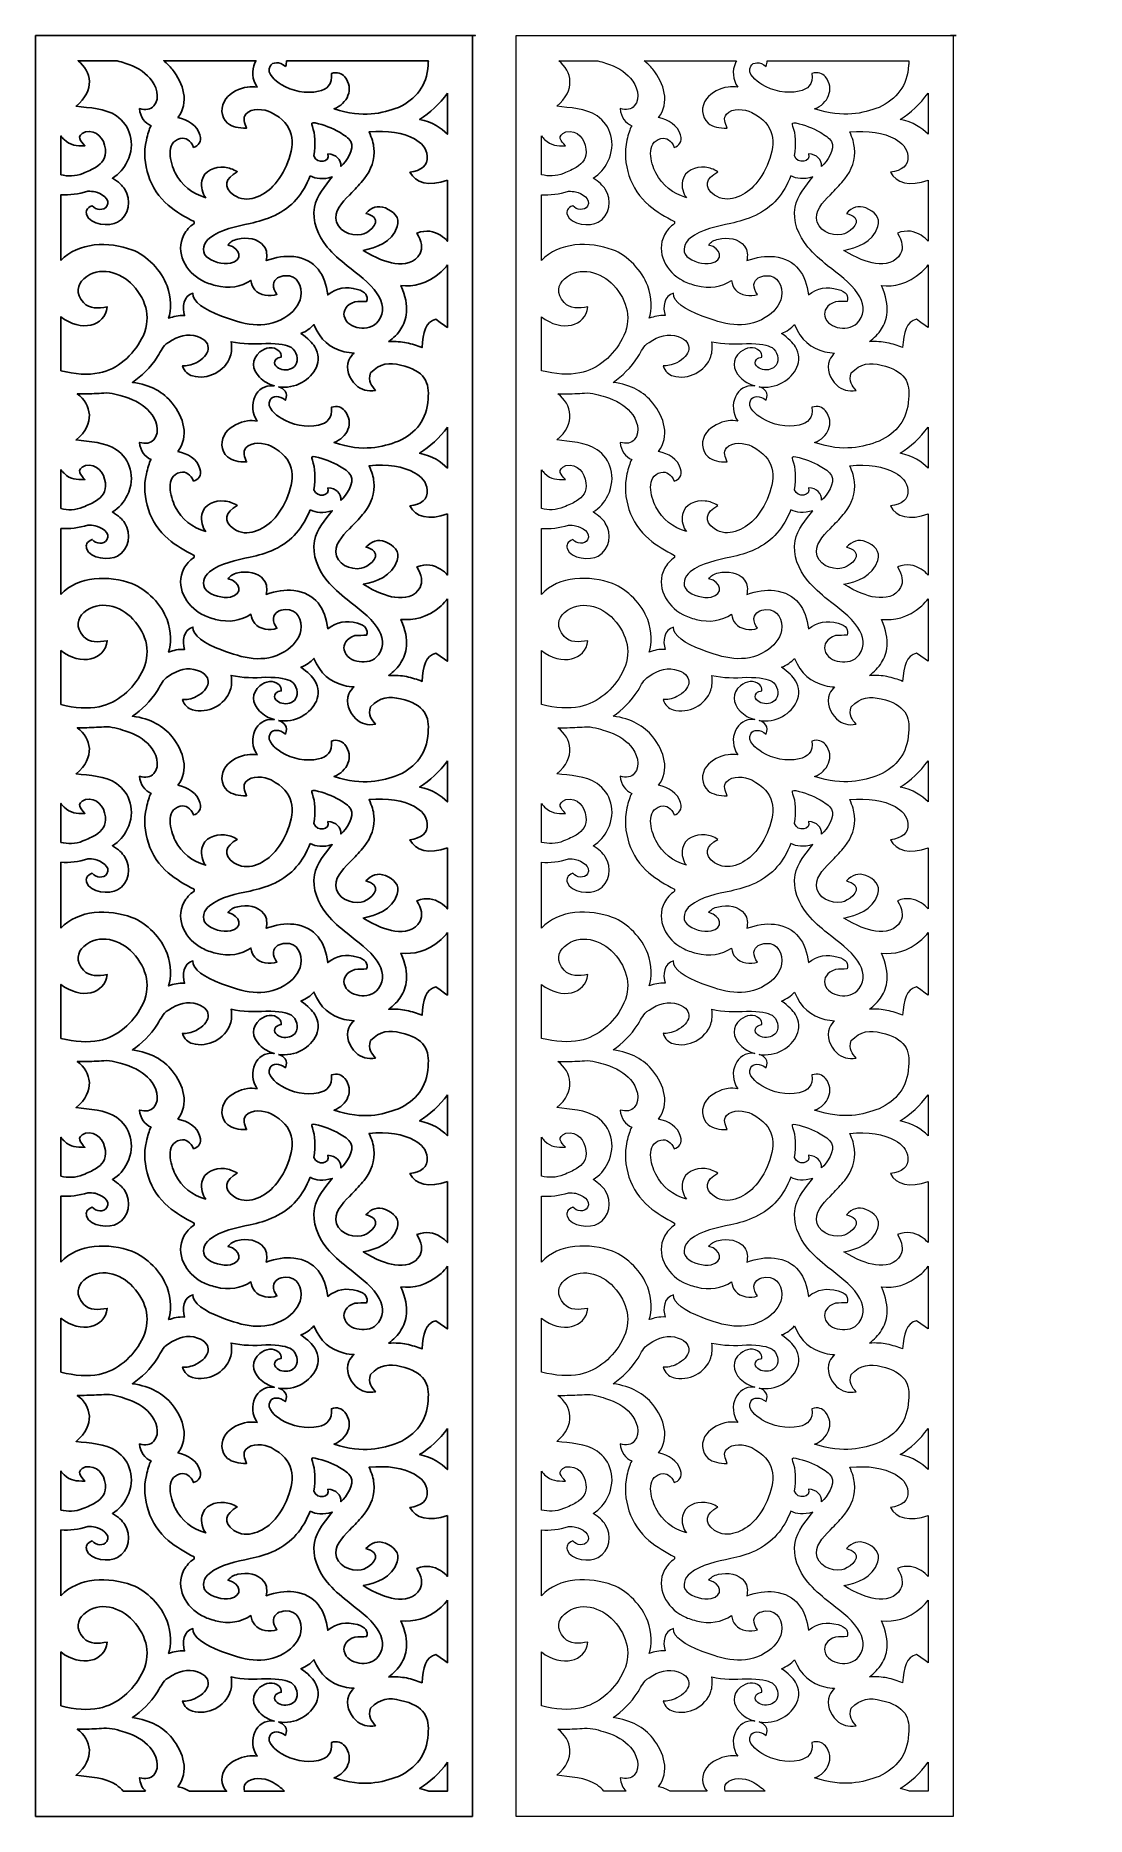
# Model space of a CAD drawing. Header units: centimetres. Extents: x -9.8 to 6.6, y -13.8 to 14.2.
import ezdxf

# ---------------------------------------------------------------- set-up
doc = ezdxf.new("R2010")
doc.units = ezdxf.units.CM
doc.header["$MEASUREMENT"] = 0
doc.layers.add('layer 1', color=7, linetype='Continuous')

msp = doc.modelspace()

# ---------------------------------------------------------------- linework, layer by layer
at = {"layer": 'layer 1', "color": 177}
for points, knots in [([(-2.98962, -13.77375), (-2.98962, -13.77375), (-2.98962, 14.17902), (-2.98962, 14.17902), (-2.98962, 14.17902), (-3.36842, 14.17902), (-0.90129, 14.17902), (-9.84596, 14.17902), (-9.84596, 14.17902), (-9.84596, 14.17902), (-9.84596, -13.77375), (-9.84596, -13.77375), (-9.84596, -13.77375), (-7.17727, -13.77375), (-4.20704, -13.77375), (-2.98962, -13.77375)], [0, 0, 0, 0, 0.2, 0.2, 0.2, 0.2, 0.4, 0.4, 0.4, 0.4, 0.6, 0.6, 0.6, 0.6, 1, 1, 1, 1]), ([(-9.4504, 10.64725), (-9.18047, 10.94321), (-8.69281, 10.94846), (-8.33492, 10.81658), (-8.33492, 10.81658), (-8.1028, 10.73104), (-7.86788, 10.48459), (-7.78363, 10.2515), (-7.78363, 10.2515), (-7.71495, 10.06147), (-7.71996, 9.86837), (-7.75994, 9.74303), (-7.75994, 9.74303), (-7.68144, 9.77103), (-7.59952, 9.78883), (-7.51012, 9.78418), (-7.51012, 9.78418), (-7.55177, 9.91028), (-7.5281, 10.09897), (-7.37787, 10.13393), (-7.37787, 10.13393), (-7.38827, 10.00118), (-7.20216, 9.88018), (-6.92904, 9.77645), (-6.92904, 9.77645), (-6.59708, 9.65036), (-6.2711, 9.55274), (-5.93846, 9.75224), (-5.93846, 9.75224), (-5.80698, 9.83109), (-5.70972, 9.94547), (-5.68452, 10.08214), (-5.68452, 10.08214), (-5.65506, 10.24194), (-5.74037, 10.42194), (-5.92819, 10.40971), (-5.92819, 10.40971), (-6.01706, 10.40393), (-6.10134, 10.36792), (-6.1161, 10.27043), (-6.1161, 10.27043), (-6.12441, 10.21559), (-6.09567, 10.16537), (-6.05914, 10.11613), (-6.05914, 10.11613), (-6.16805, 10.0741), (-6.33193, 10.0989), (-6.40807, 10.19065), (-6.40807, 10.19065), (-6.44052, 10.22975), (-6.45852, 10.27934), (-6.46881, 10.33658), (-6.46881, 10.33658), (-6.62476, 10.23663), (-6.80543, 10.19851), (-7.02445, 10.25624), (-7.02445, 10.25624), (-7.09718, 10.27541), (-7.16826, 10.30057), (-7.23379, 10.33392), (-7.23379, 10.33392), (-7.48639, 10.46248), (-7.66516, 10.78058), (-7.51969, 11.05359), (-7.51969, 11.05359), (-7.48311, 11.12224), (-7.42811, 11.18079), (-7.36069, 11.22846), (-7.36069, 11.22846), (-7.36069, 11.23881), (-7.36069, 11.24917), (-7.36069, 11.25953), (-7.36069, 11.25953), (-7.50343, 11.33492), (-7.64403, 11.4133), (-7.76617, 11.51736), (-7.76617, 11.51736), (-8.05496, 11.76341), (-8.19297, 12.16682), (-8.10883, 12.53877), (-8.10883, 12.53877), (-8.08778, 12.63187), (-8.06629, 12.70691), (-8.03521, 12.76427), (-8.03521, 12.76427), (-8.13242, 12.80741), (-8.20714, 12.89936), (-8.21455, 13.03319), (-8.21455, 13.03319), (-8.1177, 13.00489), (-8.0408, 13.02092), (-7.9936, 13.07433), (-7.9936, 13.07433), (-7.87926, 13.20372), (-7.95755, 13.39803), (-8.05416, 13.51038), (-8.05416, 13.51038), (-8.14825, 13.61981), (-8.28136, 13.6958), (-8.44408, 13.7464), (-8.44408, 13.7464), (-8.48356, 13.7588), (-8.52455, 13.77221), (-8.56689, 13.78346), (-8.56689, 13.78346), (-8.56689, 13.78346), (-9.17954, 13.78346), (-9.17954, 13.78346), (-9.17954, 13.78346), (-8.96967, 13.61947), (-8.90767, 13.32113), (-9.21117, 13.07238), (-9.21117, 13.07238), (-9.00552, 13.04332), (-8.75266, 13.04003), (-8.57897, 12.91921), (-8.57897, 12.91921), (-8.36427, 12.76988), (-8.27119, 12.4901), (-8.40802, 12.20086), (-8.40802, 12.20086), (-8.45951, 12.09202), (-8.53891, 12.0071), (-8.64073, 11.94138), (-8.64073, 11.94138), (-8.54606, 11.88456), (-8.48582, 11.82667), (-8.44855, 11.76805), (-8.44855, 11.76805), (-8.34136, 11.59946), (-8.37831, 11.35157), (-8.55946, 11.2499), (-8.55946, 11.2499), (-8.68624, 11.17874), (-8.99143, 11.20129), (-9.04529, 11.36845), (-9.04529, 11.36845), (-9.06273, 11.42256), (-9.04967, 11.47066), (-8.95728, 11.50943), (-8.95728, 11.50943), (-8.90053, 11.43773), (-8.77639, 11.4268), (-8.72993, 11.50162), (-8.72993, 11.50162), (-8.65825, 11.61708), (-8.82223, 11.70479), (-8.91404, 11.72603), (-8.91404, 11.72603), (-8.9475, 11.73377), (-8.98436, 11.73725), (-9.02525, 11.7357), (-9.02525, 11.7357), (-9.17467, 11.68821), (-9.31528, 11.67305), (-9.4504, 11.68192), (-9.4504, 11.68192), (-9.4504, 11.68192), (-9.4504, 10.64725), (-9.4504, 10.64725)], [0, 0, 0, 0, 0.02439024, 0.02439024, 0.02439024, 0.02439024, 0.04878049, 0.04878049, 0.04878049, 0.04878049, 0.07317073, 0.07317073, 0.07317073, 0.07317073, 0.09756098, 0.09756098, 0.09756098, 0.09756098, 0.12195122, 0.12195122, 0.12195122, 0.12195122, 0.14634146, 0.14634146, 0.14634146, 0.14634146, 0.17073171, 0.17073171, 0.17073171, 0.17073171, 0.19512195, 0.19512195, 0.19512195, 0.19512195, 0.2195122, 0.2195122, 0.2195122, 0.2195122, 0.24390244, 0.24390244, 0.24390244, 0.24390244, 0.26829268, 0.26829268, 0.26829268, 0.26829268, 0.29268293, 0.29268293, 0.29268293, 0.29268293, 0.31707317, 0.31707317, 0.31707317, 0.31707317, 0.34146341, 0.34146341, 0.34146341, 0.34146341, 0.36585366, 0.36585366, 0.36585366, 0.36585366, 0.3902439, 0.3902439, 0.3902439, 0.3902439, 0.41463415, 0.41463415, 0.41463415, 0.41463415, 0.43902439, 0.43902439, 0.43902439, 0.43902439, 0.46341463, 0.46341463, 0.46341463, 0.46341463, 0.48780488, 0.48780488, 0.48780488, 0.48780488, 0.51219512, 0.51219512, 0.51219512, 0.51219512, 0.53658537, 0.53658537, 0.53658537, 0.53658537, 0.56097561, 0.56097561, 0.56097561, 0.56097561, 0.58536585, 0.58536585, 0.58536585, 0.58536585, 0.6097561, 0.6097561, 0.6097561, 0.6097561, 0.63414634, 0.63414634, 0.63414634, 0.63414634, 0.65853659, 0.65853659, 0.65853659, 0.65853659, 0.68292683, 0.68292683, 0.68292683, 0.68292683, 0.70731707, 0.70731707, 0.70731707, 0.70731707, 0.73170732, 0.73170732, 0.73170732, 0.73170732, 0.75609756, 0.75609756, 0.75609756, 0.75609756, 0.7804878, 0.7804878, 0.7804878, 0.7804878, 0.80487805, 0.80487805, 0.80487805, 0.80487805, 0.82926829, 0.82926829, 0.82926829, 0.82926829, 0.85365854, 0.85365854, 0.85365854, 0.85365854, 0.87804878, 0.87804878, 0.87804878, 0.87804878, 0.90243902, 0.90243902, 0.90243902, 0.90243902, 0.92682927, 0.92682927, 0.92682927, 0.92682927, 0.95121951, 0.95121951, 0.95121951, 0.95121951, 1, 1, 1, 1]), ([(-7.61371, 12.89113), (-7.4561, 12.85926), (-7.31285, 12.77077), (-7.26756, 12.61997), (-7.26756, 12.61997), (-7.23519, 12.51218), (-7.2957, 12.44544), (-7.36687, 12.42521), (-7.36687, 12.42521), (-7.41491, 12.53169), (-7.48536, 12.58441), (-7.57614, 12.56247), (-7.57614, 12.56247), (-7.82209, 12.50304), (-7.73404, 12.18052), (-7.65596, 12.02464), (-7.65596, 12.02464), (-7.55515, 11.8234), (-7.39191, 11.69746), (-7.17593, 11.63512), (-7.17593, 11.63512), (-7.22821, 11.69848), (-7.25735, 11.80507), (-7.23772, 11.90088), (-7.23772, 11.90088), (-7.20444, 12.06329), (-7.03218, 12.12742), (-6.88284, 12.11316), (-6.88284, 12.11316), (-6.81348, 12.10654), (-6.74711, 12.08187), (-6.68317, 12.04272), (-6.68317, 12.04272), (-6.87207, 11.93599), (-6.91518, 11.80242), (-6.73392, 11.67545), (-6.73392, 11.67545), (-6.53334, 11.53495), (-6.27392, 11.65961), (-6.12206, 11.8154), (-6.12206, 11.8154), (-5.94534, 11.9967), (-5.77037, 12.37618), (-5.83559, 12.62816), (-5.83559, 12.62816), (-5.86911, 12.75764), (-5.9632, 12.87647), (-6.15215, 12.97428), (-6.15215, 12.97428), (-6.25962, 13.02992), (-6.46024, 13.04744), (-6.54927, 12.94606), (-6.54927, 12.94606), (-6.60286, 12.88504), (-6.56551, 12.8052), (-6.53616, 12.72701), (-6.53616, 12.72701), (-6.66209, 12.72506), (-6.76485, 12.74743), (-6.83365, 12.80546), (-6.83365, 12.80546), (-6.9473, 12.90133), (-6.95123, 13.0742), (-6.86064, 13.18701), (-6.86064, 13.18701), (-6.77936, 13.28823), (-6.65048, 13.35279), (-6.52329, 13.37128), (-6.52329, 13.37128), (-6.47234, 13.37869), (-6.42138, 13.37823), (-6.37043, 13.36853), (-6.37043, 13.36853), (-6.45486, 13.48813), (-6.45949, 13.63671), (-6.40679, 13.7502), (-6.40679, 13.7502), (-6.40147, 13.76167), (-6.39555, 13.77277), (-6.38907, 13.78346), (-6.38907, 13.78346), (-6.38907, 13.78346), (-7.83666, 13.78346), (-7.83666, 13.78346), (-7.83666, 13.78346), (-7.78663, 13.74418), (-7.74236, 13.69994), (-7.70324, 13.65123), (-7.70324, 13.65123), (-7.52352, 13.42744), (-7.43339, 13.12992), (-7.61371, 12.89113)], [0, 0, 0, 0, 0.04166667, 0.04166667, 0.04166667, 0.04166667, 0.08333333, 0.08333333, 0.08333333, 0.08333333, 0.125, 0.125, 0.125, 0.125, 0.16666667, 0.16666667, 0.16666667, 0.16666667, 0.20833333, 0.20833333, 0.20833333, 0.20833333, 0.25, 0.25, 0.25, 0.25, 0.29166667, 0.29166667, 0.29166667, 0.29166667, 0.33333333, 0.33333333, 0.33333333, 0.33333333, 0.375, 0.375, 0.375, 0.375, 0.41666667, 0.41666667, 0.41666667, 0.41666667, 0.45833333, 0.45833333, 0.45833333, 0.45833333, 0.5, 0.5, 0.5, 0.5, 0.54166667, 0.54166667, 0.54166667, 0.54166667, 0.58333333, 0.58333333, 0.58333333, 0.58333333, 0.625, 0.625, 0.625, 0.625, 0.66666667, 0.66666667, 0.66666667, 0.66666667, 0.70833333, 0.70833333, 0.70833333, 0.70833333, 0.75, 0.75, 0.75, 0.75, 0.79166667, 0.79166667, 0.79166667, 0.79166667, 0.83333333, 0.83333333, 0.83333333, 0.83333333, 0.875, 0.875, 0.875, 0.875, 0.91666667, 0.91666667, 0.91666667, 0.91666667, 1, 1, 1, 1]), ([(-5.91189, 13.78346), (-5.90898, 13.75822), (-5.91297, 13.72917), (-5.92578, 13.69597), (-5.92578, 13.69597), (-6.0235, 13.77359), (-6.12978, 13.76763), (-6.16695, 13.70044), (-6.16695, 13.70044), (-6.23263, 13.58175), (-6.07835, 13.46461), (-5.99198, 13.41205), (-5.99198, 13.41205), (-5.82076, 13.30784), (-5.60573, 13.2628), (-5.40848, 13.30481), (-5.40848, 13.30481), (-5.27009, 13.33429), (-5.18903, 13.4152), (-5.20597, 13.58408), (-5.20597, 13.58408), (-5.11437, 13.61625), (-5.04317, 13.58769), (-4.99643, 13.53052), (-4.99643, 13.53052), (-4.84186, 13.34141), (-4.95876, 13.10794), (-5.16442, 13.03003), (-5.16442, 13.03003), (-4.69407, 12.87776), (-4.41806, 12.9587), (-4.15329, 13.05312), (-4.15329, 13.05312), (-3.87922, 13.1805), (-3.70874, 13.38895), (-3.68967, 13.71589), (-3.68967, 13.71589), (-3.68696, 13.73882), (-3.6852, 13.76136), (-3.68453, 13.78346), (-3.68453, 13.78346), (-3.68453, 13.78346), (-5.91189, 13.78346), (-5.91189, 13.78346)], [0, 0, 0, 0, 0.08333333, 0.08333333, 0.08333333, 0.08333333, 0.16666667, 0.16666667, 0.16666667, 0.16666667, 0.25, 0.25, 0.25, 0.25, 0.33333333, 0.33333333, 0.33333333, 0.33333333, 0.41666667, 0.41666667, 0.41666667, 0.41666667, 0.5, 0.5, 0.5, 0.5, 0.58333333, 0.58333333, 0.58333333, 0.58333333, 0.66666667, 0.66666667, 0.66666667, 0.66666667, 0.75, 0.75, 0.75, 0.75, 0.83333333, 0.83333333, 0.83333333, 0.83333333, 1, 1, 1, 1]), ([(-3.38518, 13.27464), (-3.51008, 13.09913), (-3.65997, 12.96943), (-3.82294, 12.86372), (-3.82294, 12.86372), (-3.61532, 12.82014), (-3.48549, 12.73334), (-3.38518, 12.63015), (-3.38518, 12.63015), (-3.38518, 12.63015), (-3.38518, 13.27464), (-3.38518, 13.27464)], [0, 0, 0, 0, 0.25, 0.25, 0.25, 0.25, 0.5, 0.5, 0.5, 0.5, 1, 1, 1, 1]), ([(-9.4504, 11.99495), (-9.34049, 11.96964), (-9.22457, 11.96657), (-9.1031, 12.01669), (-9.1031, 12.01669), (-9.02354, 12.04951), (-8.95923, 12.0796), (-8.90841, 12.11021), (-8.90841, 12.11021), (-8.79761, 12.17698), (-8.73491, 12.26148), (-8.75177, 12.3974), (-8.75177, 12.3974), (-8.77245, 12.56409), (-8.88204, 12.70109), (-9.06609, 12.6701), (-9.06609, 12.6701), (-9.22498, 12.60298), (-9.14171, 12.52578), (-9.07268, 12.44918), (-9.07268, 12.44918), (-9.20701, 12.44918), (-9.2944, 12.44738), (-9.40086, 12.54878), (-9.40086, 12.54878), (-9.4176, 12.56472), (-9.43413, 12.58338), (-9.4504, 12.60549), (-9.4504, 12.60549), (-9.4504, 12.60549), (-9.4504, 11.99495), (-9.4504, 11.99495)], [0, 0, 0, 0, 0.11111111, 0.11111111, 0.11111111, 0.11111111, 0.22222222, 0.22222222, 0.22222222, 0.22222222, 0.33333333, 0.33333333, 0.33333333, 0.33333333, 0.44444444, 0.44444444, 0.44444444, 0.44444444, 0.55555556, 0.55555556, 0.55555556, 0.55555556, 0.66666667, 0.66666667, 0.66666667, 0.66666667, 0.77777778, 0.77777778, 0.77777778, 0.77777778, 1, 1, 1, 1]), ([(-5.26122, 12.32287), (-5.12498, 12.31349), (-5.05717, 12.23163), (-5.05541, 12.12541), (-5.05541, 12.12541), (-4.9682, 12.20408), (-4.83572, 12.39625), (-4.90086, 12.5148), (-4.90086, 12.5148), (-4.93427, 12.57559), (-5.00639, 12.61956), (-5.07649, 12.66128), (-5.07649, 12.66128), (-5.19279, 12.7305), (-5.32164, 12.77735), (-5.45971, 12.80748), (-5.45971, 12.80748), (-5.51698, 12.81998), (-5.52348, 12.80443), (-5.5043, 12.7541), (-5.5043, 12.7541), (-5.45854, 12.63405), (-5.45489, 12.47538), (-5.48093, 12.2895), (-5.48093, 12.2895), (-5.43636, 12.15619), (-5.21128, 12.19016), (-5.26122, 12.32287)], [0, 0, 0, 0, 0.125, 0.125, 0.125, 0.125, 0.25, 0.25, 0.25, 0.25, 0.375, 0.375, 0.375, 0.375, 0.5, 0.5, 0.5, 0.5, 0.625, 0.625, 0.625, 0.625, 0.75, 0.75, 0.75, 0.75, 1, 1, 1, 1]), ([(-3.38518, 11.91075), (-3.67254, 11.80671), (-3.89006, 11.86465), (-3.97263, 12.03546), (-3.97263, 12.03546), (-3.80299, 12.05793), (-3.68635, 12.14208), (-3.7007, 12.28593), (-3.7007, 12.28593), (-3.71376, 12.41693), (-3.79392, 12.49414), (-3.90311, 12.55676), (-3.90311, 12.55676), (-4.07824, 12.65721), (-4.32504, 12.69325), (-4.61486, 12.66719), (-4.61486, 12.66719), (-4.5685, 12.56879), (-4.5464, 12.48771), (-4.53903, 12.41715), (-4.53903, 12.41715), (-4.52016, 12.23657), (-4.58171, 12.06556), (-4.69277, 11.92867), (-4.69277, 11.92867), (-4.75358, 11.85373), (-4.81882, 11.78496), (-4.88283, 11.71811), (-4.88283, 11.71811), (-4.98542, 11.61095), (-5.13998, 11.47629), (-5.13662, 11.31561), (-5.13662, 11.31561), (-5.13264, 11.1255), (-4.9044, 11.02671), (-4.73719, 11.05685), (-4.73719, 11.05685), (-4.64227, 11.07397), (-4.43941, 11.21538), (-4.5354, 11.32364), (-4.5354, 11.32364), (-4.56383, 11.3557), (-4.61153, 11.37374), (-4.66328, 11.38883), (-4.66328, 11.38883), (-4.57938, 11.48404), (-4.4757, 11.52055), (-4.35937, 11.47341), (-4.35937, 11.47341), (-4.23092, 11.42136), (-4.12372, 11.32409), (-4.17187, 11.18084), (-4.17187, 11.18084), (-4.25544, 10.93219), (-4.50145, 10.84552), (-4.70686, 10.80776), (-4.70686, 10.80776), (-4.50685, 10.68526), (-4.345, 10.62212), (-4.2111, 10.60246), (-4.2111, 10.60246), (-4.06183, 10.58055), (-3.89228, 10.61034), (-3.81539, 10.75764), (-3.81539, 10.75764), (-3.77043, 10.84378), (-3.78673, 10.95087), (-3.86431, 11.07893), (-3.86431, 11.07893), (-3.71475, 11.13587), (-3.59731, 11.10928), (-3.49436, 11.04503), (-3.49436, 11.04503), (-3.44862, 11.01649), (-3.41249, 10.98506), (-3.38518, 10.95169), (-3.38518, 10.95169), (-3.38518, 10.95169), (-3.38518, 11.91075), (-3.38518, 11.91075)], [0, 0, 0, 0, 0.04761905, 0.04761905, 0.04761905, 0.04761905, 0.0952381, 0.0952381, 0.0952381, 0.0952381, 0.14285714, 0.14285714, 0.14285714, 0.14285714, 0.19047619, 0.19047619, 0.19047619, 0.19047619, 0.23809524, 0.23809524, 0.23809524, 0.23809524, 0.28571429, 0.28571429, 0.28571429, 0.28571429, 0.33333333, 0.33333333, 0.33333333, 0.33333333, 0.38095238, 0.38095238, 0.38095238, 0.38095238, 0.42857143, 0.42857143, 0.42857143, 0.42857143, 0.47619048, 0.47619048, 0.47619048, 0.47619048, 0.52380952, 0.52380952, 0.52380952, 0.52380952, 0.57142857, 0.57142857, 0.57142857, 0.57142857, 0.61904762, 0.61904762, 0.61904762, 0.61904762, 0.66666667, 0.66666667, 0.66666667, 0.66666667, 0.71428571, 0.71428571, 0.71428571, 0.71428571, 0.76190476, 0.76190476, 0.76190476, 0.76190476, 0.80952381, 0.80952381, 0.80952381, 0.80952381, 0.85714286, 0.85714286, 0.85714286, 0.85714286, 0.9047619, 0.9047619, 0.9047619, 0.9047619, 1, 1, 1, 1]), ([(-5.53854, 11.9776), (-5.44875, 11.92813), (-5.33698, 11.91678), (-5.19306, 11.96115), (-5.19306, 11.96115), (-5.30326, 11.82003), (-5.43601, 11.66878), (-5.46996, 11.48746), (-5.46996, 11.48746), (-5.51145, 11.26592), (-5.41881, 11.04132), (-5.26942, 10.86033), (-5.26942, 10.86033), (-5.18013, 10.75215), (-5.07281, 10.65791), (-4.96056, 10.56749), (-4.96056, 10.56749), (-4.79322, 10.4327), (-4.60807, 10.30764), (-4.48524, 10.1279), (-4.48524, 10.1279), (-4.39265, 9.99242), (-4.36486, 9.83859), (-4.4659, 9.70085), (-4.4659, 9.70085), (-4.54255, 9.59637), (-4.6662, 9.57623), (-4.76937, 9.59186), (-4.76937, 9.59186), (-4.87421, 9.60774), (-4.98012, 9.66429), (-5.00483, 9.77675), (-5.00483, 9.77675), (-5.02335, 9.86102), (-4.97917, 9.95235), (-4.83548, 10.00137), (-4.83548, 10.00137), (-4.77471, 10.00358), (-4.71393, 10.00579), (-4.65315, 10.00801), (-4.65315, 10.00801), (-4.62882, 10.08786), (-4.66617, 10.16083), (-4.79615, 10.19576), (-4.79615, 10.19576), (-4.97973, 10.24509), (-5.11443, 10.22126), (-5.26313, 10.10746), (-5.26313, 10.10746), (-5.29634, 10.42727), (-5.4583, 10.66899), (-5.79531, 10.70935), (-5.79531, 10.70935), (-5.93052, 10.72555), (-6.07593, 10.70098), (-6.22847, 10.64788), (-6.22847, 10.64788), (-6.21458, 10.72736), (-6.21208, 10.80494), (-6.26374, 10.87349), (-6.26374, 10.87349), (-6.35872, 10.99951), (-6.52989, 11.01645), (-6.67424, 10.9854), (-6.67424, 10.9854), (-6.74664, 10.96982), (-6.79552, 10.93764), (-6.82551, 10.89212), (-6.82551, 10.89212), (-6.62724, 10.8469), (-6.58626, 10.6469), (-6.79053, 10.60548), (-6.79053, 10.60548), (-6.90569, 10.58213), (-7.08553, 10.63012), (-7.16855, 10.71408), (-7.16855, 10.71408), (-7.25593, 10.80244), (-7.20319, 10.93049), (-7.11765, 11.00002), (-7.11765, 11.00002), (-6.9459, 11.1396), (-6.69175, 11.18498), (-6.48066, 11.23177), (-6.48066, 11.23177), (-6.35808, 11.25894), (-6.22635, 11.29358), (-6.09457, 11.35591), (-6.09457, 11.35591), (-5.82122, 11.4852), (-5.65085, 11.69438), (-5.53854, 11.9776)], [0, 0, 0, 0, 0.04166667, 0.04166667, 0.04166667, 0.04166667, 0.08333333, 0.08333333, 0.08333333, 0.08333333, 0.125, 0.125, 0.125, 0.125, 0.16666667, 0.16666667, 0.16666667, 0.16666667, 0.20833333, 0.20833333, 0.20833333, 0.20833333, 0.25, 0.25, 0.25, 0.25, 0.29166667, 0.29166667, 0.29166667, 0.29166667, 0.33333333, 0.33333333, 0.33333333, 0.33333333, 0.375, 0.375, 0.375, 0.375, 0.41666667, 0.41666667, 0.41666667, 0.41666667, 0.45833333, 0.45833333, 0.45833333, 0.45833333, 0.5, 0.5, 0.5, 0.5, 0.54166667, 0.54166667, 0.54166667, 0.54166667, 0.58333333, 0.58333333, 0.58333333, 0.58333333, 0.625, 0.625, 0.625, 0.625, 0.66666667, 0.66666667, 0.66666667, 0.66666667, 0.70833333, 0.70833333, 0.70833333, 0.70833333, 0.75, 0.75, 0.75, 0.75, 0.79166667, 0.79166667, 0.79166667, 0.79166667, 0.83333333, 0.83333333, 0.83333333, 0.83333333, 0.875, 0.875, 0.875, 0.875, 0.91666667, 0.91666667, 0.91666667, 0.91666667, 1, 1, 1, 1]), ([(-9.4504, 8.91887), (-9.22866, 8.8631), (-9.02657, 8.84859), (-8.84859, 8.88433), (-8.84859, 8.88433), (-8.56149, 8.94195), (-8.31627, 9.16222), (-8.18295, 9.41778), (-8.18295, 9.41778), (-8.02523, 9.72012), (-8.0936, 10.01073), (-8.32012, 10.26018), (-8.32012, 10.26018), (-8.51149, 10.47092), (-8.85365, 10.57214), (-9.089, 10.36239), (-9.089, 10.36239), (-9.1925, 10.27015), (-9.22383, 10.13179), (-9.0944, 9.98842), (-9.0944, 9.98842), (-8.99929, 9.88306), (-8.86215, 9.8991), (-8.72323, 9.92032), (-8.72323, 9.92032), (-8.75201, 9.61396), (-9.13723, 9.51863), (-9.4504, 9.76628), (-9.4504, 9.76628), (-9.4504, 9.76628), (-9.4504, 8.91887), (-9.4504, 8.91887)], [0, 0, 0, 0, 0.11111111, 0.11111111, 0.11111111, 0.11111111, 0.22222222, 0.22222222, 0.22222222, 0.22222222, 0.33333333, 0.33333333, 0.33333333, 0.33333333, 0.44444444, 0.44444444, 0.44444444, 0.44444444, 0.55555556, 0.55555556, 0.55555556, 0.55555556, 0.66666667, 0.66666667, 0.66666667, 0.66666667, 0.77777778, 0.77777778, 0.77777778, 0.77777778, 1, 1, 1, 1]), ([(-3.38518, 10.5801), (-3.41145, 10.54143), (-3.44506, 10.50404), (-3.4852, 10.46905), (-3.4852, 10.46905), (-3.7117, 10.27164), (-3.91725, 10.23759), (-4.11611, 10.25574), (-4.11611, 10.25574), (-3.96514, 9.91421), (-4.02846, 9.71097), (-4.11407, 9.57694), (-4.11407, 9.57694), (-4.16306, 9.50025), (-4.22915, 9.43195), (-4.3059, 9.37509), (-4.3059, 9.37509), (-4.20128, 9.3805), (-4.10329, 9.37391), (-4.02974, 9.35808), (-4.02974, 9.35808), (-3.94315, 9.33945), (-3.85977, 9.3126), (-3.7838, 9.28256), (-3.7838, 9.28256), (-3.77459, 9.51766), (-3.72032, 9.69037), (-3.56694, 9.72585), (-3.56694, 9.72585), (-3.50635, 9.68344), (-3.44576, 9.64103), (-3.38518, 9.59862), (-3.38518, 9.59862), (-3.38518, 9.59862), (-3.38518, 10.5801), (-3.38518, 10.5801)], [0, 0, 0, 0, 0.1, 0.1, 0.1, 0.1, 0.2, 0.2, 0.2, 0.2, 0.3, 0.3, 0.3, 0.3, 0.4, 0.4, 0.4, 0.4, 0.5, 0.5, 0.5, 0.5, 0.6, 0.6, 0.6, 0.6, 0.7, 0.7, 0.7, 0.7, 0.8, 0.8, 0.8, 0.8, 1, 1, 1, 1]), ([(-7.61371, 7.65126), (-7.4561, 7.61938), (-7.31285, 7.53089), (-7.26756, 7.38009), (-7.26756, 7.38009), (-7.23519, 7.2723), (-7.2957, 7.20556), (-7.36687, 7.18533), (-7.36687, 7.18533), (-7.41491, 7.29181), (-7.48536, 7.34453), (-7.57614, 7.32259), (-7.57614, 7.32259), (-7.82209, 7.26316), (-7.73404, 6.94064), (-7.65596, 6.78476), (-7.65596, 6.78476), (-7.55515, 6.58352), (-7.39191, 6.45759), (-7.17593, 6.39524), (-7.17593, 6.39524), (-7.22821, 6.4586), (-7.25735, 6.56519), (-7.23772, 6.661), (-7.23772, 6.661), (-7.20444, 6.82341), (-7.03218, 6.88754), (-6.88284, 6.87328), (-6.88284, 6.87328), (-6.81348, 6.86666), (-6.74711, 6.84199), (-6.68317, 6.80285), (-6.68317, 6.80285), (-6.87207, 6.69611), (-6.91518, 6.56254), (-6.73392, 6.43557), (-6.73392, 6.43557), (-6.53334, 6.29507), (-6.27392, 6.41974), (-6.12206, 6.57553), (-6.12206, 6.57553), (-5.94534, 6.75682), (-5.77037, 7.1363), (-5.83559, 7.38828), (-5.83559, 7.38828), (-5.86911, 7.51777), (-5.9632, 7.63659), (-6.15215, 7.73441), (-6.15215, 7.73441), (-6.25962, 7.79004), (-6.46024, 7.80756), (-6.54927, 7.70619), (-6.54927, 7.70619), (-6.60286, 7.64516), (-6.56551, 7.56532), (-6.53616, 7.48714), (-6.53616, 7.48714), (-6.66209, 7.48518), (-6.76485, 7.50755), (-6.83365, 7.56559), (-6.83365, 7.56559), (-6.9473, 7.66145), (-6.95123, 7.83432), (-6.86064, 7.94713), (-6.86064, 7.94713), (-6.77936, 8.04835), (-6.65048, 8.11291), (-6.52329, 8.1314), (-6.52329, 8.1314), (-6.47234, 8.13881), (-6.42138, 8.13835), (-6.37043, 8.12866), (-6.37043, 8.12866), (-6.45486, 8.24826), (-6.45949, 8.39683), (-6.40679, 8.51032), (-6.40679, 8.51032), (-6.35611, 8.61947), (-6.25241, 8.69616), (-6.11568, 8.68341), (-6.11568, 8.68341), (-6.11113, 8.68299), (-6.10659, 8.68248), (-6.10206, 8.68191), (-6.10206, 8.68191), (-6.18908, 8.7059), (-6.26971, 8.75045), (-6.33272, 8.81551), (-6.33272, 8.81551), (-6.45217, 8.93883), (-6.46664, 9.09924), (-6.32761, 9.21326), (-6.32761, 9.21326), (-6.24157, 9.28382), (-6.11385, 9.31105), (-6.02607, 9.22777), (-6.02607, 9.22777), (-5.99997, 9.203), (-5.98831, 9.17167), (-5.9911, 9.13378), (-5.9911, 9.13378), (-6.02495, 9.12878), (-6.05649, 9.11885), (-6.07484, 9.09706), (-6.07484, 9.09706), (-6.13921, 9.02064), (-6.05012, 8.95377), (-5.98108, 8.938), (-5.98108, 8.938), (-5.90099, 8.91971), (-5.81176, 8.94335), (-5.76868, 9.00586), (-5.76868, 9.00586), (-5.7126, 9.08725), (-5.75029, 9.23097), (-5.83256, 9.28086), (-5.83256, 9.28086), (-5.89861, 9.32091), (-6.01715, 9.34679), (-6.23204, 9.34662), (-6.23204, 9.34662), (-6.41409, 9.333), (-6.59614, 9.3358), (-6.77818, 9.37473), (-6.77818, 9.37473), (-6.76447, 9.28312), (-6.77171, 9.20779), (-6.79315, 9.14352), (-6.79315, 9.14352), (-6.87114, 8.90974), (-7.14736, 8.76783), (-7.38461, 8.83652), (-7.38461, 8.83652), (-7.4572, 8.85754), (-7.51272, 8.9072), (-7.54141, 8.99764), (-7.54141, 8.99764), (-7.48624, 8.98927), (-7.40219, 9.00606), (-7.32646, 9.04459), (-7.32646, 9.04459), (-7.11564, 9.15185), (-7.04426, 9.36075), (-7.30527, 9.45478), (-7.30527, 9.45478), (-7.45776, 9.50972), (-7.61025, 9.46515), (-7.76273, 9.36299), (-7.76273, 9.36299), (-7.86091, 9.29721), (-7.87218, 9.23829), (-7.93446, 9.14057), (-7.93446, 9.14057), (-8.04764, 8.96301), (-8.18244, 8.83798), (-8.32681, 8.73617), (-8.32681, 8.73617), (-8.03896, 8.69708), (-7.83975, 8.58133), (-7.70324, 8.41135), (-7.70324, 8.41135), (-7.52352, 8.18757), (-7.43339, 7.89004), (-7.61371, 7.65126)], [0, 0, 0, 0, 0.02380952, 0.02380952, 0.02380952, 0.02380952, 0.04761905, 0.04761905, 0.04761905, 0.04761905, 0.07142857, 0.07142857, 0.07142857, 0.07142857, 0.0952381, 0.0952381, 0.0952381, 0.0952381, 0.11904762, 0.11904762, 0.11904762, 0.11904762, 0.14285714, 0.14285714, 0.14285714, 0.14285714, 0.16666667, 0.16666667, 0.16666667, 0.16666667, 0.19047619, 0.19047619, 0.19047619, 0.19047619, 0.21428571, 0.21428571, 0.21428571, 0.21428571, 0.23809524, 0.23809524, 0.23809524, 0.23809524, 0.26190476, 0.26190476, 0.26190476, 0.26190476, 0.28571429, 0.28571429, 0.28571429, 0.28571429, 0.30952381, 0.30952381, 0.30952381, 0.30952381, 0.33333333, 0.33333333, 0.33333333, 0.33333333, 0.35714286, 0.35714286, 0.35714286, 0.35714286, 0.38095238, 0.38095238, 0.38095238, 0.38095238, 0.4047619, 0.4047619, 0.4047619, 0.4047619, 0.42857143, 0.42857143, 0.42857143, 0.42857143, 0.45238095, 0.45238095, 0.45238095, 0.45238095, 0.47619048, 0.47619048, 0.47619048, 0.47619048, 0.5, 0.5, 0.5, 0.5, 0.52380952, 0.52380952, 0.52380952, 0.52380952, 0.54761905, 0.54761905, 0.54761905, 0.54761905, 0.57142857, 0.57142857, 0.57142857, 0.57142857, 0.5952381, 0.5952381, 0.5952381, 0.5952381, 0.61904762, 0.61904762, 0.61904762, 0.61904762, 0.64285714, 0.64285714, 0.64285714, 0.64285714, 0.66666667, 0.66666667, 0.66666667, 0.66666667, 0.69047619, 0.69047619, 0.69047619, 0.69047619, 0.71428571, 0.71428571, 0.71428571, 0.71428571, 0.73809524, 0.73809524, 0.73809524, 0.73809524, 0.76190476, 0.76190476, 0.76190476, 0.76190476, 0.78571429, 0.78571429, 0.78571429, 0.78571429, 0.80952381, 0.80952381, 0.80952381, 0.80952381, 0.83333333, 0.83333333, 0.83333333, 0.83333333, 0.85714286, 0.85714286, 0.85714286, 0.85714286, 0.88095238, 0.88095238, 0.88095238, 0.88095238, 0.9047619, 0.9047619, 0.9047619, 0.9047619, 0.92857143, 0.92857143, 0.92857143, 0.92857143, 0.95238095, 0.95238095, 0.95238095, 0.95238095, 1, 1, 1, 1]), ([(-6.03618, 8.66785), (-5.94578, 8.63931), (-5.88038, 8.57379), (-5.92578, 8.45609), (-5.92578, 8.45609), (-6.0235, 8.53371), (-6.12978, 8.52775), (-6.16695, 8.46057), (-6.16695, 8.46057), (-6.23263, 8.34187), (-6.07835, 8.22473), (-5.99198, 8.17217), (-5.99198, 8.17217), (-5.82076, 8.06797), (-5.60573, 8.02292), (-5.40848, 8.06493), (-5.40848, 8.06493), (-5.27009, 8.09441), (-5.18903, 8.17532), (-5.20597, 8.3442), (-5.20597, 8.3442), (-5.11437, 8.37637), (-5.04317, 8.34782), (-4.99643, 8.29064), (-4.99643, 8.29064), (-4.84186, 8.10153), (-4.95876, 7.86806), (-5.16442, 7.79016), (-5.16442, 7.79016), (-4.69407, 7.63789), (-4.41806, 7.71882), (-4.15329, 7.81324), (-4.15329, 7.81324), (-3.87922, 7.94062), (-3.70874, 8.14907), (-3.68967, 8.47601), (-3.68967, 8.47601), (-3.66053, 8.72316), (-3.74043, 8.92611), (-4.12175, 9.00685), (-4.12175, 9.00685), (-4.28782, 9.05304), (-4.44697, 9.03684), (-4.59086, 8.8834), (-4.59086, 8.8834), (-4.63906, 8.74961), (-4.57302, 8.68108), (-4.51371, 8.60872), (-4.51371, 8.60872), (-4.63395, 8.58967), (-4.7383, 8.61413), (-4.82204, 8.69496), (-4.82204, 8.69496), (-4.92553, 8.79486), (-4.98675, 8.94553), (-4.92967, 9.08533), (-4.92967, 9.08533), (-4.9125, 9.12738), (-4.88523, 9.1642), (-4.85052, 9.19625), (-4.85052, 9.19625), (-4.90283, 9.19753), (-4.9544, 9.20435), (-5.0041, 9.21725), (-5.0041, 9.21725), (-5.21635, 9.27236), (-5.38394, 9.3996), (-5.47902, 9.64398), (-5.47902, 9.64398), (-5.53431, 9.58446), (-5.60169, 9.53704), (-5.68366, 9.50422), (-5.68366, 9.50422), (-5.57519, 9.42799), (-5.50695, 9.35824), (-5.46601, 9.2929), (-5.46601, 9.2929), (-5.33002, 9.07588), (-5.46872, 8.8469), (-5.66792, 8.73252), (-5.66792, 8.73252), (-5.77689, 8.66995), (-5.9101, 8.64847), (-6.03618, 8.66785)], [0, 0, 0, 0, 0.04545455, 0.04545455, 0.04545455, 0.04545455, 0.09090909, 0.09090909, 0.09090909, 0.09090909, 0.13636364, 0.13636364, 0.13636364, 0.13636364, 0.18181818, 0.18181818, 0.18181818, 0.18181818, 0.22727273, 0.22727273, 0.22727273, 0.22727273, 0.27272727, 0.27272727, 0.27272727, 0.27272727, 0.31818182, 0.31818182, 0.31818182, 0.31818182, 0.36363636, 0.36363636, 0.36363636, 0.36363636, 0.40909091, 0.40909091, 0.40909091, 0.40909091, 0.45454545, 0.45454545, 0.45454545, 0.45454545, 0.5, 0.5, 0.5, 0.5, 0.54545455, 0.54545455, 0.54545455, 0.54545455, 0.59090909, 0.59090909, 0.59090909, 0.59090909, 0.63636364, 0.63636364, 0.63636364, 0.63636364, 0.68181818, 0.68181818, 0.68181818, 0.68181818, 0.72727273, 0.72727273, 0.72727273, 0.72727273, 0.77272727, 0.77272727, 0.77272727, 0.77272727, 0.81818182, 0.81818182, 0.81818182, 0.81818182, 0.86363636, 0.86363636, 0.86363636, 0.86363636, 0.90909091, 0.90909091, 0.90909091, 0.90909091, 1, 1, 1, 1]), ([(-9.4504, 5.40737), (-9.18047, 5.70334), (-8.69281, 5.70858), (-8.33492, 5.5767), (-8.33492, 5.5767), (-8.1028, 5.49117), (-7.86788, 5.24471), (-7.78363, 5.01162), (-7.78363, 5.01162), (-7.71495, 4.8216), (-7.71996, 4.62849), (-7.75994, 4.50315), (-7.75994, 4.50315), (-7.68144, 4.53115), (-7.59952, 4.54895), (-7.51012, 4.5443), (-7.51012, 4.5443), (-7.55177, 4.67041), (-7.5281, 4.85909), (-7.37787, 4.89405), (-7.37787, 4.89405), (-7.38827, 4.76131), (-7.20216, 4.6403), (-6.92904, 4.53657), (-6.92904, 4.53657), (-6.59708, 4.41049), (-6.2711, 4.31286), (-5.93846, 4.51236), (-5.93846, 4.51236), (-5.80698, 4.59121), (-5.70972, 4.7056), (-5.68452, 4.84226), (-5.68452, 4.84226), (-5.65506, 5.00206), (-5.74037, 5.18206), (-5.92819, 5.16984), (-5.92819, 5.16984), (-6.01706, 5.16405), (-6.10134, 5.12804), (-6.1161, 5.03056), (-6.1161, 5.03056), (-6.12441, 4.97571), (-6.09567, 4.92549), (-6.05914, 4.87625), (-6.05914, 4.87625), (-6.16805, 4.83422), (-6.33193, 4.85902), (-6.40807, 4.95077), (-6.40807, 4.95077), (-6.44052, 4.98988), (-6.45852, 5.03946), (-6.46881, 5.0967), (-6.46881, 5.0967), (-6.62476, 4.99675), (-6.80543, 4.95863), (-7.02445, 5.01636), (-7.02445, 5.01636), (-7.09718, 5.03553), (-7.16826, 5.06069), (-7.23379, 5.09404), (-7.23379, 5.09404), (-7.48639, 5.2226), (-7.66516, 5.5407), (-7.51969, 5.81371), (-7.51969, 5.81371), (-7.48311, 5.88236), (-7.42811, 5.94091), (-7.36069, 5.98858), (-7.36069, 5.98858), (-7.36069, 5.99893), (-7.36069, 6.00929), (-7.36069, 6.01965), (-7.36069, 6.01965), (-7.50343, 6.09504), (-7.64403, 6.17342), (-7.76617, 6.27748), (-7.76617, 6.27748), (-8.05496, 6.52353), (-8.19297, 6.92694), (-8.10883, 7.29889), (-8.10883, 7.29889), (-8.08778, 7.39199), (-8.06629, 7.46703), (-8.03521, 7.52439), (-8.03521, 7.52439), (-8.13242, 7.56753), (-8.20714, 7.65948), (-8.21455, 7.79331), (-8.21455, 7.79331), (-8.1177, 7.76501), (-8.0408, 7.78105), (-7.9936, 7.83445), (-7.9936, 7.83445), (-7.87926, 7.96384), (-7.95755, 8.15815), (-8.05416, 8.2705), (-8.05416, 8.2705), (-8.14825, 8.37993), (-8.28136, 8.45592), (-8.44408, 8.50652), (-8.44408, 8.50652), (-8.54558, 8.53839), (-8.65711, 8.57702), (-8.77574, 8.56817), (-8.77574, 8.56817), (-8.87469, 8.56079), (-8.97839, 8.55617), (-9.08486, 8.55473), (-9.08486, 8.55473), (-9.12086, 8.55424), (-9.15719, 8.55411), (-9.19375, 8.55436), (-9.19375, 8.55436), (-8.97259, 8.39293), (-8.90091, 8.08679), (-9.21117, 7.8325), (-9.21117, 7.8325), (-9.00552, 7.80344), (-8.75266, 7.80015), (-8.57897, 7.67934), (-8.57897, 7.67934), (-8.36427, 7.53), (-8.27119, 7.25023), (-8.40802, 6.96099), (-8.40802, 6.96099), (-8.45951, 6.85214), (-8.53891, 6.76722), (-8.64073, 6.70151), (-8.64073, 6.70151), (-8.54606, 6.64469), (-8.48582, 6.58679), (-8.44855, 6.52817), (-8.44855, 6.52817), (-8.34136, 6.35958), (-8.37831, 6.11169), (-8.55946, 6.01002), (-8.55946, 6.01002), (-8.68624, 5.93886), (-8.99143, 5.96142), (-9.04529, 6.12857), (-9.04529, 6.12857), (-9.06273, 6.18269), (-9.04967, 6.23078), (-8.95728, 6.26955), (-8.95728, 6.26955), (-8.90053, 6.19785), (-8.77639, 6.18692), (-8.72993, 6.26174), (-8.72993, 6.26174), (-8.65825, 6.3772), (-8.82223, 6.46492), (-8.91404, 6.48615), (-8.91404, 6.48615), (-8.9475, 6.49389), (-8.98436, 6.49737), (-9.02525, 6.49582), (-9.02525, 6.49582), (-9.17467, 6.44833), (-9.31528, 6.43317), (-9.4504, 6.44204), (-9.4504, 6.44204), (-9.4504, 6.44204), (-9.4504, 5.40737), (-9.4504, 5.40737)], [0, 0, 0, 0, 0.02380952, 0.02380952, 0.02380952, 0.02380952, 0.04761905, 0.04761905, 0.04761905, 0.04761905, 0.07142857, 0.07142857, 0.07142857, 0.07142857, 0.0952381, 0.0952381, 0.0952381, 0.0952381, 0.11904762, 0.11904762, 0.11904762, 0.11904762, 0.14285714, 0.14285714, 0.14285714, 0.14285714, 0.16666667, 0.16666667, 0.16666667, 0.16666667, 0.19047619, 0.19047619, 0.19047619, 0.19047619, 0.21428571, 0.21428571, 0.21428571, 0.21428571, 0.23809524, 0.23809524, 0.23809524, 0.23809524, 0.26190476, 0.26190476, 0.26190476, 0.26190476, 0.28571429, 0.28571429, 0.28571429, 0.28571429, 0.30952381, 0.30952381, 0.30952381, 0.30952381, 0.33333333, 0.33333333, 0.33333333, 0.33333333, 0.35714286, 0.35714286, 0.35714286, 0.35714286, 0.38095238, 0.38095238, 0.38095238, 0.38095238, 0.4047619, 0.4047619, 0.4047619, 0.4047619, 0.42857143, 0.42857143, 0.42857143, 0.42857143, 0.45238095, 0.45238095, 0.45238095, 0.45238095, 0.47619048, 0.47619048, 0.47619048, 0.47619048, 0.5, 0.5, 0.5, 0.5, 0.52380952, 0.52380952, 0.52380952, 0.52380952, 0.54761905, 0.54761905, 0.54761905, 0.54761905, 0.57142857, 0.57142857, 0.57142857, 0.57142857, 0.5952381, 0.5952381, 0.5952381, 0.5952381, 0.61904762, 0.61904762, 0.61904762, 0.61904762, 0.64285714, 0.64285714, 0.64285714, 0.64285714, 0.66666667, 0.66666667, 0.66666667, 0.66666667, 0.69047619, 0.69047619, 0.69047619, 0.69047619, 0.71428571, 0.71428571, 0.71428571, 0.71428571, 0.73809524, 0.73809524, 0.73809524, 0.73809524, 0.76190476, 0.76190476, 0.76190476, 0.76190476, 0.78571429, 0.78571429, 0.78571429, 0.78571429, 0.80952381, 0.80952381, 0.80952381, 0.80952381, 0.83333333, 0.83333333, 0.83333333, 0.83333333, 0.85714286, 0.85714286, 0.85714286, 0.85714286, 0.88095238, 0.88095238, 0.88095238, 0.88095238, 0.9047619, 0.9047619, 0.9047619, 0.9047619, 0.92857143, 0.92857143, 0.92857143, 0.92857143, 0.95238095, 0.95238095, 0.95238095, 0.95238095, 1, 1, 1, 1]), ([(-3.38518, 8.03477), (-3.51008, 7.85925), (-3.65997, 7.72956), (-3.82294, 7.62384), (-3.82294, 7.62384), (-3.61532, 7.58026), (-3.48549, 7.49347), (-3.38518, 7.39027), (-3.38518, 7.39027), (-3.38518, 7.39027), (-3.38518, 8.03477), (-3.38518, 8.03477)], [0, 0, 0, 0, 0.25, 0.25, 0.25, 0.25, 0.5, 0.5, 0.5, 0.5, 1, 1, 1, 1]), ([(-5.26122, 7.08299), (-5.12498, 7.07362), (-5.05717, 6.99175), (-5.05541, 6.88553), (-5.05541, 6.88553), (-4.9682, 6.9642), (-4.83572, 7.15637), (-4.90086, 7.27492), (-4.90086, 7.27492), (-4.93427, 7.33571), (-5.00639, 7.37968), (-5.07649, 7.42141), (-5.07649, 7.42141), (-5.19279, 7.49062), (-5.32164, 7.53748), (-5.45971, 7.5676), (-5.45971, 7.5676), (-5.51698, 7.5801), (-5.52348, 7.56456), (-5.5043, 7.51423), (-5.5043, 7.51423), (-5.45854, 7.39417), (-5.45489, 7.2355), (-5.48093, 7.04962), (-5.48093, 7.04962), (-5.43636, 6.91631), (-5.21128, 6.95028), (-5.26122, 7.08299)], [0, 0, 0, 0, 0.125, 0.125, 0.125, 0.125, 0.25, 0.25, 0.25, 0.25, 0.375, 0.375, 0.375, 0.375, 0.5, 0.5, 0.5, 0.5, 0.625, 0.625, 0.625, 0.625, 0.75, 0.75, 0.75, 0.75, 1, 1, 1, 1]), ([(-9.4504, 6.75507), (-9.34049, 6.72976), (-9.22457, 6.72669), (-9.1031, 6.77681), (-9.1031, 6.77681), (-9.02354, 6.80963), (-8.95923, 6.83972), (-8.90841, 6.87034), (-8.90841, 6.87034), (-8.79761, 6.9371), (-8.73491, 7.0216), (-8.75177, 7.15752), (-8.75177, 7.15752), (-8.77245, 7.32422), (-8.88204, 7.46121), (-9.06609, 7.43022), (-9.06609, 7.43022), (-9.22498, 7.36311), (-9.14171, 7.2859), (-9.07268, 7.2093), (-9.07268, 7.2093), (-9.20701, 7.2093), (-9.2944, 7.2075), (-9.40086, 7.3089), (-9.40086, 7.3089), (-9.4176, 7.32484), (-9.43413, 7.3435), (-9.4504, 7.36561), (-9.4504, 7.36561), (-9.4504, 7.36561), (-9.4504, 6.75507), (-9.4504, 6.75507)], [0, 0, 0, 0, 0.11111111, 0.11111111, 0.11111111, 0.11111111, 0.22222222, 0.22222222, 0.22222222, 0.22222222, 0.33333333, 0.33333333, 0.33333333, 0.33333333, 0.44444444, 0.44444444, 0.44444444, 0.44444444, 0.55555556, 0.55555556, 0.55555556, 0.55555556, 0.66666667, 0.66666667, 0.66666667, 0.66666667, 0.77777778, 0.77777778, 0.77777778, 0.77777778, 1, 1, 1, 1]), ([(-3.38518, 6.67087), (-3.67254, 6.56683), (-3.89006, 6.62477), (-3.97263, 6.79558), (-3.97263, 6.79558), (-3.80299, 6.81806), (-3.68635, 6.90221), (-3.7007, 7.04606), (-3.7007, 7.04606), (-3.71376, 7.17705), (-3.79392, 7.25426), (-3.90311, 7.31689), (-3.90311, 7.31689), (-4.07824, 7.41733), (-4.32504, 7.45337), (-4.61486, 7.42732), (-4.61486, 7.42732), (-4.5685, 7.32891), (-4.5464, 7.24783), (-4.53903, 7.17727), (-4.53903, 7.17727), (-4.52016, 6.99669), (-4.58171, 6.82568), (-4.69277, 6.68879), (-4.69277, 6.68879), (-4.75358, 6.61386), (-4.81882, 6.54508), (-4.88283, 6.47823), (-4.88283, 6.47823), (-4.98542, 6.37107), (-5.13998, 6.23642), (-5.13662, 6.07573), (-5.13662, 6.07573), (-5.13264, 5.88562), (-4.9044, 5.78683), (-4.73719, 5.81698), (-4.73719, 5.81698), (-4.64227, 5.83409), (-4.43941, 5.97551), (-4.5354, 6.08376), (-4.5354, 6.08376), (-4.56383, 6.11582), (-4.61153, 6.13387), (-4.66328, 6.14896), (-4.66328, 6.14896), (-4.57938, 6.24416), (-4.4757, 6.28067), (-4.35937, 6.23353), (-4.35937, 6.23353), (-4.23092, 6.18148), (-4.12372, 6.08421), (-4.17187, 5.94096), (-4.17187, 5.94096), (-4.25544, 5.69231), (-4.50145, 5.60564), (-4.70686, 5.56788), (-4.70686, 5.56788), (-4.50685, 5.44538), (-4.345, 5.38224), (-4.2111, 5.36258), (-4.2111, 5.36258), (-4.06183, 5.34067), (-3.89228, 5.37046), (-3.81539, 5.51776), (-3.81539, 5.51776), (-3.77043, 5.6039), (-3.78673, 5.71099), (-3.86431, 5.83905), (-3.86431, 5.83905), (-3.71475, 5.89599), (-3.59731, 5.8694), (-3.49436, 5.80515), (-3.49436, 5.80515), (-3.44862, 5.77661), (-3.41249, 5.74519), (-3.38518, 5.71181), (-3.38518, 5.71181), (-3.38518, 5.71181), (-3.38518, 6.67087), (-3.38518, 6.67087)], [0, 0, 0, 0, 0.04761905, 0.04761905, 0.04761905, 0.04761905, 0.0952381, 0.0952381, 0.0952381, 0.0952381, 0.14285714, 0.14285714, 0.14285714, 0.14285714, 0.19047619, 0.19047619, 0.19047619, 0.19047619, 0.23809524, 0.23809524, 0.23809524, 0.23809524, 0.28571429, 0.28571429, 0.28571429, 0.28571429, 0.33333333, 0.33333333, 0.33333333, 0.33333333, 0.38095238, 0.38095238, 0.38095238, 0.38095238, 0.42857143, 0.42857143, 0.42857143, 0.42857143, 0.47619048, 0.47619048, 0.47619048, 0.47619048, 0.52380952, 0.52380952, 0.52380952, 0.52380952, 0.57142857, 0.57142857, 0.57142857, 0.57142857, 0.61904762, 0.61904762, 0.61904762, 0.61904762, 0.66666667, 0.66666667, 0.66666667, 0.66666667, 0.71428571, 0.71428571, 0.71428571, 0.71428571, 0.76190476, 0.76190476, 0.76190476, 0.76190476, 0.80952381, 0.80952381, 0.80952381, 0.80952381, 0.85714286, 0.85714286, 0.85714286, 0.85714286, 0.9047619, 0.9047619, 0.9047619, 0.9047619, 1, 1, 1, 1]), ([(-5.53854, 6.73772), (-5.44875, 6.68825), (-5.33698, 6.67691), (-5.19306, 6.72127), (-5.19306, 6.72127), (-5.30326, 6.58015), (-5.43601, 6.4289), (-5.46996, 6.24758), (-5.46996, 6.24758), (-5.51145, 6.02604), (-5.41881, 5.80145), (-5.26942, 5.62045), (-5.26942, 5.62045), (-5.18013, 5.51227), (-5.07281, 5.41803), (-4.96056, 5.32761), (-4.96056, 5.32761), (-4.79322, 5.19282), (-4.60807, 5.06776), (-4.48524, 4.88802), (-4.48524, 4.88802), (-4.39265, 4.75254), (-4.36486, 4.59871), (-4.4659, 4.46097), (-4.4659, 4.46097), (-4.54255, 4.35649), (-4.6662, 4.33635), (-4.76937, 4.35198), (-4.76937, 4.35198), (-4.87421, 4.36786), (-4.98012, 4.42442), (-5.00483, 4.53688), (-5.00483, 4.53688), (-5.02335, 4.62114), (-4.97917, 4.71247), (-4.83548, 4.7615), (-4.83548, 4.7615), (-4.77471, 4.76371), (-4.71393, 4.76592), (-4.65315, 4.76813), (-4.65315, 4.76813), (-4.62882, 4.84799), (-4.66617, 4.92095), (-4.79615, 4.95588), (-4.79615, 4.95588), (-4.97973, 5.00521), (-5.11443, 4.98138), (-5.26313, 4.86758), (-5.26313, 4.86758), (-5.29634, 5.18739), (-5.4583, 5.42911), (-5.79531, 5.46948), (-5.79531, 5.46948), (-5.93052, 5.48567), (-6.07593, 5.4611), (-6.22847, 5.408), (-6.22847, 5.408), (-6.21458, 5.48748), (-6.21208, 5.56506), (-6.26374, 5.63361), (-6.26374, 5.63361), (-6.35872, 5.75963), (-6.52989, 5.77657), (-6.67424, 5.74552), (-6.67424, 5.74552), (-6.74664, 5.72994), (-6.79552, 5.69776), (-6.82551, 5.65224), (-6.82551, 5.65224), (-6.62724, 5.60702), (-6.58626, 5.40702), (-6.79053, 5.3656), (-6.79053, 5.3656), (-6.90569, 5.34225), (-7.08553, 5.39025), (-7.16855, 5.4742), (-7.16855, 5.4742), (-7.25593, 5.56256), (-7.20319, 5.69062), (-7.11765, 5.76014), (-7.11765, 5.76014), (-6.9459, 5.89972), (-6.69175, 5.9451), (-6.48066, 5.99189), (-6.48066, 5.99189), (-6.35808, 6.01906), (-6.22635, 6.0537), (-6.09457, 6.11603), (-6.09457, 6.11603), (-5.82122, 6.24532), (-5.65085, 6.4545), (-5.53854, 6.73772)], [0, 0, 0, 0, 0.04166667, 0.04166667, 0.04166667, 0.04166667, 0.08333333, 0.08333333, 0.08333333, 0.08333333, 0.125, 0.125, 0.125, 0.125, 0.16666667, 0.16666667, 0.16666667, 0.16666667, 0.20833333, 0.20833333, 0.20833333, 0.20833333, 0.25, 0.25, 0.25, 0.25, 0.29166667, 0.29166667, 0.29166667, 0.29166667, 0.33333333, 0.33333333, 0.33333333, 0.33333333, 0.375, 0.375, 0.375, 0.375, 0.41666667, 0.41666667, 0.41666667, 0.41666667, 0.45833333, 0.45833333, 0.45833333, 0.45833333, 0.5, 0.5, 0.5, 0.5, 0.54166667, 0.54166667, 0.54166667, 0.54166667, 0.58333333, 0.58333333, 0.58333333, 0.58333333, 0.625, 0.625, 0.625, 0.625, 0.66666667, 0.66666667, 0.66666667, 0.66666667, 0.70833333, 0.70833333, 0.70833333, 0.70833333, 0.75, 0.75, 0.75, 0.75, 0.79166667, 0.79166667, 0.79166667, 0.79166667, 0.83333333, 0.83333333, 0.83333333, 0.83333333, 0.875, 0.875, 0.875, 0.875, 0.91666667, 0.91666667, 0.91666667, 0.91666667, 1, 1, 1, 1]), ([(-9.4504, 3.67899), (-9.22866, 3.62323), (-9.02657, 3.60872), (-8.84859, 3.64445), (-8.84859, 3.64445), (-8.56149, 3.70208), (-8.31627, 3.92234), (-8.18295, 4.1779), (-8.18295, 4.1779), (-8.02523, 4.48024), (-8.0936, 4.77085), (-8.32012, 5.0203), (-8.32012, 5.0203), (-8.51149, 5.23105), (-8.85365, 5.33227), (-9.089, 5.12251), (-9.089, 5.12251), (-9.1925, 5.03027), (-9.22383, 4.89191), (-9.0944, 4.74854), (-9.0944, 4.74854), (-8.99929, 4.64318), (-8.86215, 4.65923), (-8.72323, 4.68044), (-8.72323, 4.68044), (-8.75201, 4.37409), (-9.13723, 4.27876), (-9.4504, 4.5264), (-9.4504, 4.5264), (-9.4504, 4.5264), (-9.4504, 3.67899), (-9.4504, 3.67899)], [0, 0, 0, 0, 0.11111111, 0.11111111, 0.11111111, 0.11111111, 0.22222222, 0.22222222, 0.22222222, 0.22222222, 0.33333333, 0.33333333, 0.33333333, 0.33333333, 0.44444444, 0.44444444, 0.44444444, 0.44444444, 0.55555556, 0.55555556, 0.55555556, 0.55555556, 0.66666667, 0.66666667, 0.66666667, 0.66666667, 0.77777778, 0.77777778, 0.77777778, 0.77777778, 1, 1, 1, 1]), ([(-3.38518, 5.34022), (-3.41145, 5.30155), (-3.44506, 5.26416), (-3.4852, 5.22917), (-3.4852, 5.22917), (-3.7117, 5.03176), (-3.91725, 4.99771), (-4.11611, 5.01586), (-4.11611, 5.01586), (-3.96514, 4.67433), (-4.02846, 4.4711), (-4.11407, 4.33706), (-4.11407, 4.33706), (-4.16306, 4.26037), (-4.22915, 4.19207), (-4.3059, 4.13521), (-4.3059, 4.13521), (-4.20128, 4.14062), (-4.10329, 4.13403), (-4.02974, 4.1182), (-4.02974, 4.1182), (-3.94315, 4.09957), (-3.85977, 4.07272), (-3.7838, 4.04268), (-3.7838, 4.04268), (-3.77459, 4.27778), (-3.72032, 4.45049), (-3.56694, 4.48598), (-3.56694, 4.48598), (-3.50635, 4.44357), (-3.44576, 4.40116), (-3.38518, 4.35875), (-3.38518, 4.35875), (-3.38518, 4.35875), (-3.38518, 5.34022), (-3.38518, 5.34022)], [0, 0, 0, 0, 0.1, 0.1, 0.1, 0.1, 0.2, 0.2, 0.2, 0.2, 0.3, 0.3, 0.3, 0.3, 0.4, 0.4, 0.4, 0.4, 0.5, 0.5, 0.5, 0.5, 0.6, 0.6, 0.6, 0.6, 0.7, 0.7, 0.7, 0.7, 0.8, 0.8, 0.8, 0.8, 1, 1, 1, 1]), ([(-7.61371, 2.41138), (-7.4561, 2.3795), (-7.31285, 2.29101), (-7.26756, 2.14022), (-7.26756, 2.14022), (-7.23519, 2.03242), (-7.2957, 1.96568), (-7.36687, 1.94545), (-7.36687, 1.94545), (-7.41491, 2.05193), (-7.48536, 2.10465), (-7.57614, 2.08272), (-7.57614, 2.08272), (-7.82209, 2.02328), (-7.73404, 1.70076), (-7.65596, 1.54488), (-7.65596, 1.54488), (-7.55515, 1.34364), (-7.39191, 1.21771), (-7.17593, 1.15536), (-7.17593, 1.15536), (-7.22821, 1.21872), (-7.25735, 1.32531), (-7.23772, 1.42113), (-7.23772, 1.42113), (-7.20444, 1.58353), (-7.03218, 1.64766), (-6.88284, 1.6334), (-6.88284, 1.6334), (-6.81348, 1.62678), (-6.74711, 1.60212), (-6.68317, 1.56297), (-6.68317, 1.56297), (-6.87207, 1.45624), (-6.91518, 1.32267), (-6.73392, 1.1957), (-6.73392, 1.1957), (-6.53334, 1.05519), (-6.27392, 1.17986), (-6.12206, 1.33565), (-6.12206, 1.33565), (-5.94534, 1.51695), (-5.77037, 1.89642), (-5.83559, 2.1484), (-5.83559, 2.1484), (-5.86911, 2.27789), (-5.9632, 2.39671), (-6.15215, 2.49453), (-6.15215, 2.49453), (-6.25962, 2.55016), (-6.46024, 2.56768), (-6.54927, 2.46631), (-6.54927, 2.46631), (-6.60286, 2.40528), (-6.56551, 2.32544), (-6.53616, 2.24726), (-6.53616, 2.24726), (-6.66209, 2.2453), (-6.76485, 2.26768), (-6.83365, 2.32571), (-6.83365, 2.32571), (-6.9473, 2.42157), (-6.95123, 2.59445), (-6.86064, 2.70726), (-6.86064, 2.70726), (-6.77936, 2.80848), (-6.65048, 2.87303), (-6.52329, 2.89152), (-6.52329, 2.89152), (-6.47234, 2.89893), (-6.42138, 2.89847), (-6.37043, 2.88878), (-6.37043, 2.88878), (-6.45486, 3.00838), (-6.45949, 3.15696), (-6.40679, 3.27044), (-6.40679, 3.27044), (-6.35611, 3.37959), (-6.25241, 3.45628), (-6.11568, 3.44353), (-6.11568, 3.44353), (-6.11113, 3.44311), (-6.10659, 3.4426), (-6.10206, 3.44204), (-6.10206, 3.44204), (-6.18908, 3.46602), (-6.26971, 3.51057), (-6.33272, 3.57563), (-6.33272, 3.57563), (-6.45217, 3.69895), (-6.46664, 3.85936), (-6.32761, 3.97338), (-6.32761, 3.97338), (-6.24157, 4.04394), (-6.11385, 4.07117), (-6.02607, 3.98789), (-6.02607, 3.98789), (-5.99997, 3.96312), (-5.98831, 3.9318), (-5.9911, 3.8939), (-5.9911, 3.8939), (-6.02495, 3.88891), (-6.05649, 3.87897), (-6.07484, 3.85718), (-6.07484, 3.85718), (-6.13921, 3.78076), (-6.05012, 3.71389), (-5.98108, 3.69812), (-5.98108, 3.69812), (-5.90099, 3.67983), (-5.81176, 3.70347), (-5.76868, 3.76598), (-5.76868, 3.76598), (-5.7126, 3.84737), (-5.75029, 3.99109), (-5.83256, 4.04098), (-5.83256, 4.04098), (-5.89861, 4.08104), (-6.01715, 4.10691), (-6.23204, 4.10674), (-6.23204, 4.10674), (-6.41409, 4.09312), (-6.59614, 4.09592), (-6.77818, 4.13485), (-6.77818, 4.13485), (-6.76447, 4.04324), (-6.77171, 3.96792), (-6.79315, 3.90364), (-6.79315, 3.90364), (-6.87114, 3.66986), (-7.14736, 3.52796), (-7.38461, 3.59664), (-7.38461, 3.59664), (-7.4572, 3.61766), (-7.51272, 3.66732), (-7.54141, 3.75777), (-7.54141, 3.75777), (-7.48624, 3.74939), (-7.40219, 3.76618), (-7.32646, 3.80471), (-7.32646, 3.80471), (-7.11564, 3.91197), (-7.04426, 4.12087), (-7.30527, 4.2149), (-7.30527, 4.2149), (-7.45776, 4.26985), (-7.61025, 4.22528), (-7.76273, 4.12311), (-7.76273, 4.12311), (-7.86091, 4.05733), (-7.87218, 3.99841), (-7.93446, 3.90069), (-7.93446, 3.90069), (-8.04764, 3.72313), (-8.18244, 3.59811), (-8.32681, 3.4963), (-8.32681, 3.4963), (-8.03896, 3.4572), (-7.83975, 3.34145), (-7.70324, 3.17147), (-7.70324, 3.17147), (-7.52352, 2.94769), (-7.43339, 2.65016), (-7.61371, 2.41138)], [0, 0, 0, 0, 0.02380952, 0.02380952, 0.02380952, 0.02380952, 0.04761905, 0.04761905, 0.04761905, 0.04761905, 0.07142857, 0.07142857, 0.07142857, 0.07142857, 0.0952381, 0.0952381, 0.0952381, 0.0952381, 0.11904762, 0.11904762, 0.11904762, 0.11904762, 0.14285714, 0.14285714, 0.14285714, 0.14285714, 0.16666667, 0.16666667, 0.16666667, 0.16666667, 0.19047619, 0.19047619, 0.19047619, 0.19047619, 0.21428571, 0.21428571, 0.21428571, 0.21428571, 0.23809524, 0.23809524, 0.23809524, 0.23809524, 0.26190476, 0.26190476, 0.26190476, 0.26190476, 0.28571429, 0.28571429, 0.28571429, 0.28571429, 0.30952381, 0.30952381, 0.30952381, 0.30952381, 0.33333333, 0.33333333, 0.33333333, 0.33333333, 0.35714286, 0.35714286, 0.35714286, 0.35714286, 0.38095238, 0.38095238, 0.38095238, 0.38095238, 0.4047619, 0.4047619, 0.4047619, 0.4047619, 0.42857143, 0.42857143, 0.42857143, 0.42857143, 0.45238095, 0.45238095, 0.45238095, 0.45238095, 0.47619048, 0.47619048, 0.47619048, 0.47619048, 0.5, 0.5, 0.5, 0.5, 0.52380952, 0.52380952, 0.52380952, 0.52380952, 0.54761905, 0.54761905, 0.54761905, 0.54761905, 0.57142857, 0.57142857, 0.57142857, 0.57142857, 0.5952381, 0.5952381, 0.5952381, 0.5952381, 0.61904762, 0.61904762, 0.61904762, 0.61904762, 0.64285714, 0.64285714, 0.64285714, 0.64285714, 0.66666667, 0.66666667, 0.66666667, 0.66666667, 0.69047619, 0.69047619, 0.69047619, 0.69047619, 0.71428571, 0.71428571, 0.71428571, 0.71428571, 0.73809524, 0.73809524, 0.73809524, 0.73809524, 0.76190476, 0.76190476, 0.76190476, 0.76190476, 0.78571429, 0.78571429, 0.78571429, 0.78571429, 0.80952381, 0.80952381, 0.80952381, 0.80952381, 0.83333333, 0.83333333, 0.83333333, 0.83333333, 0.85714286, 0.85714286, 0.85714286, 0.85714286, 0.88095238, 0.88095238, 0.88095238, 0.88095238, 0.9047619, 0.9047619, 0.9047619, 0.9047619, 0.92857143, 0.92857143, 0.92857143, 0.92857143, 0.95238095, 0.95238095, 0.95238095, 0.95238095, 1, 1, 1, 1]), ([(-6.03618, 3.42797), (-5.94578, 3.39943), (-5.88038, 3.33391), (-5.92578, 3.21621), (-5.92578, 3.21621), (-6.0235, 3.29383), (-6.12978, 3.28787), (-6.16695, 3.22069), (-6.16695, 3.22069), (-6.23263, 3.10199), (-6.07835, 2.98485), (-5.99198, 2.93229), (-5.99198, 2.93229), (-5.82076, 2.82809), (-5.60573, 2.78304), (-5.40848, 2.82506), (-5.40848, 2.82506), (-5.27009, 2.85453), (-5.18903, 2.93545), (-5.20597, 3.10432), (-5.20597, 3.10432), (-5.11437, 3.1365), (-5.04317, 3.10794), (-4.99643, 3.05076), (-4.99643, 3.05076), (-4.84186, 2.86166), (-4.95876, 2.62819), (-5.16442, 2.55028), (-5.16442, 2.55028), (-4.69407, 2.39801), (-4.41806, 2.47894), (-4.15329, 2.57336), (-4.15329, 2.57336), (-3.87922, 2.70074), (-3.70874, 2.90919), (-3.68967, 3.23613), (-3.68967, 3.23613), (-3.66053, 3.48328), (-3.74043, 3.68623), (-4.12175, 3.76698), (-4.12175, 3.76698), (-4.28782, 3.81316), (-4.44697, 3.79696), (-4.59086, 3.64352), (-4.59086, 3.64352), (-4.63906, 3.50973), (-4.57302, 3.44121), (-4.51371, 3.36885), (-4.51371, 3.36885), (-4.63395, 3.34979), (-4.7383, 3.37425), (-4.82204, 3.45508), (-4.82204, 3.45508), (-4.92553, 3.55498), (-4.98675, 3.70565), (-4.92967, 3.84545), (-4.92967, 3.84545), (-4.9125, 3.8875), (-4.88523, 3.92432), (-4.85052, 3.95638), (-4.85052, 3.95638), (-4.90283, 3.95765), (-4.9544, 3.96447), (-5.0041, 3.97737), (-5.0041, 3.97737), (-5.21635, 4.03248), (-5.38394, 4.15973), (-5.47902, 4.4041), (-5.47902, 4.4041), (-5.53431, 4.34458), (-5.60169, 4.29716), (-5.68366, 4.26434), (-5.68366, 4.26434), (-5.57519, 4.18811), (-5.50695, 4.11837), (-5.46601, 4.05302), (-5.46601, 4.05302), (-5.33002, 3.83601), (-5.46872, 3.60703), (-5.66792, 3.49264), (-5.66792, 3.49264), (-5.77689, 3.43007), (-5.9101, 3.40859), (-6.03618, 3.42797)], [0, 0, 0, 0, 0.04545455, 0.04545455, 0.04545455, 0.04545455, 0.09090909, 0.09090909, 0.09090909, 0.09090909, 0.13636364, 0.13636364, 0.13636364, 0.13636364, 0.18181818, 0.18181818, 0.18181818, 0.18181818, 0.22727273, 0.22727273, 0.22727273, 0.22727273, 0.27272727, 0.27272727, 0.27272727, 0.27272727, 0.31818182, 0.31818182, 0.31818182, 0.31818182, 0.36363636, 0.36363636, 0.36363636, 0.36363636, 0.40909091, 0.40909091, 0.40909091, 0.40909091, 0.45454545, 0.45454545, 0.45454545, 0.45454545, 0.5, 0.5, 0.5, 0.5, 0.54545455, 0.54545455, 0.54545455, 0.54545455, 0.59090909, 0.59090909, 0.59090909, 0.59090909, 0.63636364, 0.63636364, 0.63636364, 0.63636364, 0.68181818, 0.68181818, 0.68181818, 0.68181818, 0.72727273, 0.72727273, 0.72727273, 0.72727273, 0.77272727, 0.77272727, 0.77272727, 0.77272727, 0.81818182, 0.81818182, 0.81818182, 0.81818182, 0.86363636, 0.86363636, 0.86363636, 0.86363636, 0.90909091, 0.90909091, 0.90909091, 0.90909091, 1, 1, 1, 1]), ([(-9.4504, 0.16749), (-9.18047, 0.46346), (-8.69281, 0.46871), (-8.33492, 0.33682), (-8.33492, 0.33682), (-8.1028, 0.25129), (-7.86788, 0.00484), (-7.78363, -0.22826), (-7.78363, -0.22826), (-7.71495, -0.41828), (-7.71996, -0.61139), (-7.75994, -0.73673), (-7.75994, -0.73673), (-7.68144, -0.70873), (-7.59952, -0.69093), (-7.51012, -0.69558), (-7.51012, -0.69558), (-7.55177, -0.56947), (-7.5281, -0.38079), (-7.37787, -0.34583), (-7.37787, -0.34583), (-7.38827, -0.47857), (-7.20216, -0.59957), (-6.92904, -0.70331), (-6.92904, -0.70331), (-6.59708, -0.82939), (-6.2711, -0.92702), (-5.93846, -0.72752), (-5.93846, -0.72752), (-5.80698, -0.64866), (-5.70972, -0.53428), (-5.68452, -0.39762), (-5.68452, -0.39762), (-5.65506, -0.23782), (-5.74037, -0.05782), (-5.92819, -0.07004), (-5.92819, -0.07004), (-6.01706, -0.07583), (-6.10134, -0.11184), (-6.1161, -0.20932), (-6.1161, -0.20932), (-6.12441, -0.26417), (-6.09567, -0.31439), (-6.05914, -0.36363), (-6.05914, -0.36363), (-6.16805, -0.40566), (-6.33193, -0.38086), (-6.40807, -0.28911), (-6.40807, -0.28911), (-6.44052, -0.25), (-6.45852, -0.20042), (-6.46881, -0.14317), (-6.46881, -0.14317), (-6.62476, -0.24312), (-6.80543, -0.28125), (-7.02445, -0.22352), (-7.02445, -0.22352), (-7.09718, -0.20435), (-7.16826, -0.17919), (-7.23379, -0.14584), (-7.23379, -0.14584), (-7.48639, -0.01728), (-7.66516, 0.30082), (-7.51969, 0.57383), (-7.51969, 0.57383), (-7.48311, 0.64248), (-7.42811, 0.70103), (-7.36069, 0.7487), (-7.36069, 0.7487), (-7.36069, 0.75906), (-7.36069, 0.76942), (-7.36069, 0.77977), (-7.36069, 0.77977), (-7.50343, 0.85516), (-7.64403, 0.93354), (-7.76617, 1.0376), (-7.76617, 1.0376), (-8.05496, 1.28365), (-8.19297, 1.68706), (-8.10883, 2.05902), (-8.10883, 2.05902), (-8.08778, 2.15211), (-8.06629, 2.22715), (-8.03521, 2.28452), (-8.03521, 2.28452), (-8.13242, 2.32765), (-8.20714, 2.4196), (-8.21455, 2.55343), (-8.21455, 2.55343), (-8.1177, 2.52513), (-8.0408, 2.54117), (-7.9936, 2.59457), (-7.9936, 2.59457), (-7.87926, 2.72396), (-7.95755, 2.91828), (-8.05416, 3.03062), (-8.05416, 3.03062), (-8.14825, 3.14005), (-8.28136, 3.21604), (-8.44408, 3.26664), (-8.44408, 3.26664), (-8.54558, 3.29851), (-8.65711, 3.33714), (-8.77574, 3.32829), (-8.77574, 3.32829), (-8.87469, 3.32091), (-8.97839, 3.3163), (-9.08486, 3.31485), (-9.08486, 3.31485), (-9.12086, 3.31436), (-9.15719, 3.31423), (-9.19375, 3.31448), (-9.19375, 3.31448), (-8.97259, 3.15305), (-8.90091, 2.84692), (-9.21117, 2.59262), (-9.21117, 2.59262), (-9.00552, 2.56356), (-8.75266, 2.56027), (-8.57897, 2.43946), (-8.57897, 2.43946), (-8.36427, 2.29012), (-8.27119, 2.01035), (-8.40802, 1.72111), (-8.40802, 1.72111), (-8.45951, 1.61226), (-8.53891, 1.52734), (-8.64073, 1.46163), (-8.64073, 1.46163), (-8.54606, 1.40481), (-8.48582, 1.34691), (-8.44855, 1.2883), (-8.44855, 1.2883), (-8.34136, 1.1197), (-8.37831, 0.87182), (-8.55946, 0.77014), (-8.55946, 0.77014), (-8.68624, 0.69898), (-8.99143, 0.72154), (-9.04529, 0.88869), (-9.04529, 0.88869), (-9.06273, 0.94281), (-9.04967, 0.9909), (-8.95728, 1.02967), (-8.95728, 1.02967), (-8.90053, 0.95797), (-8.77639, 0.94704), (-8.72993, 1.02186), (-8.72993, 1.02186), (-8.65825, 1.13732), (-8.82223, 1.22504), (-8.91404, 1.24627), (-8.91404, 1.24627), (-8.9475, 1.25401), (-8.98436, 1.25749), (-9.02525, 1.25595), (-9.02525, 1.25595), (-9.17467, 1.20845), (-9.31528, 1.19329), (-9.4504, 1.20217), (-9.4504, 1.20217), (-9.4504, 1.20217), (-9.4504, 0.16749), (-9.4504, 0.16749)], [0, 0, 0, 0, 0.02380952, 0.02380952, 0.02380952, 0.02380952, 0.04761905, 0.04761905, 0.04761905, 0.04761905, 0.07142857, 0.07142857, 0.07142857, 0.07142857, 0.0952381, 0.0952381, 0.0952381, 0.0952381, 0.11904762, 0.11904762, 0.11904762, 0.11904762, 0.14285714, 0.14285714, 0.14285714, 0.14285714, 0.16666667, 0.16666667, 0.16666667, 0.16666667, 0.19047619, 0.19047619, 0.19047619, 0.19047619, 0.21428571, 0.21428571, 0.21428571, 0.21428571, 0.23809524, 0.23809524, 0.23809524, 0.23809524, 0.26190476, 0.26190476, 0.26190476, 0.26190476, 0.28571429, 0.28571429, 0.28571429, 0.28571429, 0.30952381, 0.30952381, 0.30952381, 0.30952381, 0.33333333, 0.33333333, 0.33333333, 0.33333333, 0.35714286, 0.35714286, 0.35714286, 0.35714286, 0.38095238, 0.38095238, 0.38095238, 0.38095238, 0.4047619, 0.4047619, 0.4047619, 0.4047619, 0.42857143, 0.42857143, 0.42857143, 0.42857143, 0.45238095, 0.45238095, 0.45238095, 0.45238095, 0.47619048, 0.47619048, 0.47619048, 0.47619048, 0.5, 0.5, 0.5, 0.5, 0.52380952, 0.52380952, 0.52380952, 0.52380952, 0.54761905, 0.54761905, 0.54761905, 0.54761905, 0.57142857, 0.57142857, 0.57142857, 0.57142857, 0.5952381, 0.5952381, 0.5952381, 0.5952381, 0.61904762, 0.61904762, 0.61904762, 0.61904762, 0.64285714, 0.64285714, 0.64285714, 0.64285714, 0.66666667, 0.66666667, 0.66666667, 0.66666667, 0.69047619, 0.69047619, 0.69047619, 0.69047619, 0.71428571, 0.71428571, 0.71428571, 0.71428571, 0.73809524, 0.73809524, 0.73809524, 0.73809524, 0.76190476, 0.76190476, 0.76190476, 0.76190476, 0.78571429, 0.78571429, 0.78571429, 0.78571429, 0.80952381, 0.80952381, 0.80952381, 0.80952381, 0.83333333, 0.83333333, 0.83333333, 0.83333333, 0.85714286, 0.85714286, 0.85714286, 0.85714286, 0.88095238, 0.88095238, 0.88095238, 0.88095238, 0.9047619, 0.9047619, 0.9047619, 0.9047619, 0.92857143, 0.92857143, 0.92857143, 0.92857143, 0.95238095, 0.95238095, 0.95238095, 0.95238095, 1, 1, 1, 1]), ([(-3.38518, 2.79489), (-3.51008, 2.61937), (-3.65997, 2.48968), (-3.82294, 2.38396), (-3.82294, 2.38396), (-3.61532, 2.34038), (-3.48549, 2.25359), (-3.38518, 2.15039), (-3.38518, 2.15039), (-3.38518, 2.15039), (-3.38518, 2.79489), (-3.38518, 2.79489)], [0, 0, 0, 0, 0.25, 0.25, 0.25, 0.25, 0.5, 0.5, 0.5, 0.5, 1, 1, 1, 1]), ([(-5.26122, 1.84312), (-5.12498, 1.83374), (-5.05717, 1.75188), (-5.05541, 1.64565), (-5.05541, 1.64565), (-4.9682, 1.72432), (-4.83572, 1.91649), (-4.90086, 2.03504), (-4.90086, 2.03504), (-4.93427, 2.09583), (-5.00639, 2.13981), (-5.07649, 2.18153), (-5.07649, 2.18153), (-5.19279, 2.25074), (-5.32164, 2.2976), (-5.45971, 2.32772), (-5.45971, 2.32772), (-5.51698, 2.34022), (-5.52348, 2.32468), (-5.5043, 2.27435), (-5.5043, 2.27435), (-5.45854, 2.15429), (-5.45489, 1.99562), (-5.48093, 1.80974), (-5.48093, 1.80974), (-5.43636, 1.67644), (-5.21128, 1.7104), (-5.26122, 1.84312)], [0, 0, 0, 0, 0.125, 0.125, 0.125, 0.125, 0.25, 0.25, 0.25, 0.25, 0.375, 0.375, 0.375, 0.375, 0.5, 0.5, 0.5, 0.5, 0.625, 0.625, 0.625, 0.625, 0.75, 0.75, 0.75, 0.75, 1, 1, 1, 1]), ([(-9.4504, 1.5152), (-9.34049, 1.48989), (-9.22457, 1.48681), (-9.1031, 1.53693), (-9.1031, 1.53693), (-9.02354, 1.56975), (-8.95923, 1.59984), (-8.90841, 1.63046), (-8.90841, 1.63046), (-8.79761, 1.69722), (-8.73491, 1.78173), (-8.75177, 1.91765), (-8.75177, 1.91765), (-8.77245, 2.08434), (-8.88204, 2.22134), (-9.06609, 2.19034), (-9.06609, 2.19034), (-9.22498, 2.12323), (-9.14171, 2.04603), (-9.07268, 1.96942), (-9.07268, 1.96942), (-9.20701, 1.96942), (-9.2944, 1.96762), (-9.40086, 2.06902), (-9.40086, 2.06902), (-9.4176, 2.08496), (-9.43413, 2.10363), (-9.4504, 2.12573), (-9.4504, 2.12573), (-9.4504, 2.12573), (-9.4504, 1.5152), (-9.4504, 1.5152)], [0, 0, 0, 0, 0.11111111, 0.11111111, 0.11111111, 0.11111111, 0.22222222, 0.22222222, 0.22222222, 0.22222222, 0.33333333, 0.33333333, 0.33333333, 0.33333333, 0.44444444, 0.44444444, 0.44444444, 0.44444444, 0.55555556, 0.55555556, 0.55555556, 0.55555556, 0.66666667, 0.66666667, 0.66666667, 0.66666667, 0.77777778, 0.77777778, 0.77777778, 0.77777778, 1, 1, 1, 1]), ([(-3.38518, 1.43099), (-3.67254, 1.32695), (-3.89006, 1.38489), (-3.97263, 1.55571), (-3.97263, 1.55571), (-3.80299, 1.57818), (-3.68635, 1.66233), (-3.7007, 1.80618), (-3.7007, 1.80618), (-3.71376, 1.93717), (-3.79392, 2.01438), (-3.90311, 2.07701), (-3.90311, 2.07701), (-4.07824, 2.17745), (-4.32504, 2.21349), (-4.61486, 2.18744), (-4.61486, 2.18744), (-4.5685, 2.08903), (-4.5464, 2.00796), (-4.53903, 1.93739), (-4.53903, 1.93739), (-4.52016, 1.75681), (-4.58171, 1.5858), (-4.69277, 1.44892), (-4.69277, 1.44892), (-4.75358, 1.37398), (-4.81882, 1.30521), (-4.88283, 1.23835), (-4.88283, 1.23835), (-4.98542, 1.13119), (-5.13998, 0.99654), (-5.13662, 0.83586), (-5.13662, 0.83586), (-5.13264, 0.64575), (-4.9044, 0.54695), (-4.73719, 0.5771), (-4.73719, 0.5771), (-4.64227, 0.59421), (-4.43941, 0.73563), (-4.5354, 0.84388), (-4.5354, 0.84388), (-4.56383, 0.87594), (-4.61153, 0.89399), (-4.66328, 0.90908), (-4.66328, 0.90908), (-4.57938, 1.00428), (-4.4757, 1.04079), (-4.35937, 0.99365), (-4.35937, 0.99365), (-4.23092, 0.9416), (-4.12372, 0.84433), (-4.17187, 0.70108), (-4.17187, 0.70108), (-4.25544, 0.45244), (-4.50145, 0.36576), (-4.70686, 0.32801), (-4.70686, 0.32801), (-4.50685, 0.2055), (-4.345, 0.14236), (-4.2111, 0.1227), (-4.2111, 0.1227), (-4.06183, 0.10079), (-3.89228, 0.13058), (-3.81539, 0.27788), (-3.81539, 0.27788), (-3.77043, 0.36402), (-3.78673, 0.47112), (-3.86431, 0.59917), (-3.86431, 0.59917), (-3.71475, 0.65611), (-3.59731, 0.62952), (-3.49436, 0.56527), (-3.49436, 0.56527), (-3.44862, 0.53673), (-3.41249, 0.50531), (-3.38518, 0.47193), (-3.38518, 0.47193), (-3.38518, 0.47193), (-3.38518, 1.43099), (-3.38518, 1.43099)], [0, 0, 0, 0, 0.04761905, 0.04761905, 0.04761905, 0.04761905, 0.0952381, 0.0952381, 0.0952381, 0.0952381, 0.14285714, 0.14285714, 0.14285714, 0.14285714, 0.19047619, 0.19047619, 0.19047619, 0.19047619, 0.23809524, 0.23809524, 0.23809524, 0.23809524, 0.28571429, 0.28571429, 0.28571429, 0.28571429, 0.33333333, 0.33333333, 0.33333333, 0.33333333, 0.38095238, 0.38095238, 0.38095238, 0.38095238, 0.42857143, 0.42857143, 0.42857143, 0.42857143, 0.47619048, 0.47619048, 0.47619048, 0.47619048, 0.52380952, 0.52380952, 0.52380952, 0.52380952, 0.57142857, 0.57142857, 0.57142857, 0.57142857, 0.61904762, 0.61904762, 0.61904762, 0.61904762, 0.66666667, 0.66666667, 0.66666667, 0.66666667, 0.71428571, 0.71428571, 0.71428571, 0.71428571, 0.76190476, 0.76190476, 0.76190476, 0.76190476, 0.80952381, 0.80952381, 0.80952381, 0.80952381, 0.85714286, 0.85714286, 0.85714286, 0.85714286, 0.9047619, 0.9047619, 0.9047619, 0.9047619, 1, 1, 1, 1]), ([(-5.53854, 1.49784), (-5.44875, 1.44838), (-5.33698, 1.43703), (-5.19306, 1.48139), (-5.19306, 1.48139), (-5.30326, 1.34027), (-5.43601, 1.18902), (-5.46996, 1.00771), (-5.46996, 1.00771), (-5.51145, 0.78616), (-5.41881, 0.56157), (-5.26942, 0.38057), (-5.26942, 0.38057), (-5.18013, 0.2724), (-5.07281, 0.17816), (-4.96056, 0.08773), (-4.96056, 0.08773), (-4.79322, -0.04706), (-4.60807, -0.17212), (-4.48524, -0.35185), (-4.48524, -0.35185), (-4.39265, -0.48734), (-4.36486, -0.64116), (-4.4659, -0.7789), (-4.4659, -0.7789), (-4.54255, -0.88339), (-4.6662, -0.90353), (-4.76937, -0.8879), (-4.76937, -0.8879), (-4.87421, -0.87202), (-4.98012, -0.81546), (-5.00483, -0.703), (-5.00483, -0.703), (-5.02335, -0.61873), (-4.97917, -0.52741), (-4.83548, -0.47838), (-4.83548, -0.47838), (-4.77471, -0.47617), (-4.71393, -0.47396), (-4.65315, -0.47175), (-4.65315, -0.47175), (-4.62882, -0.39189), (-4.66617, -0.31893), (-4.79615, -0.284), (-4.79615, -0.284), (-4.97973, -0.23466), (-5.11443, -0.25849), (-5.26313, -0.3723), (-5.26313, -0.3723), (-5.29634, -0.05249), (-5.4583, 0.18924), (-5.79531, 0.2296), (-5.79531, 0.2296), (-5.93052, 0.24579), (-6.07593, 0.22123), (-6.22847, 0.16812), (-6.22847, 0.16812), (-6.21458, 0.2476), (-6.21208, 0.32518), (-6.26374, 0.39374), (-6.26374, 0.39374), (-6.35872, 0.51976), (-6.52989, 0.53669), (-6.67424, 0.50564), (-6.67424, 0.50564), (-6.74664, 0.49006), (-6.79552, 0.45788), (-6.82551, 0.41236), (-6.82551, 0.41236), (-6.62724, 0.36714), (-6.58626, 0.16714), (-6.79053, 0.12572), (-6.79053, 0.12572), (-6.90569, 0.10237), (-7.08553, 0.15037), (-7.16855, 0.23432), (-7.16855, 0.23432), (-7.25593, 0.32268), (-7.20319, 0.45074), (-7.11765, 0.52026), (-7.11765, 0.52026), (-6.9459, 0.65984), (-6.69175, 0.70522), (-6.48066, 0.75201), (-6.48066, 0.75201), (-6.35808, 0.77918), (-6.22635, 0.81382), (-6.09457, 0.87615), (-6.09457, 0.87615), (-5.82122, 1.00544), (-5.65085, 1.21463), (-5.53854, 1.49784)], [0, 0, 0, 0, 0.04166667, 0.04166667, 0.04166667, 0.04166667, 0.08333333, 0.08333333, 0.08333333, 0.08333333, 0.125, 0.125, 0.125, 0.125, 0.16666667, 0.16666667, 0.16666667, 0.16666667, 0.20833333, 0.20833333, 0.20833333, 0.20833333, 0.25, 0.25, 0.25, 0.25, 0.29166667, 0.29166667, 0.29166667, 0.29166667, 0.33333333, 0.33333333, 0.33333333, 0.33333333, 0.375, 0.375, 0.375, 0.375, 0.41666667, 0.41666667, 0.41666667, 0.41666667, 0.45833333, 0.45833333, 0.45833333, 0.45833333, 0.5, 0.5, 0.5, 0.5, 0.54166667, 0.54166667, 0.54166667, 0.54166667, 0.58333333, 0.58333333, 0.58333333, 0.58333333, 0.625, 0.625, 0.625, 0.625, 0.66666667, 0.66666667, 0.66666667, 0.66666667, 0.70833333, 0.70833333, 0.70833333, 0.70833333, 0.75, 0.75, 0.75, 0.75, 0.79166667, 0.79166667, 0.79166667, 0.79166667, 0.83333333, 0.83333333, 0.83333333, 0.83333333, 0.875, 0.875, 0.875, 0.875, 0.91666667, 0.91666667, 0.91666667, 0.91666667, 1, 1, 1, 1]), ([(-9.4504, -1.56089), (-9.22866, -1.61665), (-9.02657, -1.63116), (-8.84859, -1.59543), (-8.84859, -1.59543), (-8.56149, -1.5378), (-8.31627, -1.31754), (-8.18295, -1.06198), (-8.18295, -1.06198), (-8.02523, -0.75964), (-8.0936, -0.46903), (-8.32012, -0.21958), (-8.32012, -0.21958), (-8.51149, -0.00883), (-8.85365, 0.09239), (-9.089, -0.11737), (-9.089, -0.11737), (-9.1925, -0.2096), (-9.22383, -0.34797), (-9.0944, -0.49134), (-9.0944, -0.49134), (-8.99929, -0.5967), (-8.86215, -0.58065), (-8.72323, -0.55944), (-8.72323, -0.55944), (-8.75201, -0.86579), (-9.13723, -0.96112), (-9.4504, -0.71348), (-9.4504, -0.71348), (-9.4504, -0.71348), (-9.4504, -1.56089), (-9.4504, -1.56089)], [0, 0, 0, 0, 0.11111111, 0.11111111, 0.11111111, 0.11111111, 0.22222222, 0.22222222, 0.22222222, 0.22222222, 0.33333333, 0.33333333, 0.33333333, 0.33333333, 0.44444444, 0.44444444, 0.44444444, 0.44444444, 0.55555556, 0.55555556, 0.55555556, 0.55555556, 0.66666667, 0.66666667, 0.66666667, 0.66666667, 0.77777778, 0.77777778, 0.77777778, 0.77777778, 1, 1, 1, 1]), ([(-3.38518, 0.10035), (-3.41145, 0.06167), (-3.44506, 0.02428), (-3.4852, -0.01071), (-3.4852, -0.01071), (-3.7117, -0.20812), (-3.91725, -0.24216), (-4.11611, -0.22401), (-4.11611, -0.22401), (-3.96514, -0.56555), (-4.02846, -0.76878), (-4.11407, -0.90282), (-4.11407, -0.90282), (-4.16306, -0.97951), (-4.22915, -1.04781), (-4.3059, -1.10467), (-4.3059, -1.10467), (-4.20128, -1.09926), (-4.10329, -1.10585), (-4.02974, -1.12168), (-4.02974, -1.12168), (-3.94315, -1.14031), (-3.85977, -1.16716), (-3.7838, -1.19719), (-3.7838, -1.19719), (-3.77459, -0.9621), (-3.72032, -0.78939), (-3.56694, -0.7539), (-3.56694, -0.7539), (-3.50635, -0.79631), (-3.44576, -0.83872), (-3.38518, -0.88113), (-3.38518, -0.88113), (-3.38518, -0.88113), (-3.38518, 0.10035), (-3.38518, 0.10035)], [0, 0, 0, 0, 0.1, 0.1, 0.1, 0.1, 0.2, 0.2, 0.2, 0.2, 0.3, 0.3, 0.3, 0.3, 0.4, 0.4, 0.4, 0.4, 0.5, 0.5, 0.5, 0.5, 0.6, 0.6, 0.6, 0.6, 0.7, 0.7, 0.7, 0.7, 0.8, 0.8, 0.8, 0.8, 1, 1, 1, 1]), ([(-6.03618, -1.81191), (-5.94578, -1.84045), (-5.88038, -1.90597), (-5.92578, -2.02366), (-5.92578, -2.02366), (-6.0235, -1.94605), (-6.12978, -1.95201), (-6.16695, -2.01919), (-6.16695, -2.01919), (-6.23263, -2.13789), (-6.07835, -2.25503), (-5.99198, -2.30759), (-5.99198, -2.30759), (-5.82076, -2.41179), (-5.60573, -2.45684), (-5.40848, -2.41482), (-5.40848, -2.41482), (-5.27009, -2.38535), (-5.18903, -2.30443), (-5.20597, -2.13556), (-5.20597, -2.13556), (-5.11437, -2.10338), (-5.04317, -2.13194), (-4.99643, -2.18911), (-4.99643, -2.18911), (-4.84186, -2.37822), (-4.95876, -2.61169), (-5.16442, -2.6896), (-5.16442, -2.6896), (-4.69407, -2.84187), (-4.41806, -2.76094), (-4.15329, -2.66651), (-4.15329, -2.66651), (-3.87922, -2.53914), (-3.70874, -2.33069), (-3.68967, -2.00374), (-3.68967, -2.00374), (-3.66053, -1.75659), (-3.74043, -1.55365), (-4.12175, -1.4729), (-4.12175, -1.4729), (-4.28782, -1.42672), (-4.44697, -1.44292), (-4.59086, -1.59635), (-4.59086, -1.59635), (-4.63906, -1.73015), (-4.57302, -1.79867), (-4.51371, -1.87103), (-4.51371, -1.87103), (-4.63395, -1.89008), (-4.7383, -1.86563), (-4.82204, -1.78479), (-4.82204, -1.78479), (-4.92553, -1.6849), (-4.98675, -1.53423), (-4.92967, -1.39443), (-4.92967, -1.39443), (-4.9125, -1.35238), (-4.88523, -1.31555), (-4.85052, -1.2835), (-4.85052, -1.2835), (-4.90283, -1.28223), (-4.9544, -1.27541), (-5.0041, -1.26251), (-5.0041, -1.26251), (-5.21635, -1.2074), (-5.38394, -1.08015), (-5.47902, -0.83578), (-5.47902, -0.83578), (-5.53431, -0.89529), (-5.60169, -0.94271), (-5.68366, -0.97553), (-5.68366, -0.97553), (-5.57519, -1.05177), (-5.50695, -1.12151), (-5.46601, -1.18686), (-5.46601, -1.18686), (-5.33002, -1.40387), (-5.46872, -1.63285), (-5.66792, -1.74724), (-5.66792, -1.74724), (-5.77689, -1.80981), (-5.9101, -1.83129), (-6.03618, -1.81191)], [0, 0, 0, 0, 0.04545455, 0.04545455, 0.04545455, 0.04545455, 0.09090909, 0.09090909, 0.09090909, 0.09090909, 0.13636364, 0.13636364, 0.13636364, 0.13636364, 0.18181818, 0.18181818, 0.18181818, 0.18181818, 0.22727273, 0.22727273, 0.22727273, 0.22727273, 0.27272727, 0.27272727, 0.27272727, 0.27272727, 0.31818182, 0.31818182, 0.31818182, 0.31818182, 0.36363636, 0.36363636, 0.36363636, 0.36363636, 0.40909091, 0.40909091, 0.40909091, 0.40909091, 0.45454545, 0.45454545, 0.45454545, 0.45454545, 0.5, 0.5, 0.5, 0.5, 0.54545455, 0.54545455, 0.54545455, 0.54545455, 0.59090909, 0.59090909, 0.59090909, 0.59090909, 0.63636364, 0.63636364, 0.63636364, 0.63636364, 0.68181818, 0.68181818, 0.68181818, 0.68181818, 0.72727273, 0.72727273, 0.72727273, 0.72727273, 0.77272727, 0.77272727, 0.77272727, 0.77272727, 0.81818182, 0.81818182, 0.81818182, 0.81818182, 0.86363636, 0.86363636, 0.86363636, 0.86363636, 0.90909091, 0.90909091, 0.90909091, 0.90909091, 1, 1, 1, 1]), ([(-7.61371, -2.8285), (-7.4561, -2.86038), (-7.31285, -2.94887), (-7.26756, -3.09966), (-7.26756, -3.09966), (-7.23519, -3.20745), (-7.2957, -3.27419), (-7.36687, -3.29442), (-7.36687, -3.29442), (-7.41491, -3.18795), (-7.48536, -3.13522), (-7.57614, -3.15716), (-7.57614, -3.15716), (-7.82209, -3.2166), (-7.73404, -3.53912), (-7.65596, -3.695), (-7.65596, -3.695), (-7.55515, -3.89624), (-7.39191, -4.02217), (-7.17593, -4.08452), (-7.17593, -4.08452), (-7.22821, -4.02116), (-7.25735, -3.91456), (-7.23772, -3.81875), (-7.23772, -3.81875), (-7.20444, -3.65635), (-7.03218, -3.59222), (-6.88284, -3.60647), (-6.88284, -3.60647), (-6.81348, -3.6131), (-6.74711, -3.63776), (-6.68317, -3.67691), (-6.68317, -3.67691), (-6.87207, -3.78364), (-6.91518, -3.91721), (-6.73392, -4.04418), (-6.73392, -4.04418), (-6.53334, -4.18469), (-6.27392, -4.06002), (-6.12206, -3.90423), (-6.12206, -3.90423), (-5.94534, -3.72293), (-5.77037, -3.34346), (-5.83559, -3.09147), (-5.83559, -3.09147), (-5.86911, -2.96199), (-5.9632, -2.84317), (-6.15215, -2.74535), (-6.15215, -2.74535), (-6.25962, -2.68971), (-6.46024, -2.67219), (-6.54927, -2.77357), (-6.54927, -2.77357), (-6.60286, -2.83459), (-6.56551, -2.91444), (-6.53616, -2.99262), (-6.53616, -2.99262), (-6.66209, -2.99458), (-6.76485, -2.9722), (-6.83365, -2.91417), (-6.83365, -2.91417), (-6.9473, -2.81831), (-6.95123, -2.64543), (-6.86064, -2.53262), (-6.86064, -2.53262), (-6.77936, -2.4314), (-6.65048, -2.36685), (-6.52329, -2.34836), (-6.52329, -2.34836), (-6.47234, -2.34095), (-6.42138, -2.3414), (-6.37043, -2.3511), (-6.37043, -2.3511), (-6.45486, -2.2315), (-6.45949, -2.08292), (-6.40679, -1.96943), (-6.40679, -1.96943), (-6.35611, -1.86029), (-6.25241, -1.78359), (-6.11568, -1.79634), (-6.11568, -1.79634), (-6.11113, -1.79677), (-6.10659, -1.79727), (-6.10206, -1.79784), (-6.10206, -1.79784), (-6.18908, -1.77386), (-6.26971, -1.7293), (-6.33272, -1.66425), (-6.33272, -1.66425), (-6.45217, -1.54093), (-6.46664, -1.38052), (-6.32761, -1.2665), (-6.32761, -1.2665), (-6.24157, -1.19594), (-6.11385, -1.16871), (-6.02607, -1.25199), (-6.02607, -1.25199), (-5.99997, -1.27675), (-5.98831, -1.30808), (-5.9911, -1.34597), (-5.9911, -1.34597), (-6.02495, -1.35097), (-6.05649, -1.36091), (-6.07484, -1.38269), (-6.07484, -1.38269), (-6.13921, -1.45912), (-6.05012, -1.52599), (-5.98108, -1.54175), (-5.98108, -1.54175), (-5.90099, -1.56004), (-5.81176, -1.53641), (-5.76868, -1.47389), (-5.76868, -1.47389), (-5.7126, -1.39251), (-5.75029, -1.24878), (-5.83256, -1.1989), (-5.83256, -1.1989), (-5.89861, -1.15884), (-6.01715, -1.13297), (-6.23204, -1.13314), (-6.23204, -1.13314), (-6.41409, -1.14676), (-6.59614, -1.14395), (-6.77818, -1.10503), (-6.77818, -1.10503), (-6.76447, -1.19664), (-6.77171, -1.27196), (-6.79315, -1.33624), (-6.79315, -1.33624), (-6.87114, -1.57002), (-7.14736, -1.71192), (-7.38461, -1.64323), (-7.38461, -1.64323), (-7.4572, -1.62222), (-7.51272, -1.57256), (-7.54141, -1.48211), (-7.54141, -1.48211), (-7.48624, -1.49049), (-7.40219, -1.47369), (-7.32646, -1.43517), (-7.32646, -1.43517), (-7.11564, -1.3279), (-7.04426, -1.11901), (-7.30527, -1.02498), (-7.30527, -1.02498), (-7.45776, -0.97003), (-7.61025, -1.0146), (-7.76273, -1.11677), (-7.76273, -1.11677), (-7.86091, -1.18255), (-7.87218, -1.24146), (-7.93446, -1.33919), (-7.93446, -1.33919), (-8.04764, -1.51675), (-8.18244, -1.64177), (-8.32681, -1.74358), (-8.32681, -1.74358), (-8.03896, -1.78267), (-7.83975, -1.89843), (-7.70324, -2.0684), (-7.70324, -2.0684), (-7.52352, -2.29219), (-7.43339, -2.58972), (-7.61371, -2.8285)], [0, 0, 0, 0, 0.02380952, 0.02380952, 0.02380952, 0.02380952, 0.04761905, 0.04761905, 0.04761905, 0.04761905, 0.07142857, 0.07142857, 0.07142857, 0.07142857, 0.0952381, 0.0952381, 0.0952381, 0.0952381, 0.11904762, 0.11904762, 0.11904762, 0.11904762, 0.14285714, 0.14285714, 0.14285714, 0.14285714, 0.16666667, 0.16666667, 0.16666667, 0.16666667, 0.19047619, 0.19047619, 0.19047619, 0.19047619, 0.21428571, 0.21428571, 0.21428571, 0.21428571, 0.23809524, 0.23809524, 0.23809524, 0.23809524, 0.26190476, 0.26190476, 0.26190476, 0.26190476, 0.28571429, 0.28571429, 0.28571429, 0.28571429, 0.30952381, 0.30952381, 0.30952381, 0.30952381, 0.33333333, 0.33333333, 0.33333333, 0.33333333, 0.35714286, 0.35714286, 0.35714286, 0.35714286, 0.38095238, 0.38095238, 0.38095238, 0.38095238, 0.4047619, 0.4047619, 0.4047619, 0.4047619, 0.42857143, 0.42857143, 0.42857143, 0.42857143, 0.45238095, 0.45238095, 0.45238095, 0.45238095, 0.47619048, 0.47619048, 0.47619048, 0.47619048, 0.5, 0.5, 0.5, 0.5, 0.52380952, 0.52380952, 0.52380952, 0.52380952, 0.54761905, 0.54761905, 0.54761905, 0.54761905, 0.57142857, 0.57142857, 0.57142857, 0.57142857, 0.5952381, 0.5952381, 0.5952381, 0.5952381, 0.61904762, 0.61904762, 0.61904762, 0.61904762, 0.64285714, 0.64285714, 0.64285714, 0.64285714, 0.66666667, 0.66666667, 0.66666667, 0.66666667, 0.69047619, 0.69047619, 0.69047619, 0.69047619, 0.71428571, 0.71428571, 0.71428571, 0.71428571, 0.73809524, 0.73809524, 0.73809524, 0.73809524, 0.76190476, 0.76190476, 0.76190476, 0.76190476, 0.78571429, 0.78571429, 0.78571429, 0.78571429, 0.80952381, 0.80952381, 0.80952381, 0.80952381, 0.83333333, 0.83333333, 0.83333333, 0.83333333, 0.85714286, 0.85714286, 0.85714286, 0.85714286, 0.88095238, 0.88095238, 0.88095238, 0.88095238, 0.9047619, 0.9047619, 0.9047619, 0.9047619, 0.92857143, 0.92857143, 0.92857143, 0.92857143, 0.95238095, 0.95238095, 0.95238095, 0.95238095, 1, 1, 1, 1]), ([(-9.4504, -5.07238), (-9.18047, -4.77642), (-8.69281, -4.77117), (-8.33492, -4.90305), (-8.33492, -4.90305), (-8.1028, -4.98859), (-7.86788, -5.23504), (-7.78363, -5.46814), (-7.78363, -5.46814), (-7.71495, -5.65816), (-7.71996, -5.85127), (-7.75994, -5.9766), (-7.75994, -5.9766), (-7.68144, -5.9486), (-7.59952, -5.9308), (-7.51012, -5.93546), (-7.51012, -5.93546), (-7.55177, -5.80935), (-7.5281, -5.62066), (-7.37787, -5.58571), (-7.37787, -5.58571), (-7.38827, -5.71845), (-7.20216, -5.83945), (-6.92904, -5.94319), (-6.92904, -5.94319), (-6.59708, -6.06927), (-6.2711, -6.16689), (-5.93846, -5.9674), (-5.93846, -5.9674), (-5.80698, -5.88854), (-5.70972, -5.77416), (-5.68452, -5.6375), (-5.68452, -5.6375), (-5.65506, -5.47769), (-5.74037, -5.2977), (-5.92819, -5.30992), (-5.92819, -5.30992), (-6.01706, -5.3157), (-6.10134, -5.35171), (-6.1161, -5.4492), (-6.1161, -5.4492), (-6.12441, -5.50404), (-6.09567, -5.55426), (-6.05914, -5.60351), (-6.05914, -5.60351), (-6.16805, -5.64554), (-6.33193, -5.62074), (-6.40807, -5.52899), (-6.40807, -5.52899), (-6.44052, -5.48988), (-6.45852, -5.4403), (-6.46881, -5.38305), (-6.46881, -5.38305), (-6.62476, -5.483), (-6.80543, -5.52113), (-7.02445, -5.46339), (-7.02445, -5.46339), (-7.09718, -5.44422), (-7.16826, -5.41907), (-7.23379, -5.38572), (-7.23379, -5.38572), (-7.48639, -5.25716), (-7.66516, -4.93906), (-7.51969, -4.66605), (-7.51969, -4.66605), (-7.48311, -4.5974), (-7.42811, -4.53885), (-7.36069, -4.49118), (-7.36069, -4.49118), (-7.36069, -4.48082), (-7.36069, -4.47046), (-7.36069, -4.4601), (-7.36069, -4.4601), (-7.50343, -4.38472), (-7.64403, -4.30634), (-7.76617, -4.20228), (-7.76617, -4.20228), (-8.05496, -3.95623), (-8.19297, -3.55282), (-8.10883, -3.18086), (-8.10883, -3.18086), (-8.08778, -3.08777), (-8.06629, -3.01273), (-8.03521, -2.95536), (-8.03521, -2.95536), (-8.13242, -2.91222), (-8.20714, -2.82028), (-8.21455, -2.68645), (-8.21455, -2.68645), (-8.1177, -2.71475), (-8.0408, -2.69871), (-7.9936, -2.64531), (-7.9936, -2.64531), (-7.87926, -2.51592), (-7.95755, -2.3216), (-8.05416, -2.20925), (-8.05416, -2.20925), (-8.14825, -2.09983), (-8.28136, -2.02384), (-8.44408, -1.97323), (-8.44408, -1.97323), (-8.54558, -1.94137), (-8.65711, -1.90274), (-8.77574, -1.91159), (-8.77574, -1.91159), (-8.87469, -1.91897), (-8.97839, -1.92358), (-9.08486, -1.92503), (-9.08486, -1.92503), (-9.12086, -1.92552), (-9.15719, -1.92565), (-9.19375, -1.9254), (-9.19375, -1.9254), (-8.97259, -2.08683), (-8.90091, -2.39296), (-9.21117, -2.64726), (-9.21117, -2.64726), (-9.00552, -2.67632), (-8.75266, -2.6796), (-8.57897, -2.80042), (-8.57897, -2.80042), (-8.36427, -2.94976), (-8.27119, -3.22953), (-8.40802, -3.51877), (-8.40802, -3.51877), (-8.45951, -3.62762), (-8.53891, -3.71254), (-8.64073, -3.77825), (-8.64073, -3.77825), (-8.54606, -3.83507), (-8.48582, -3.89297), (-8.44855, -3.95158), (-8.44855, -3.95158), (-8.34136, -4.12017), (-8.37831, -4.36806), (-8.55946, -4.46974), (-8.55946, -4.46974), (-8.68624, -4.5409), (-8.99143, -4.51834), (-9.04529, -4.35118), (-9.04529, -4.35118), (-9.06273, -4.29707), (-9.04967, -4.24897), (-8.95728, -4.2102), (-8.95728, -4.2102), (-8.90053, -4.28191), (-8.77639, -4.29283), (-8.72993, -4.21801), (-8.72993, -4.21801), (-8.65825, -4.10256), (-8.82223, -4.01484), (-8.91404, -3.99361), (-8.91404, -3.99361), (-8.9475, -3.98586), (-8.98436, -3.98239), (-9.02525, -3.98393), (-9.02525, -3.98393), (-9.17467, -4.03142), (-9.31528, -4.04659), (-9.4504, -4.03771), (-9.4504, -4.03771), (-9.4504, -4.03771), (-9.4504, -5.07238), (-9.4504, -5.07238)], [0, 0, 0, 0, 0.02380952, 0.02380952, 0.02380952, 0.02380952, 0.04761905, 0.04761905, 0.04761905, 0.04761905, 0.07142857, 0.07142857, 0.07142857, 0.07142857, 0.0952381, 0.0952381, 0.0952381, 0.0952381, 0.11904762, 0.11904762, 0.11904762, 0.11904762, 0.14285714, 0.14285714, 0.14285714, 0.14285714, 0.16666667, 0.16666667, 0.16666667, 0.16666667, 0.19047619, 0.19047619, 0.19047619, 0.19047619, 0.21428571, 0.21428571, 0.21428571, 0.21428571, 0.23809524, 0.23809524, 0.23809524, 0.23809524, 0.26190476, 0.26190476, 0.26190476, 0.26190476, 0.28571429, 0.28571429, 0.28571429, 0.28571429, 0.30952381, 0.30952381, 0.30952381, 0.30952381, 0.33333333, 0.33333333, 0.33333333, 0.33333333, 0.35714286, 0.35714286, 0.35714286, 0.35714286, 0.38095238, 0.38095238, 0.38095238, 0.38095238, 0.4047619, 0.4047619, 0.4047619, 0.4047619, 0.42857143, 0.42857143, 0.42857143, 0.42857143, 0.45238095, 0.45238095, 0.45238095, 0.45238095, 0.47619048, 0.47619048, 0.47619048, 0.47619048, 0.5, 0.5, 0.5, 0.5, 0.52380952, 0.52380952, 0.52380952, 0.52380952, 0.54761905, 0.54761905, 0.54761905, 0.54761905, 0.57142857, 0.57142857, 0.57142857, 0.57142857, 0.5952381, 0.5952381, 0.5952381, 0.5952381, 0.61904762, 0.61904762, 0.61904762, 0.61904762, 0.64285714, 0.64285714, 0.64285714, 0.64285714, 0.66666667, 0.66666667, 0.66666667, 0.66666667, 0.69047619, 0.69047619, 0.69047619, 0.69047619, 0.71428571, 0.71428571, 0.71428571, 0.71428571, 0.73809524, 0.73809524, 0.73809524, 0.73809524, 0.76190476, 0.76190476, 0.76190476, 0.76190476, 0.78571429, 0.78571429, 0.78571429, 0.78571429, 0.80952381, 0.80952381, 0.80952381, 0.80952381, 0.83333333, 0.83333333, 0.83333333, 0.83333333, 0.85714286, 0.85714286, 0.85714286, 0.85714286, 0.88095238, 0.88095238, 0.88095238, 0.88095238, 0.9047619, 0.9047619, 0.9047619, 0.9047619, 0.92857143, 0.92857143, 0.92857143, 0.92857143, 0.95238095, 0.95238095, 0.95238095, 0.95238095, 1, 1, 1, 1]), ([(-3.38518, -2.44499), (-3.51008, -2.62051), (-3.65997, -2.7502), (-3.82294, -2.85592), (-3.82294, -2.85592), (-3.61532, -2.89949), (-3.48549, -2.98629), (-3.38518, -3.08948), (-3.38518, -3.08948), (-3.38518, -3.08948), (-3.38518, -2.44499), (-3.38518, -2.44499)], [0, 0, 0, 0, 0.25, 0.25, 0.25, 0.25, 0.5, 0.5, 0.5, 0.5, 1, 1, 1, 1]), ([(-9.4504, -3.72468), (-9.34049, -3.74999), (-9.22457, -3.75306), (-9.1031, -3.70295), (-9.1031, -3.70295), (-9.02354, -3.67013), (-8.95923, -3.64004), (-8.90841, -3.60942), (-8.90841, -3.60942), (-8.79761, -3.54266), (-8.73491, -3.45815), (-8.75177, -3.32223), (-8.75177, -3.32223), (-8.77245, -3.15554), (-8.88204, -3.01854), (-9.06609, -3.04953), (-9.06609, -3.04953), (-9.22498, -3.11665), (-9.14171, -3.19385), (-9.07268, -3.27046), (-9.07268, -3.27046), (-9.20701, -3.27046), (-9.2944, -3.27226), (-9.40086, -3.17086), (-9.40086, -3.17086), (-9.4176, -3.15491), (-9.43413, -3.13625), (-9.4504, -3.11414), (-9.4504, -3.11414), (-9.4504, -3.11414), (-9.4504, -3.72468), (-9.4504, -3.72468)], [0, 0, 0, 0, 0.11111111, 0.11111111, 0.11111111, 0.11111111, 0.22222222, 0.22222222, 0.22222222, 0.22222222, 0.33333333, 0.33333333, 0.33333333, 0.33333333, 0.44444444, 0.44444444, 0.44444444, 0.44444444, 0.55555556, 0.55555556, 0.55555556, 0.55555556, 0.66666667, 0.66666667, 0.66666667, 0.66666667, 0.77777778, 0.77777778, 0.77777778, 0.77777778, 1, 1, 1, 1]), ([(-5.26122, -3.39676), (-5.12498, -3.40614), (-5.05717, -3.488), (-5.05541, -3.59423), (-5.05541, -3.59423), (-4.9682, -3.51556), (-4.83572, -3.32339), (-4.90086, -3.20484), (-4.90086, -3.20484), (-4.93427, -3.14405), (-5.00639, -3.10007), (-5.07649, -3.05835), (-5.07649, -3.05835), (-5.19279, -2.98913), (-5.32164, -2.94228), (-5.45971, -2.91215), (-5.45971, -2.91215), (-5.51698, -2.89966), (-5.52348, -2.9152), (-5.5043, -2.96553), (-5.5043, -2.96553), (-5.45854, -3.08559), (-5.45489, -3.24425), (-5.48093, -3.43014), (-5.48093, -3.43014), (-5.43636, -3.56344), (-5.21128, -3.52948), (-5.26122, -3.39676)], [0, 0, 0, 0, 0.125, 0.125, 0.125, 0.125, 0.25, 0.25, 0.25, 0.25, 0.375, 0.375, 0.375, 0.375, 0.5, 0.5, 0.5, 0.5, 0.625, 0.625, 0.625, 0.625, 0.75, 0.75, 0.75, 0.75, 1, 1, 1, 1]), ([(-3.38518, -3.80889), (-3.67254, -3.91292), (-3.89006, -3.85498), (-3.97263, -3.68417), (-3.97263, -3.68417), (-3.80299, -3.6617), (-3.68635, -3.57755), (-3.7007, -3.4337), (-3.7007, -3.4337), (-3.71376, -3.3027), (-3.79392, -3.2255), (-3.90311, -3.16287), (-3.90311, -3.16287), (-4.07824, -3.06243), (-4.32504, -3.02639), (-4.61486, -3.05244), (-4.61486, -3.05244), (-4.5685, -3.15085), (-4.5464, -3.23192), (-4.53903, -3.30248), (-4.53903, -3.30248), (-4.52016, -3.48307), (-4.58171, -3.65408), (-4.69277, -3.79096), (-4.69277, -3.79096), (-4.75358, -3.8659), (-4.81882, -3.93467), (-4.88283, -4.00153), (-4.88283, -4.00153), (-4.98542, -4.10868), (-5.13998, -4.24334), (-5.13662, -4.40402), (-5.13662, -4.40402), (-5.13264, -4.59413), (-4.9044, -4.69293), (-4.73719, -4.66278), (-4.73719, -4.66278), (-4.64227, -4.64566), (-4.43941, -4.50425), (-4.5354, -4.39599), (-4.5354, -4.39599), (-4.56383, -4.36393), (-4.61153, -4.34589), (-4.66328, -4.3308), (-4.66328, -4.3308), (-4.57938, -4.2356), (-4.4757, -4.19909), (-4.35937, -4.24622), (-4.35937, -4.24622), (-4.23092, -4.29828), (-4.12372, -4.39555), (-4.17187, -4.5388), (-4.17187, -4.5388), (-4.25544, -4.78744), (-4.50145, -4.87412), (-4.70686, -4.91187), (-4.70686, -4.91187), (-4.50685, -5.03437), (-4.345, -5.09752), (-4.2111, -5.11717), (-4.2111, -5.11717), (-4.06183, -5.13909), (-3.89228, -5.1093), (-3.81539, -4.962), (-3.81539, -4.962), (-3.77043, -4.87586), (-3.78673, -4.76876), (-3.86431, -4.64071), (-3.86431, -4.64071), (-3.71475, -4.58377), (-3.59731, -4.61036), (-3.49436, -4.6746), (-3.49436, -4.6746), (-3.44862, -4.70314), (-3.41249, -4.73457), (-3.38518, -4.76795), (-3.38518, -4.76795), (-3.38518, -4.76795), (-3.38518, -3.80889), (-3.38518, -3.80889)], [0, 0, 0, 0, 0.04761905, 0.04761905, 0.04761905, 0.04761905, 0.0952381, 0.0952381, 0.0952381, 0.0952381, 0.14285714, 0.14285714, 0.14285714, 0.14285714, 0.19047619, 0.19047619, 0.19047619, 0.19047619, 0.23809524, 0.23809524, 0.23809524, 0.23809524, 0.28571429, 0.28571429, 0.28571429, 0.28571429, 0.33333333, 0.33333333, 0.33333333, 0.33333333, 0.38095238, 0.38095238, 0.38095238, 0.38095238, 0.42857143, 0.42857143, 0.42857143, 0.42857143, 0.47619048, 0.47619048, 0.47619048, 0.47619048, 0.52380952, 0.52380952, 0.52380952, 0.52380952, 0.57142857, 0.57142857, 0.57142857, 0.57142857, 0.61904762, 0.61904762, 0.61904762, 0.61904762, 0.66666667, 0.66666667, 0.66666667, 0.66666667, 0.71428571, 0.71428571, 0.71428571, 0.71428571, 0.76190476, 0.76190476, 0.76190476, 0.76190476, 0.80952381, 0.80952381, 0.80952381, 0.80952381, 0.85714286, 0.85714286, 0.85714286, 0.85714286, 0.9047619, 0.9047619, 0.9047619, 0.9047619, 1, 1, 1, 1]), ([(-5.53854, -3.74204), (-5.44875, -3.7915), (-5.33698, -3.80285), (-5.19306, -3.75849), (-5.19306, -3.75849), (-5.30326, -3.89961), (-5.43601, -4.05085), (-5.46996, -4.23217), (-5.46996, -4.23217), (-5.51145, -4.45372), (-5.41881, -4.67831), (-5.26942, -4.85931), (-5.26942, -4.85931), (-5.18013, -4.96748), (-5.07281, -5.06172), (-4.96056, -5.15215), (-4.96056, -5.15215), (-4.79322, -5.28694), (-4.60807, -5.412), (-4.48524, -5.59173), (-4.48524, -5.59173), (-4.39265, -5.72721), (-4.36486, -5.88104), (-4.4659, -6.01878), (-4.4659, -6.01878), (-4.54255, -6.12327), (-4.6662, -6.14341), (-4.76937, -6.12778), (-4.76937, -6.12778), (-4.87421, -6.1119), (-4.98012, -6.05534), (-5.00483, -5.94288), (-5.00483, -5.94288), (-5.02335, -5.85861), (-4.97917, -5.76729), (-4.83548, -5.71826), (-4.83548, -5.71826), (-4.77471, -5.71605), (-4.71393, -5.71384), (-4.65315, -5.71163), (-4.65315, -5.71163), (-4.62882, -5.63177), (-4.66617, -5.5588), (-4.79615, -5.52388), (-4.79615, -5.52388), (-4.97973, -5.47454), (-5.11443, -5.49837), (-5.26313, -5.61218), (-5.26313, -5.61218), (-5.29634, -5.29237), (-5.4583, -5.05064), (-5.79531, -5.01028), (-5.79531, -5.01028), (-5.93052, -4.99409), (-6.07593, -5.01865), (-6.22847, -5.07176), (-6.22847, -5.07176), (-6.21458, -4.99227), (-6.21208, -4.91469), (-6.26374, -4.84614), (-6.26374, -4.84614), (-6.35872, -4.72012), (-6.52989, -4.70318), (-6.67424, -4.73424), (-6.67424, -4.73424), (-6.74664, -4.74981), (-6.79552, -4.782), (-6.82551, -4.82751), (-6.82551, -4.82751), (-6.62724, -4.87274), (-6.58626, -5.07274), (-6.79053, -5.11416), (-6.79053, -5.11416), (-6.90569, -5.13751), (-7.08553, -5.08951), (-7.16855, -5.00556), (-7.16855, -5.00556), (-7.25593, -4.91719), (-7.20319, -4.78914), (-7.11765, -4.71962), (-7.11765, -4.71962), (-6.9459, -4.58003), (-6.69175, -4.53465), (-6.48066, -4.48787), (-6.48066, -4.48787), (-6.35808, -4.4607), (-6.22635, -4.42606), (-6.09457, -4.36373), (-6.09457, -4.36373), (-5.82122, -4.23443), (-5.65085, -4.02525), (-5.53854, -3.74204)], [0, 0, 0, 0, 0.04166667, 0.04166667, 0.04166667, 0.04166667, 0.08333333, 0.08333333, 0.08333333, 0.08333333, 0.125, 0.125, 0.125, 0.125, 0.16666667, 0.16666667, 0.16666667, 0.16666667, 0.20833333, 0.20833333, 0.20833333, 0.20833333, 0.25, 0.25, 0.25, 0.25, 0.29166667, 0.29166667, 0.29166667, 0.29166667, 0.33333333, 0.33333333, 0.33333333, 0.33333333, 0.375, 0.375, 0.375, 0.375, 0.41666667, 0.41666667, 0.41666667, 0.41666667, 0.45833333, 0.45833333, 0.45833333, 0.45833333, 0.5, 0.5, 0.5, 0.5, 0.54166667, 0.54166667, 0.54166667, 0.54166667, 0.58333333, 0.58333333, 0.58333333, 0.58333333, 0.625, 0.625, 0.625, 0.625, 0.66666667, 0.66666667, 0.66666667, 0.66666667, 0.70833333, 0.70833333, 0.70833333, 0.70833333, 0.75, 0.75, 0.75, 0.75, 0.79166667, 0.79166667, 0.79166667, 0.79166667, 0.83333333, 0.83333333, 0.83333333, 0.83333333, 0.875, 0.875, 0.875, 0.875, 0.91666667, 0.91666667, 0.91666667, 0.91666667, 1, 1, 1, 1]), ([(-9.4504, -6.80076), (-9.22866, -6.85653), (-9.02657, -6.87104), (-8.84859, -6.83531), (-8.84859, -6.83531), (-8.56149, -6.77768), (-8.31627, -6.55741), (-8.18295, -6.30186), (-8.18295, -6.30186), (-8.02523, -5.99952), (-8.0936, -5.70891), (-8.32012, -5.45946), (-8.32012, -5.45946), (-8.51149, -5.24871), (-8.85365, -5.14749), (-9.089, -5.35724), (-9.089, -5.35724), (-9.1925, -5.44948), (-9.22383, -5.58785), (-9.0944, -5.73122), (-9.0944, -5.73122), (-8.99929, -5.83658), (-8.86215, -5.82053), (-8.72323, -5.79932), (-8.72323, -5.79932), (-8.75201, -6.10567), (-9.13723, -6.201), (-9.4504, -5.95336), (-9.4504, -5.95336), (-9.4504, -5.95336), (-9.4504, -6.80076), (-9.4504, -6.80076)], [0, 0, 0, 0, 0.11111111, 0.11111111, 0.11111111, 0.11111111, 0.22222222, 0.22222222, 0.22222222, 0.22222222, 0.33333333, 0.33333333, 0.33333333, 0.33333333, 0.44444444, 0.44444444, 0.44444444, 0.44444444, 0.55555556, 0.55555556, 0.55555556, 0.55555556, 0.66666667, 0.66666667, 0.66666667, 0.66666667, 0.77777778, 0.77777778, 0.77777778, 0.77777778, 1, 1, 1, 1]), ([(-3.38518, -5.13953), (-3.41145, -5.17821), (-3.44506, -5.2156), (-3.4852, -5.25058), (-3.4852, -5.25058), (-3.7117, -5.448), (-3.91725, -5.48204), (-4.11611, -5.46389), (-4.11611, -5.46389), (-3.96514, -5.80543), (-4.02846, -6.00866), (-4.11407, -6.1427), (-4.11407, -6.1427), (-4.16306, -6.21938), (-4.22915, -6.28769), (-4.3059, -6.34454), (-4.3059, -6.34454), (-4.20128, -6.33914), (-4.10329, -6.34573), (-4.02974, -6.36156), (-4.02974, -6.36156), (-3.94315, -6.38019), (-3.85977, -6.40704), (-3.7838, -6.43707), (-3.7838, -6.43707), (-3.77459, -6.20198), (-3.72032, -6.02926), (-3.56694, -5.99378), (-3.56694, -5.99378), (-3.50635, -6.03619), (-3.44576, -6.0786), (-3.38518, -6.12101), (-3.38518, -6.12101), (-3.38518, -6.12101), (-3.38518, -5.13953), (-3.38518, -5.13953)], [0, 0, 0, 0, 0.1, 0.1, 0.1, 0.1, 0.2, 0.2, 0.2, 0.2, 0.3, 0.3, 0.3, 0.3, 0.4, 0.4, 0.4, 0.4, 0.5, 0.5, 0.5, 0.5, 0.6, 0.6, 0.6, 0.6, 0.7, 0.7, 0.7, 0.7, 0.8, 0.8, 0.8, 0.8, 1, 1, 1, 1]), ([(-6.03618, -7.05179), (-5.94578, -7.08032), (-5.88038, -7.14585), (-5.92578, -7.26354), (-5.92578, -7.26354), (-6.0235, -7.18592), (-6.12978, -7.19189), (-6.16695, -7.25907), (-6.16695, -7.25907), (-6.23263, -7.37777), (-6.07835, -7.49491), (-5.99198, -7.54747), (-5.99198, -7.54747), (-5.82076, -7.65167), (-5.60573, -7.69672), (-5.40848, -7.6547), (-5.40848, -7.6547), (-5.27009, -7.62522), (-5.18903, -7.54431), (-5.20597, -7.37544), (-5.20597, -7.37544), (-5.11437, -7.34326), (-5.04317, -7.37182), (-4.99643, -7.42899), (-4.99643, -7.42899), (-4.84186, -7.6181), (-4.95876, -7.85157), (-5.16442, -7.92948), (-5.16442, -7.92948), (-4.69407, -8.08175), (-4.41806, -8.00082), (-4.15329, -7.90639), (-4.15329, -7.90639), (-3.87922, -7.77902), (-3.70874, -7.57057), (-3.68967, -7.24362), (-3.68967, -7.24362), (-3.66053, -6.99647), (-3.74043, -6.79353), (-4.12175, -6.71278), (-4.12175, -6.71278), (-4.28782, -6.6666), (-4.44697, -6.6828), (-4.59086, -6.83623), (-4.59086, -6.83623), (-4.63906, -6.97003), (-4.57302, -7.03855), (-4.51371, -7.11091), (-4.51371, -7.11091), (-4.63395, -7.12996), (-4.7383, -7.10551), (-4.82204, -7.02467), (-4.82204, -7.02467), (-4.92553, -6.92478), (-4.98675, -6.77411), (-4.92967, -6.6343), (-4.92967, -6.6343), (-4.9125, -6.59226), (-4.88523, -6.55543), (-4.85052, -6.52338), (-4.85052, -6.52338), (-4.90283, -6.52211), (-4.9544, -6.51529), (-5.0041, -6.50238), (-5.0041, -6.50238), (-5.21635, -6.44728), (-5.38394, -6.32003), (-5.47902, -6.07566), (-5.47902, -6.07566), (-5.53431, -6.13517), (-5.60169, -6.18259), (-5.68366, -6.21541), (-5.68366, -6.21541), (-5.57519, -6.29164), (-5.50695, -6.36139), (-5.46601, -6.42673), (-5.46601, -6.42673), (-5.33002, -6.64375), (-5.46872, -6.87273), (-5.66792, -6.98712), (-5.66792, -6.98712), (-5.77689, -7.04969), (-5.9101, -7.07117), (-6.03618, -7.05179)], [0, 0, 0, 0, 0.04545455, 0.04545455, 0.04545455, 0.04545455, 0.09090909, 0.09090909, 0.09090909, 0.09090909, 0.13636364, 0.13636364, 0.13636364, 0.13636364, 0.18181818, 0.18181818, 0.18181818, 0.18181818, 0.22727273, 0.22727273, 0.22727273, 0.22727273, 0.27272727, 0.27272727, 0.27272727, 0.27272727, 0.31818182, 0.31818182, 0.31818182, 0.31818182, 0.36363636, 0.36363636, 0.36363636, 0.36363636, 0.40909091, 0.40909091, 0.40909091, 0.40909091, 0.45454545, 0.45454545, 0.45454545, 0.45454545, 0.5, 0.5, 0.5, 0.5, 0.54545455, 0.54545455, 0.54545455, 0.54545455, 0.59090909, 0.59090909, 0.59090909, 0.59090909, 0.63636364, 0.63636364, 0.63636364, 0.63636364, 0.68181818, 0.68181818, 0.68181818, 0.68181818, 0.72727273, 0.72727273, 0.72727273, 0.72727273, 0.77272727, 0.77272727, 0.77272727, 0.77272727, 0.81818182, 0.81818182, 0.81818182, 0.81818182, 0.86363636, 0.86363636, 0.86363636, 0.86363636, 0.90909091, 0.90909091, 0.90909091, 0.90909091, 1, 1, 1, 1]), ([(-7.61371, -8.06838), (-7.4561, -8.10026), (-7.31285, -8.18874), (-7.26756, -8.33954), (-7.26756, -8.33954), (-7.23519, -8.44733), (-7.2957, -8.51407), (-7.36687, -8.5343), (-7.36687, -8.5343), (-7.41491, -8.42782), (-7.48536, -8.3751), (-7.57614, -8.39704), (-7.57614, -8.39704), (-7.82209, -8.45648), (-7.73404, -8.77899), (-7.65596, -8.93488), (-7.65596, -8.93488), (-7.55515, -9.13612), (-7.39191, -9.26205), (-7.17593, -9.32439), (-7.17593, -9.32439), (-7.22821, -9.26104), (-7.25735, -9.15444), (-7.23772, -9.05863), (-7.23772, -9.05863), (-7.20444, -8.89623), (-7.03218, -8.83209), (-6.88284, -8.84635), (-6.88284, -8.84635), (-6.81348, -8.85298), (-6.74711, -8.87764), (-6.68317, -8.91679), (-6.68317, -8.91679), (-6.87207, -9.02352), (-6.91518, -9.15709), (-6.73392, -9.28406), (-6.73392, -9.28406), (-6.53334, -9.42456), (-6.27392, -9.2999), (-6.12206, -9.14411), (-6.12206, -9.14411), (-5.94534, -8.96281), (-5.77037, -8.58333), (-5.83559, -8.33135), (-5.83559, -8.33135), (-5.86911, -8.20187), (-5.9632, -8.08304), (-6.15215, -7.98523), (-6.15215, -7.98523), (-6.25962, -7.92959), (-6.46024, -7.91207), (-6.54927, -8.01345), (-6.54927, -8.01345), (-6.60286, -8.07447), (-6.56551, -8.15432), (-6.53616, -8.2325), (-6.53616, -8.2325), (-6.66209, -8.23446), (-6.76485, -8.21208), (-6.83365, -8.15405), (-6.83365, -8.15405), (-6.9473, -8.05819), (-6.95123, -7.88531), (-6.86064, -7.7725), (-6.86064, -7.7725), (-6.77936, -7.67128), (-6.65048, -7.60673), (-6.52329, -7.58823), (-6.52329, -7.58823), (-6.47234, -7.58082), (-6.42138, -7.58128), (-6.37043, -7.59098), (-6.37043, -7.59098), (-6.45486, -7.47138), (-6.45949, -7.3228), (-6.40679, -7.20931), (-6.40679, -7.20931), (-6.35611, -7.10016), (-6.25241, -7.02347), (-6.11568, -7.03622), (-6.11568, -7.03622), (-6.11113, -7.03665), (-6.10659, -7.03715), (-6.10206, -7.03772), (-6.10206, -7.03772), (-6.18908, -7.01373), (-6.26971, -6.96918), (-6.33272, -6.90413), (-6.33272, -6.90413), (-6.45217, -6.78081), (-6.46664, -6.6204), (-6.32761, -6.50638), (-6.32761, -6.50638), (-6.24157, -6.43582), (-6.11385, -6.40859), (-6.02607, -6.49187), (-6.02607, -6.49187), (-5.99997, -6.51663), (-5.98831, -6.54796), (-5.9911, -6.58585), (-5.9911, -6.58585), (-6.02495, -6.59085), (-6.05649, -6.60078), (-6.07484, -6.62257), (-6.07484, -6.62257), (-6.13921, -6.69899), (-6.05012, -6.76587), (-5.98108, -6.78163), (-5.98108, -6.78163), (-5.90099, -6.79992), (-5.81176, -6.77629), (-5.76868, -6.71377), (-5.76868, -6.71377), (-5.7126, -6.63239), (-5.75029, -6.48866), (-5.83256, -6.43878), (-5.83256, -6.43878), (-5.89861, -6.39872), (-6.01715, -6.37285), (-6.23204, -6.37302), (-6.23204, -6.37302), (-6.41409, -6.38664), (-6.59614, -6.38383), (-6.77818, -6.34491), (-6.77818, -6.34491), (-6.76447, -6.43652), (-6.77171, -6.51184), (-6.79315, -6.57612), (-6.79315, -6.57612), (-6.87114, -6.8099), (-7.14736, -6.9518), (-7.38461, -6.88311), (-7.38461, -6.88311), (-7.4572, -6.86209), (-7.51272, -6.81243), (-7.54141, -6.72199), (-7.54141, -6.72199), (-7.48624, -6.73037), (-7.40219, -6.71357), (-7.32646, -6.67505), (-7.32646, -6.67505), (-7.11564, -6.56778), (-7.04426, -6.35889), (-7.30527, -6.26485), (-7.30527, -6.26485), (-7.45776, -6.20991), (-7.61025, -6.25448), (-7.76273, -6.35665), (-7.76273, -6.35665), (-7.86091, -6.42243), (-7.87218, -6.48134), (-7.93446, -6.57907), (-7.93446, -6.57907), (-8.04764, -6.75663), (-8.18244, -6.88165), (-8.32681, -6.98346), (-8.32681, -6.98346), (-8.03896, -7.02255), (-7.83975, -7.1383), (-7.70324, -7.30828), (-7.70324, -7.30828), (-7.52352, -7.53207), (-7.43339, -7.8296), (-7.61371, -8.06838)], [0, 0, 0, 0, 0.02380952, 0.02380952, 0.02380952, 0.02380952, 0.04761905, 0.04761905, 0.04761905, 0.04761905, 0.07142857, 0.07142857, 0.07142857, 0.07142857, 0.0952381, 0.0952381, 0.0952381, 0.0952381, 0.11904762, 0.11904762, 0.11904762, 0.11904762, 0.14285714, 0.14285714, 0.14285714, 0.14285714, 0.16666667, 0.16666667, 0.16666667, 0.16666667, 0.19047619, 0.19047619, 0.19047619, 0.19047619, 0.21428571, 0.21428571, 0.21428571, 0.21428571, 0.23809524, 0.23809524, 0.23809524, 0.23809524, 0.26190476, 0.26190476, 0.26190476, 0.26190476, 0.28571429, 0.28571429, 0.28571429, 0.28571429, 0.30952381, 0.30952381, 0.30952381, 0.30952381, 0.33333333, 0.33333333, 0.33333333, 0.33333333, 0.35714286, 0.35714286, 0.35714286, 0.35714286, 0.38095238, 0.38095238, 0.38095238, 0.38095238, 0.4047619, 0.4047619, 0.4047619, 0.4047619, 0.42857143, 0.42857143, 0.42857143, 0.42857143, 0.45238095, 0.45238095, 0.45238095, 0.45238095, 0.47619048, 0.47619048, 0.47619048, 0.47619048, 0.5, 0.5, 0.5, 0.5, 0.52380952, 0.52380952, 0.52380952, 0.52380952, 0.54761905, 0.54761905, 0.54761905, 0.54761905, 0.57142857, 0.57142857, 0.57142857, 0.57142857, 0.5952381, 0.5952381, 0.5952381, 0.5952381, 0.61904762, 0.61904762, 0.61904762, 0.61904762, 0.64285714, 0.64285714, 0.64285714, 0.64285714, 0.66666667, 0.66666667, 0.66666667, 0.66666667, 0.69047619, 0.69047619, 0.69047619, 0.69047619, 0.71428571, 0.71428571, 0.71428571, 0.71428571, 0.73809524, 0.73809524, 0.73809524, 0.73809524, 0.76190476, 0.76190476, 0.76190476, 0.76190476, 0.78571429, 0.78571429, 0.78571429, 0.78571429, 0.80952381, 0.80952381, 0.80952381, 0.80952381, 0.83333333, 0.83333333, 0.83333333, 0.83333333, 0.85714286, 0.85714286, 0.85714286, 0.85714286, 0.88095238, 0.88095238, 0.88095238, 0.88095238, 0.9047619, 0.9047619, 0.9047619, 0.9047619, 0.92857143, 0.92857143, 0.92857143, 0.92857143, 0.95238095, 0.95238095, 0.95238095, 0.95238095, 1, 1, 1, 1]), ([(-9.4504, -10.31226), (-9.18047, -10.0163), (-8.69281, -10.01105), (-8.33492, -10.14293), (-8.33492, -10.14293), (-8.1028, -10.22847), (-7.86788, -10.47492), (-7.78363, -10.70802), (-7.78363, -10.70802), (-7.71495, -10.89804), (-7.71996, -11.09114), (-7.75994, -11.21648), (-7.75994, -11.21648), (-7.68144, -11.18848), (-7.59952, -11.17068), (-7.51012, -11.17534), (-7.51012, -11.17534), (-7.55177, -11.04923), (-7.5281, -10.86054), (-7.37787, -10.82559), (-7.37787, -10.82559), (-7.38827, -10.95833), (-7.20216, -11.07933), (-6.92904, -11.18306), (-6.92904, -11.18306), (-6.59708, -11.30915), (-6.2711, -11.40677), (-5.93846, -11.20728), (-5.93846, -11.20728), (-5.80698, -11.12842), (-5.70972, -11.01404), (-5.68452, -10.87737), (-5.68452, -10.87737), (-5.65506, -10.71757), (-5.74037, -10.53757), (-5.92819, -10.5498), (-5.92819, -10.5498), (-6.01706, -10.55558), (-6.10134, -10.59159), (-6.1161, -10.68908), (-6.1161, -10.68908), (-6.12441, -10.74392), (-6.09567, -10.79414), (-6.05914, -10.84338), (-6.05914, -10.84338), (-6.16805, -10.88542), (-6.33193, -10.86062), (-6.40807, -10.76887), (-6.40807, -10.76887), (-6.44052, -10.72976), (-6.45852, -10.68017), (-6.46881, -10.62293), (-6.46881, -10.62293), (-6.62476, -10.72288), (-6.80543, -10.76101), (-7.02445, -10.70327), (-7.02445, -10.70327), (-7.09718, -10.6841), (-7.16826, -10.65895), (-7.23379, -10.6256), (-7.23379, -10.6256), (-7.48639, -10.49704), (-7.66516, -10.17894), (-7.51969, -9.90592), (-7.51969, -9.90592), (-7.48311, -9.83727), (-7.42811, -9.77873), (-7.36069, -9.73106), (-7.36069, -9.73106), (-7.36069, -9.7207), (-7.36069, -9.71034), (-7.36069, -9.69998), (-7.36069, -9.69998), (-7.50343, -9.6246), (-7.64403, -9.54622), (-7.76617, -9.44216), (-7.76617, -9.44216), (-8.05496, -9.1961), (-8.19297, -8.79269), (-8.10883, -8.42074), (-8.10883, -8.42074), (-8.08778, -8.32764), (-8.06629, -8.2526), (-8.03521, -8.19524), (-8.03521, -8.19524), (-8.13242, -8.1521), (-8.20714, -8.06016), (-8.21455, -7.92633), (-8.21455, -7.92633), (-8.1177, -7.95463), (-8.0408, -7.93859), (-7.9936, -7.88518), (-7.9936, -7.88518), (-7.87926, -7.75579), (-7.95755, -7.56148), (-8.05416, -7.44913), (-8.05416, -7.44913), (-8.14825, -7.3397), (-8.28136, -7.26371), (-8.44408, -7.21311), (-8.44408, -7.21311), (-8.54558, -7.18124), (-8.65711, -7.14262), (-8.77574, -7.15147), (-8.77574, -7.15147), (-8.87469, -7.15885), (-8.97839, -7.16346), (-9.08486, -7.1649), (-9.08486, -7.1649), (-9.12086, -7.16539), (-9.15719, -7.16552), (-9.19375, -7.16528), (-9.19375, -7.16528), (-8.97259, -7.3267), (-8.90091, -7.63284), (-9.21117, -7.88714), (-9.21117, -7.88714), (-9.00552, -7.91619), (-8.75266, -7.91948), (-8.57897, -8.0403), (-8.57897, -8.0403), (-8.36427, -8.18963), (-8.27119, -8.46941), (-8.40802, -8.75865), (-8.40802, -8.75865), (-8.45951, -8.86749), (-8.53891, -8.95242), (-8.64073, -9.01813), (-8.64073, -9.01813), (-8.54606, -9.07495), (-8.48582, -9.13285), (-8.44855, -9.19146), (-8.44855, -9.19146), (-8.34136, -9.36005), (-8.37831, -9.60794), (-8.55946, -9.70961), (-8.55946, -9.70961), (-8.68624, -9.78077), (-8.99143, -9.75822), (-9.04529, -9.59106), (-9.04529, -9.59106), (-9.06273, -9.53695), (-9.04967, -9.48885), (-8.95728, -9.45008), (-8.95728, -9.45008), (-8.90053, -9.52178), (-8.77639, -9.53271), (-8.72993, -9.45789), (-8.72993, -9.45789), (-8.65825, -9.34244), (-8.82223, -9.25472), (-8.91404, -9.23348), (-8.91404, -9.23348), (-8.9475, -9.22574), (-8.98436, -9.22226), (-9.02525, -9.22381), (-9.02525, -9.22381), (-9.17467, -9.2713), (-9.31528, -9.28646), (-9.4504, -9.27759), (-9.4504, -9.27759), (-9.4504, -9.27759), (-9.4504, -10.31226), (-9.4504, -10.31226)], [0, 0, 0, 0, 0.02380952, 0.02380952, 0.02380952, 0.02380952, 0.04761905, 0.04761905, 0.04761905, 0.04761905, 0.07142857, 0.07142857, 0.07142857, 0.07142857, 0.0952381, 0.0952381, 0.0952381, 0.0952381, 0.11904762, 0.11904762, 0.11904762, 0.11904762, 0.14285714, 0.14285714, 0.14285714, 0.14285714, 0.16666667, 0.16666667, 0.16666667, 0.16666667, 0.19047619, 0.19047619, 0.19047619, 0.19047619, 0.21428571, 0.21428571, 0.21428571, 0.21428571, 0.23809524, 0.23809524, 0.23809524, 0.23809524, 0.26190476, 0.26190476, 0.26190476, 0.26190476, 0.28571429, 0.28571429, 0.28571429, 0.28571429, 0.30952381, 0.30952381, 0.30952381, 0.30952381, 0.33333333, 0.33333333, 0.33333333, 0.33333333, 0.35714286, 0.35714286, 0.35714286, 0.35714286, 0.38095238, 0.38095238, 0.38095238, 0.38095238, 0.4047619, 0.4047619, 0.4047619, 0.4047619, 0.42857143, 0.42857143, 0.42857143, 0.42857143, 0.45238095, 0.45238095, 0.45238095, 0.45238095, 0.47619048, 0.47619048, 0.47619048, 0.47619048, 0.5, 0.5, 0.5, 0.5, 0.52380952, 0.52380952, 0.52380952, 0.52380952, 0.54761905, 0.54761905, 0.54761905, 0.54761905, 0.57142857, 0.57142857, 0.57142857, 0.57142857, 0.5952381, 0.5952381, 0.5952381, 0.5952381, 0.61904762, 0.61904762, 0.61904762, 0.61904762, 0.64285714, 0.64285714, 0.64285714, 0.64285714, 0.66666667, 0.66666667, 0.66666667, 0.66666667, 0.69047619, 0.69047619, 0.69047619, 0.69047619, 0.71428571, 0.71428571, 0.71428571, 0.71428571, 0.73809524, 0.73809524, 0.73809524, 0.73809524, 0.76190476, 0.76190476, 0.76190476, 0.76190476, 0.78571429, 0.78571429, 0.78571429, 0.78571429, 0.80952381, 0.80952381, 0.80952381, 0.80952381, 0.83333333, 0.83333333, 0.83333333, 0.83333333, 0.85714286, 0.85714286, 0.85714286, 0.85714286, 0.88095238, 0.88095238, 0.88095238, 0.88095238, 0.9047619, 0.9047619, 0.9047619, 0.9047619, 0.92857143, 0.92857143, 0.92857143, 0.92857143, 0.95238095, 0.95238095, 0.95238095, 0.95238095, 1, 1, 1, 1]), ([(-3.38518, -7.68487), (-3.51008, -7.86038), (-3.65997, -7.99008), (-3.82294, -8.0958), (-3.82294, -8.0958), (-3.61532, -8.13937), (-3.48549, -8.22617), (-3.38518, -8.32936), (-3.38518, -8.32936), (-3.38518, -8.32936), (-3.38518, -7.68487), (-3.38518, -7.68487)], [0, 0, 0, 0, 0.25, 0.25, 0.25, 0.25, 0.5, 0.5, 0.5, 0.5, 1, 1, 1, 1]), ([(-9.4504, -8.96456), (-9.34049, -8.98987), (-9.22457, -8.99294), (-9.1031, -8.94283), (-9.1031, -8.94283), (-9.02354, -8.91), (-8.95923, -8.87992), (-8.90841, -8.8493), (-8.90841, -8.8493), (-8.79761, -8.78254), (-8.73491, -8.69803), (-8.75177, -8.56211), (-8.75177, -8.56211), (-8.77245, -8.39542), (-8.88204, -8.25842), (-9.06609, -8.28941), (-9.06609, -8.28941), (-9.22498, -8.35653), (-9.14171, -8.43373), (-9.07268, -8.51034), (-9.07268, -8.51034), (-9.20701, -8.51034), (-9.2944, -8.51214), (-9.40086, -8.41074), (-9.40086, -8.41074), (-9.4176, -8.39479), (-9.43413, -8.37613), (-9.4504, -8.35402), (-9.4504, -8.35402), (-9.4504, -8.35402), (-9.4504, -8.96456), (-9.4504, -8.96456)], [0, 0, 0, 0, 0.11111111, 0.11111111, 0.11111111, 0.11111111, 0.22222222, 0.22222222, 0.22222222, 0.22222222, 0.33333333, 0.33333333, 0.33333333, 0.33333333, 0.44444444, 0.44444444, 0.44444444, 0.44444444, 0.55555556, 0.55555556, 0.55555556, 0.55555556, 0.66666667, 0.66666667, 0.66666667, 0.66666667, 0.77777778, 0.77777778, 0.77777778, 0.77777778, 1, 1, 1, 1]), ([(-5.26122, -8.63664), (-5.12498, -8.64602), (-5.05717, -8.72788), (-5.05541, -8.83411), (-5.05541, -8.83411), (-4.9682, -8.75544), (-4.83572, -8.56326), (-4.90086, -8.44472), (-4.90086, -8.44472), (-4.93427, -8.38392), (-5.00639, -8.33995), (-5.07649, -8.29823), (-5.07649, -8.29823), (-5.19279, -8.22901), (-5.32164, -8.18216), (-5.45971, -8.15203), (-5.45971, -8.15203), (-5.51698, -8.13954), (-5.52348, -8.15508), (-5.5043, -8.20541), (-5.5043, -8.20541), (-5.45854, -8.32547), (-5.45489, -8.48413), (-5.48093, -8.67001), (-5.48093, -8.67001), (-5.43636, -8.80332), (-5.21128, -8.76936), (-5.26122, -8.63664)], [0, 0, 0, 0, 0.125, 0.125, 0.125, 0.125, 0.25, 0.25, 0.25, 0.25, 0.375, 0.375, 0.375, 0.375, 0.5, 0.5, 0.5, 0.5, 0.625, 0.625, 0.625, 0.625, 0.75, 0.75, 0.75, 0.75, 1, 1, 1, 1]), ([(-3.38518, -9.04876), (-3.67254, -9.1528), (-3.89006, -9.09486), (-3.97263, -8.92405), (-3.97263, -8.92405), (-3.80299, -8.90158), (-3.68635, -8.81743), (-3.7007, -8.67358), (-3.7007, -8.67358), (-3.71376, -8.54258), (-3.79392, -8.46537), (-3.90311, -8.40275), (-3.90311, -8.40275), (-4.07824, -8.3023), (-4.32504, -8.26626), (-4.61486, -8.29232), (-4.61486, -8.29232), (-4.5685, -8.39073), (-4.5464, -8.4718), (-4.53903, -8.54236), (-4.53903, -8.54236), (-4.52016, -8.72294), (-4.58171, -8.89395), (-4.69277, -9.03084), (-4.69277, -9.03084), (-4.75358, -9.10578), (-4.81882, -9.17455), (-4.88283, -9.24141), (-4.88283, -9.24141), (-4.98542, -9.34856), (-5.13998, -9.48322), (-5.13662, -9.6439), (-5.13662, -9.6439), (-5.13264, -9.83401), (-4.9044, -9.93281), (-4.73719, -9.90266), (-4.73719, -9.90266), (-4.64227, -9.88554), (-4.43941, -9.74413), (-4.5354, -9.63587), (-4.5354, -9.63587), (-4.56383, -9.60381), (-4.61153, -9.58577), (-4.66328, -9.57068), (-4.66328, -9.57068), (-4.57938, -9.47547), (-4.4757, -9.43896), (-4.35937, -9.4861), (-4.35937, -9.4861), (-4.23092, -9.53816), (-4.12372, -9.63543), (-4.17187, -9.77868), (-4.17187, -9.77868), (-4.25544, -10.02732), (-4.50145, -10.114), (-4.70686, -10.15175), (-4.70686, -10.15175), (-4.50685, -10.27425), (-4.345, -10.33739), (-4.2111, -10.35705), (-4.2111, -10.35705), (-4.06183, -10.37897), (-3.89228, -10.34918), (-3.81539, -10.20187), (-3.81539, -10.20187), (-3.77043, -10.11574), (-3.78673, -10.00864), (-3.86431, -9.88058), (-3.86431, -9.88058), (-3.71475, -9.82365), (-3.59731, -9.85023), (-3.49436, -9.91448), (-3.49436, -9.91448), (-3.44862, -9.94302), (-3.41249, -9.97445), (-3.38518, -10.00783), (-3.38518, -10.00783), (-3.38518, -10.00783), (-3.38518, -9.04876), (-3.38518, -9.04876)], [0, 0, 0, 0, 0.04761905, 0.04761905, 0.04761905, 0.04761905, 0.0952381, 0.0952381, 0.0952381, 0.0952381, 0.14285714, 0.14285714, 0.14285714, 0.14285714, 0.19047619, 0.19047619, 0.19047619, 0.19047619, 0.23809524, 0.23809524, 0.23809524, 0.23809524, 0.28571429, 0.28571429, 0.28571429, 0.28571429, 0.33333333, 0.33333333, 0.33333333, 0.33333333, 0.38095238, 0.38095238, 0.38095238, 0.38095238, 0.42857143, 0.42857143, 0.42857143, 0.42857143, 0.47619048, 0.47619048, 0.47619048, 0.47619048, 0.52380952, 0.52380952, 0.52380952, 0.52380952, 0.57142857, 0.57142857, 0.57142857, 0.57142857, 0.61904762, 0.61904762, 0.61904762, 0.61904762, 0.66666667, 0.66666667, 0.66666667, 0.66666667, 0.71428571, 0.71428571, 0.71428571, 0.71428571, 0.76190476, 0.76190476, 0.76190476, 0.76190476, 0.80952381, 0.80952381, 0.80952381, 0.80952381, 0.85714286, 0.85714286, 0.85714286, 0.85714286, 0.9047619, 0.9047619, 0.9047619, 0.9047619, 1, 1, 1, 1]), ([(-5.53854, -8.98192), (-5.44875, -9.03138), (-5.33698, -9.04273), (-5.19306, -8.99837), (-5.19306, -8.99837), (-5.30326, -9.13949), (-5.43601, -9.29073), (-5.46996, -9.47205), (-5.46996, -9.47205), (-5.51145, -9.6936), (-5.41881, -9.91819), (-5.26942, -10.09919), (-5.26942, -10.09919), (-5.18013, -10.20736), (-5.07281, -10.3016), (-4.96056, -10.39202), (-4.96056, -10.39202), (-4.79322, -10.52682), (-4.60807, -10.65187), (-4.48524, -10.83161), (-4.48524, -10.83161), (-4.39265, -10.96709), (-4.36486, -11.12092), (-4.4659, -11.25866), (-4.4659, -11.25866), (-4.54255, -11.36315), (-4.6662, -11.38328), (-4.76937, -11.36766), (-4.76937, -11.36766), (-4.87421, -11.35178), (-4.98012, -11.29522), (-5.00483, -11.18276), (-5.00483, -11.18276), (-5.02335, -11.09849), (-4.97917, -11.00717), (-4.83548, -10.95814), (-4.83548, -10.95814), (-4.77471, -10.95593), (-4.71393, -10.95372), (-4.65315, -10.95151), (-4.65315, -10.95151), (-4.62882, -10.87165), (-4.66617, -10.79868), (-4.79615, -10.76375), (-4.79615, -10.76375), (-4.97973, -10.71442), (-5.11443, -10.73825), (-5.26313, -10.85206), (-5.26313, -10.85206), (-5.29634, -10.53225), (-5.4583, -10.29052), (-5.79531, -10.25016), (-5.79531, -10.25016), (-5.93052, -10.23396), (-6.07593, -10.25853), (-6.22847, -10.31163), (-6.22847, -10.31163), (-6.21458, -10.23215), (-6.21208, -10.15457), (-6.26374, -10.08602), (-6.26374, -10.08602), (-6.35872, -9.96), (-6.52989, -9.94306), (-6.67424, -9.97412), (-6.67424, -9.97412), (-6.74664, -9.98969), (-6.79552, -10.02188), (-6.82551, -10.06739), (-6.82551, -10.06739), (-6.62724, -10.11262), (-6.58626, -10.31261), (-6.79053, -10.35404), (-6.79053, -10.35404), (-6.90569, -10.37739), (-7.08553, -10.32939), (-7.16855, -10.24543), (-7.16855, -10.24543), (-7.25593, -10.15707), (-7.20319, -10.02902), (-7.11765, -9.9595), (-7.11765, -9.9595), (-6.9459, -9.81991), (-6.69175, -9.77453), (-6.48066, -9.72774), (-6.48066, -9.72774), (-6.35808, -9.70058), (-6.22635, -9.66594), (-6.09457, -9.60361), (-6.09457, -9.60361), (-5.82122, -9.47431), (-5.65085, -9.26513), (-5.53854, -8.98192)], [0, 0, 0, 0, 0.04166667, 0.04166667, 0.04166667, 0.04166667, 0.08333333, 0.08333333, 0.08333333, 0.08333333, 0.125, 0.125, 0.125, 0.125, 0.16666667, 0.16666667, 0.16666667, 0.16666667, 0.20833333, 0.20833333, 0.20833333, 0.20833333, 0.25, 0.25, 0.25, 0.25, 0.29166667, 0.29166667, 0.29166667, 0.29166667, 0.33333333, 0.33333333, 0.33333333, 0.33333333, 0.375, 0.375, 0.375, 0.375, 0.41666667, 0.41666667, 0.41666667, 0.41666667, 0.45833333, 0.45833333, 0.45833333, 0.45833333, 0.5, 0.5, 0.5, 0.5, 0.54166667, 0.54166667, 0.54166667, 0.54166667, 0.58333333, 0.58333333, 0.58333333, 0.58333333, 0.625, 0.625, 0.625, 0.625, 0.66666667, 0.66666667, 0.66666667, 0.66666667, 0.70833333, 0.70833333, 0.70833333, 0.70833333, 0.75, 0.75, 0.75, 0.75, 0.79166667, 0.79166667, 0.79166667, 0.79166667, 0.83333333, 0.83333333, 0.83333333, 0.83333333, 0.875, 0.875, 0.875, 0.875, 0.91666667, 0.91666667, 0.91666667, 0.91666667, 1, 1, 1, 1]), ([(-9.4504, -12.04064), (-9.22866, -12.09641), (-9.02657, -12.11092), (-8.84859, -12.07519), (-8.84859, -12.07519), (-8.56149, -12.01756), (-8.31627, -11.79729), (-8.18295, -11.54173), (-8.18295, -11.54173), (-8.02523, -11.2394), (-8.0936, -10.94878), (-8.32012, -10.69934), (-8.32012, -10.69934), (-8.51149, -10.48859), (-8.85365, -10.38737), (-9.089, -10.59712), (-9.089, -10.59712), (-9.1925, -10.68936), (-9.22383, -10.82772), (-9.0944, -10.9711), (-9.0944, -10.9711), (-8.99929, -11.07646), (-8.86215, -11.06041), (-8.72323, -11.0392), (-8.72323, -11.0392), (-8.75201, -11.34555), (-9.13723, -11.44088), (-9.4504, -11.19324), (-9.4504, -11.19324), (-9.4504, -11.19324), (-9.4504, -12.04064), (-9.4504, -12.04064)], [0, 0, 0, 0, 0.11111111, 0.11111111, 0.11111111, 0.11111111, 0.22222222, 0.22222222, 0.22222222, 0.22222222, 0.33333333, 0.33333333, 0.33333333, 0.33333333, 0.44444444, 0.44444444, 0.44444444, 0.44444444, 0.55555556, 0.55555556, 0.55555556, 0.55555556, 0.66666667, 0.66666667, 0.66666667, 0.66666667, 0.77777778, 0.77777778, 0.77777778, 0.77777778, 1, 1, 1, 1]), ([(-3.38518, -10.37941), (-3.41145, -10.41809), (-3.44506, -10.45548), (-3.4852, -10.49046), (-3.4852, -10.49046), (-3.7117, -10.68787), (-3.91725, -10.72192), (-4.11611, -10.70377), (-4.11611, -10.70377), (-3.96514, -11.04531), (-4.02846, -11.24854), (-4.11407, -11.38257), (-4.11407, -11.38257), (-4.16306, -11.45926), (-4.22915, -11.52757), (-4.3059, -11.58442), (-4.3059, -11.58442), (-4.20128, -11.57902), (-4.10329, -11.58561), (-4.02974, -11.60143), (-4.02974, -11.60143), (-3.94315, -11.62006), (-3.85977, -11.64691), (-3.7838, -11.67695), (-3.7838, -11.67695), (-3.77459, -11.44186), (-3.72032, -11.26914), (-3.56694, -11.23366), (-3.56694, -11.23366), (-3.50635, -11.27607), (-3.44576, -11.31848), (-3.38518, -11.36089), (-3.38518, -11.36089), (-3.38518, -11.36089), (-3.38518, -10.37941), (-3.38518, -10.37941)], [0, 0, 0, 0, 0.1, 0.1, 0.1, 0.1, 0.2, 0.2, 0.2, 0.2, 0.3, 0.3, 0.3, 0.3, 0.4, 0.4, 0.4, 0.4, 0.5, 0.5, 0.5, 0.5, 0.6, 0.6, 0.6, 0.6, 0.7, 0.7, 0.7, 0.7, 0.8, 0.8, 0.8, 0.8, 1, 1, 1, 1]), ([(-7.61371, -13.30826), (-7.54792, -13.32156), (-7.48464, -13.34474), (-7.42994, -13.37819), (-7.42994, -13.37819), (-7.42994, -13.37819), (-6.85063, -13.37819), (-6.85063, -13.37819), (-6.85063, -13.37819), (-6.94743, -13.28006), (-6.94647, -13.11926), (-6.86064, -13.01238), (-6.86064, -13.01238), (-6.77936, -12.91116), (-6.65048, -12.84661), (-6.52329, -12.82811), (-6.52329, -12.82811), (-6.47234, -12.8207), (-6.42138, -12.82116), (-6.37043, -12.83086), (-6.37043, -12.83086), (-6.45486, -12.71126), (-6.45949, -12.56268), (-6.40679, -12.44919), (-6.40679, -12.44919), (-6.35611, -12.34004), (-6.25241, -12.26335), (-6.11568, -12.2761), (-6.11568, -12.2761), (-6.11113, -12.27652), (-6.10659, -12.27703), (-6.10206, -12.2776), (-6.10206, -12.2776), (-6.18908, -12.25361), (-6.26971, -12.20906), (-6.33272, -12.14401), (-6.33272, -12.14401), (-6.45217, -12.02068), (-6.46664, -11.86028), (-6.32761, -11.74626), (-6.32761, -11.74626), (-6.24157, -11.6757), (-6.11385, -11.64847), (-6.02607, -11.73174), (-6.02607, -11.73174), (-5.99997, -11.75651), (-5.98831, -11.78784), (-5.9911, -11.82573), (-5.9911, -11.82573), (-6.02495, -11.83073), (-6.05649, -11.84066), (-6.07484, -11.86245), (-6.07484, -11.86245), (-6.13921, -11.93887), (-6.05012, -12.00575), (-5.98108, -12.02151), (-5.98108, -12.02151), (-5.90099, -12.0398), (-5.81176, -12.01617), (-5.76868, -11.95365), (-5.76868, -11.95365), (-5.7126, -11.87227), (-5.75029, -11.72854), (-5.83256, -11.67865), (-5.83256, -11.67865), (-5.89861, -11.6386), (-6.01715, -11.61273), (-6.23204, -11.6129), (-6.23204, -11.6129), (-6.41409, -11.62651), (-6.59614, -11.62371), (-6.77818, -11.58479), (-6.77818, -11.58479), (-6.76447, -11.6764), (-6.77171, -11.75172), (-6.79315, -11.81599), (-6.79315, -11.81599), (-6.87114, -12.04977), (-7.14736, -12.19168), (-7.38461, -12.12299), (-7.38461, -12.12299), (-7.4572, -12.10197), (-7.51272, -12.05231), (-7.54141, -11.96187), (-7.54141, -11.96187), (-7.48624, -11.97024), (-7.40219, -11.95345), (-7.32646, -11.91492), (-7.32646, -11.91492), (-7.11564, -11.80766), (-7.04426, -11.59876), (-7.30527, -11.50473), (-7.30527, -11.50473), (-7.45776, -11.44979), (-7.61025, -11.49436), (-7.76273, -11.59652), (-7.76273, -11.59652), (-7.86091, -11.6623), (-7.87218, -11.72122), (-7.93446, -11.81894), (-7.93446, -11.81894), (-8.04764, -11.9965), (-8.18244, -12.12153), (-8.32681, -12.22334), (-8.32681, -12.22334), (-8.03896, -12.26243), (-7.83975, -12.37818), (-7.70324, -12.54816), (-7.70324, -12.54816), (-7.52352, -12.77195), (-7.43339, -13.06947), (-7.61371, -13.30826)], [0, 0, 0, 0, 0.03448276, 0.03448276, 0.03448276, 0.03448276, 0.06896552, 0.06896552, 0.06896552, 0.06896552, 0.10344828, 0.10344828, 0.10344828, 0.10344828, 0.13793103, 0.13793103, 0.13793103, 0.13793103, 0.17241379, 0.17241379, 0.17241379, 0.17241379, 0.20689655, 0.20689655, 0.20689655, 0.20689655, 0.24137931, 0.24137931, 0.24137931, 0.24137931, 0.27586207, 0.27586207, 0.27586207, 0.27586207, 0.31034483, 0.31034483, 0.31034483, 0.31034483, 0.34482759, 0.34482759, 0.34482759, 0.34482759, 0.37931034, 0.37931034, 0.37931034, 0.37931034, 0.4137931, 0.4137931, 0.4137931, 0.4137931, 0.44827586, 0.44827586, 0.44827586, 0.44827586, 0.48275862, 0.48275862, 0.48275862, 0.48275862, 0.51724138, 0.51724138, 0.51724138, 0.51724138, 0.55172414, 0.55172414, 0.55172414, 0.55172414, 0.5862069, 0.5862069, 0.5862069, 0.5862069, 0.62068966, 0.62068966, 0.62068966, 0.62068966, 0.65517241, 0.65517241, 0.65517241, 0.65517241, 0.68965517, 0.68965517, 0.68965517, 0.68965517, 0.72413793, 0.72413793, 0.72413793, 0.72413793, 0.75862069, 0.75862069, 0.75862069, 0.75862069, 0.79310345, 0.79310345, 0.79310345, 0.79310345, 0.82758621, 0.82758621, 0.82758621, 0.82758621, 0.86206897, 0.86206897, 0.86206897, 0.86206897, 0.89655172, 0.89655172, 0.89655172, 0.89655172, 0.93103448, 0.93103448, 0.93103448, 0.93103448, 1, 1, 1, 1]), ([(-6.03618, -12.29167), (-5.94578, -12.3202), (-5.88038, -12.38573), (-5.92578, -12.50342), (-5.92578, -12.50342), (-6.0235, -12.4258), (-6.12978, -12.43176), (-6.16695, -12.49895), (-6.16695, -12.49895), (-6.23263, -12.61764), (-6.07835, -12.73478), (-5.99198, -12.78734), (-5.99198, -12.78734), (-5.82076, -12.89155), (-5.60573, -12.93659), (-5.40848, -12.89458), (-5.40848, -12.89458), (-5.27009, -12.8651), (-5.18903, -12.78419), (-5.20597, -12.61531), (-5.20597, -12.61531), (-5.11437, -12.58314), (-5.04317, -12.6117), (-4.99643, -12.66887), (-4.99643, -12.66887), (-4.84186, -12.85798), (-4.95876, -13.09145), (-5.16442, -13.16936), (-5.16442, -13.16936), (-4.69407, -13.32163), (-4.41806, -13.24069), (-4.15329, -13.14627), (-4.15329, -13.14627), (-3.87922, -13.01889), (-3.70874, -12.81044), (-3.68967, -12.4835), (-3.68967, -12.4835), (-3.66053, -12.23635), (-3.74043, -12.03341), (-4.12175, -11.95266), (-4.12175, -11.95266), (-4.28782, -11.90648), (-4.44697, -11.92268), (-4.59086, -12.07611), (-4.59086, -12.07611), (-4.63906, -12.20991), (-4.57302, -12.27843), (-4.51371, -12.35079), (-4.51371, -12.35079), (-4.63395, -12.36984), (-4.7383, -12.34538), (-4.82204, -12.26455), (-4.82204, -12.26455), (-4.92553, -12.16466), (-4.98675, -12.01398), (-4.92967, -11.87418), (-4.92967, -11.87418), (-4.9125, -11.83213), (-4.88523, -11.79531), (-4.85052, -11.76326), (-4.85052, -11.76326), (-4.90283, -11.76198), (-4.9544, -11.75516), (-5.0041, -11.74226), (-5.0041, -11.74226), (-5.21635, -11.68715), (-5.38394, -11.55991), (-5.47902, -11.31553), (-5.47902, -11.31553), (-5.53431, -11.37505), (-5.60169, -11.42247), (-5.68366, -11.45529), (-5.68366, -11.45529), (-5.57519, -11.53152), (-5.50695, -11.60127), (-5.46601, -11.66661), (-5.46601, -11.66661), (-5.33002, -11.88363), (-5.46872, -12.11261), (-5.66792, -12.227), (-5.66792, -12.227), (-5.77689, -12.28957), (-5.9101, -12.31104), (-6.03618, -12.29167)], [0, 0, 0, 0, 0.04545455, 0.04545455, 0.04545455, 0.04545455, 0.09090909, 0.09090909, 0.09090909, 0.09090909, 0.13636364, 0.13636364, 0.13636364, 0.13636364, 0.18181818, 0.18181818, 0.18181818, 0.18181818, 0.22727273, 0.22727273, 0.22727273, 0.22727273, 0.27272727, 0.27272727, 0.27272727, 0.27272727, 0.31818182, 0.31818182, 0.31818182, 0.31818182, 0.36363636, 0.36363636, 0.36363636, 0.36363636, 0.40909091, 0.40909091, 0.40909091, 0.40909091, 0.45454545, 0.45454545, 0.45454545, 0.45454545, 0.5, 0.5, 0.5, 0.5, 0.54545455, 0.54545455, 0.54545455, 0.54545455, 0.59090909, 0.59090909, 0.59090909, 0.59090909, 0.63636364, 0.63636364, 0.63636364, 0.63636364, 0.68181818, 0.68181818, 0.68181818, 0.68181818, 0.72727273, 0.72727273, 0.72727273, 0.72727273, 0.77272727, 0.77272727, 0.77272727, 0.77272727, 0.81818182, 0.81818182, 0.81818182, 0.81818182, 0.86363636, 0.86363636, 0.86363636, 0.86363636, 0.90909091, 0.90909091, 0.90909091, 0.90909091, 1, 1, 1, 1]), ([(-8.12093, -13.37819), (-8.17369, -13.32813), (-8.20954, -13.25676), (-8.21455, -13.1662), (-8.21455, -13.1662), (-8.1177, -13.1945), (-8.0408, -13.17847), (-7.9936, -13.12506), (-7.9936, -13.12506), (-7.87926, -12.99567), (-7.95755, -12.80136), (-8.05416, -12.68901), (-8.05416, -12.68901), (-8.14825, -12.57958), (-8.28136, -12.50359), (-8.44408, -12.45299), (-8.44408, -12.45299), (-8.54558, -12.42112), (-8.65711, -12.3825), (-8.77574, -12.39134), (-8.77574, -12.39134), (-8.87469, -12.39873), (-8.97839, -12.40334), (-9.08486, -12.40478), (-9.08486, -12.40478), (-9.12086, -12.40527), (-9.15719, -12.4054), (-9.19375, -12.40515), (-9.19375, -12.40515), (-8.97259, -12.56658), (-8.90091, -12.87272), (-9.21117, -13.12701), (-9.21117, -13.12701), (-9.00552, -13.15607), (-8.75266, -13.15936), (-8.57897, -13.28018), (-8.57897, -13.28018), (-8.53833, -13.30844), (-8.50205, -13.3414), (-8.47086, -13.37819), (-8.47086, -13.37819), (-8.47086, -13.37819), (-8.12093, -13.37819), (-8.12093, -13.37819)], [0, 0, 0, 0, 0.08333333, 0.08333333, 0.08333333, 0.08333333, 0.16666667, 0.16666667, 0.16666667, 0.16666667, 0.25, 0.25, 0.25, 0.25, 0.33333333, 0.33333333, 0.33333333, 0.33333333, 0.41666667, 0.41666667, 0.41666667, 0.41666667, 0.5, 0.5, 0.5, 0.5, 0.58333333, 0.58333333, 0.58333333, 0.58333333, 0.66666667, 0.66666667, 0.66666667, 0.66666667, 0.75, 0.75, 0.75, 0.75, 0.83333333, 0.83333333, 0.83333333, 0.83333333, 1, 1, 1, 1]), ([(-3.38518, -12.92475), (-3.51008, -13.10026), (-3.65997, -13.22996), (-3.82294, -13.33567), (-3.82294, -13.33567), (-3.76872, -13.34705), (-3.71982, -13.36139), (-3.67535, -13.37819), (-3.67535, -13.37819), (-3.67535, -13.37819), (-3.38518, -13.37819), (-3.38518, -13.37819), (-3.38518, -13.37819), (-3.38518, -13.37819), (-3.38518, -12.92475), (-3.38518, -12.92475)], [0, 0, 0, 0, 0.2, 0.2, 0.2, 0.2, 0.4, 0.4, 0.4, 0.4, 0.6, 0.6, 0.6, 0.6, 1, 1, 1, 1]), ([(-5.94291, -13.37819), (-5.99358, -13.32314), (-6.06208, -13.27173), (-6.15215, -13.22511), (-6.15215, -13.22511), (-6.25962, -13.16947), (-6.46024, -13.15195), (-6.54927, -13.25333), (-6.54927, -13.25333), (-6.58122, -13.28971), (-6.58084, -13.33278), (-6.56911, -13.37819), (-6.56911, -13.37819), (-6.56911, -13.37819), (-5.94291, -13.37819), (-5.94291, -13.37819)], [0, 0, 0, 0, 0.2, 0.2, 0.2, 0.2, 0.4, 0.4, 0.4, 0.4, 0.6, 0.6, 0.6, 0.6, 1, 1, 1, 1])]:
    msp.add_open_spline(points, degree=3, knots=knots, dxfattribs=at)
at = {"layer": 'layer 1', "color": 242, "lineweight": 9}
for points, knots in [([(4.55103, -13.77375), (4.55103, -13.77375), (4.55103, 14.17902), (4.55103, 14.17902), (4.55103, 14.17902), (4.17223, 14.17902), (6.63936, 14.17902), (-2.30531, 14.17902), (-2.30531, 14.17902), (-2.30531, 14.17902), (-2.30531, -13.77375), (-2.30531, -13.77375), (-2.30531, -13.77375), (0.36338, -13.77375), (3.33361, -13.77375), (4.55103, -13.77375)], [0, 0, 0, 0, 0.2, 0.2, 0.2, 0.2, 0.4, 0.4, 0.4, 0.4, 0.6, 0.6, 0.6, 0.6, 1, 1, 1, 1]), ([(-1.90975, 10.64725), (-1.63982, 10.94321), (-1.15216, 10.94846), (-0.79427, 10.81658), (-0.79427, 10.81658), (-0.56215, 10.73104), (-0.32723, 10.48459), (-0.24298, 10.2515), (-0.24298, 10.2515), (-0.1743, 10.06147), (-0.17931, 9.86837), (-0.21929, 9.74303), (-0.21929, 9.74303), (-0.14079, 9.77103), (-0.05887, 9.78883), (0.03053, 9.78418), (0.03053, 9.78418), (-0.01112, 9.91028), (0.01255, 10.09897), (0.16278, 10.13393), (0.16278, 10.13393), (0.15238, 10.00118), (0.33849, 9.88018), (0.61161, 9.77645), (0.61161, 9.77645), (0.94357, 9.65036), (1.26955, 9.55274), (1.60219, 9.75224), (1.60219, 9.75224), (1.73367, 9.83109), (1.83093, 9.94547), (1.85613, 10.08214), (1.85613, 10.08214), (1.88559, 10.24194), (1.80028, 10.42194), (1.61246, 10.40971), (1.61246, 10.40971), (1.52359, 10.40393), (1.43931, 10.36792), (1.42455, 10.27043), (1.42455, 10.27043), (1.41624, 10.21559), (1.44498, 10.16537), (1.48151, 10.11613), (1.48151, 10.11613), (1.3726, 10.0741), (1.20872, 10.0989), (1.13258, 10.19065), (1.13258, 10.19065), (1.10013, 10.22975), (1.08213, 10.27934), (1.07184, 10.33658), (1.07184, 10.33658), (0.91589, 10.23663), (0.73522, 10.19851), (0.5162, 10.25624), (0.5162, 10.25624), (0.44347, 10.27541), (0.37239, 10.30057), (0.30686, 10.33392), (0.30686, 10.33392), (0.05426, 10.46248), (-0.12451, 10.78058), (0.02096, 11.05359), (0.02096, 11.05359), (0.05754, 11.12224), (0.11254, 11.18079), (0.17996, 11.22846), (0.17996, 11.22846), (0.17996, 11.23881), (0.17996, 11.24917), (0.17996, 11.25953), (0.17996, 11.25953), (0.03722, 11.33492), (-0.10338, 11.4133), (-0.22552, 11.51736), (-0.22552, 11.51736), (-0.51431, 11.76341), (-0.65232, 12.16682), (-0.56818, 12.53877), (-0.56818, 12.53877), (-0.54713, 12.63187), (-0.52564, 12.70691), (-0.49456, 12.76427), (-0.49456, 12.76427), (-0.59177, 12.80741), (-0.66649, 12.89936), (-0.6739, 13.03319), (-0.6739, 13.03319), (-0.57705, 13.00489), (-0.50015, 13.02092), (-0.45295, 13.07433), (-0.45295, 13.07433), (-0.33861, 13.20372), (-0.4169, 13.39803), (-0.51351, 13.51038), (-0.51351, 13.51038), (-0.6076, 13.61981), (-0.74071, 13.6958), (-0.90343, 13.7464), (-0.90343, 13.7464), (-0.94291, 13.7588), (-0.9839, 13.77221), (-1.02624, 13.78346), (-1.02624, 13.78346), (-1.02624, 13.78346), (-1.63889, 13.78346), (-1.63889, 13.78346), (-1.63889, 13.78346), (-1.42902, 13.61947), (-1.36702, 13.32113), (-1.67052, 13.07238), (-1.67052, 13.07238), (-1.46487, 13.04332), (-1.21201, 13.04003), (-1.03832, 12.91921), (-1.03832, 12.91921), (-0.82362, 12.76988), (-0.73054, 12.4901), (-0.86737, 12.20086), (-0.86737, 12.20086), (-0.91886, 12.09202), (-0.99826, 12.0071), (-1.10008, 11.94138), (-1.10008, 11.94138), (-1.00541, 11.88456), (-0.94517, 11.82667), (-0.9079, 11.76805), (-0.9079, 11.76805), (-0.80071, 11.59946), (-0.83766, 11.35157), (-1.01881, 11.2499), (-1.01881, 11.2499), (-1.14559, 11.17874), (-1.45078, 11.20129), (-1.50464, 11.36845), (-1.50464, 11.36845), (-1.52208, 11.42256), (-1.50902, 11.47066), (-1.41663, 11.50943), (-1.41663, 11.50943), (-1.35988, 11.43773), (-1.23574, 11.4268), (-1.18928, 11.50162), (-1.18928, 11.50162), (-1.1176, 11.61708), (-1.28158, 11.70479), (-1.37339, 11.72603), (-1.37339, 11.72603), (-1.40685, 11.73377), (-1.44371, 11.73725), (-1.4846, 11.7357), (-1.4846, 11.7357), (-1.63402, 11.68821), (-1.77463, 11.67305), (-1.90975, 11.68192), (-1.90975, 11.68192), (-1.90975, 11.68192), (-1.90975, 10.64725), (-1.90975, 10.64725)], [0, 0, 0, 0, 0.02439024, 0.02439024, 0.02439024, 0.02439024, 0.04878049, 0.04878049, 0.04878049, 0.04878049, 0.07317073, 0.07317073, 0.07317073, 0.07317073, 0.09756098, 0.09756098, 0.09756098, 0.09756098, 0.12195122, 0.12195122, 0.12195122, 0.12195122, 0.14634146, 0.14634146, 0.14634146, 0.14634146, 0.17073171, 0.17073171, 0.17073171, 0.17073171, 0.19512195, 0.19512195, 0.19512195, 0.19512195, 0.2195122, 0.2195122, 0.2195122, 0.2195122, 0.24390244, 0.24390244, 0.24390244, 0.24390244, 0.26829268, 0.26829268, 0.26829268, 0.26829268, 0.29268293, 0.29268293, 0.29268293, 0.29268293, 0.31707317, 0.31707317, 0.31707317, 0.31707317, 0.34146341, 0.34146341, 0.34146341, 0.34146341, 0.36585366, 0.36585366, 0.36585366, 0.36585366, 0.3902439, 0.3902439, 0.3902439, 0.3902439, 0.41463415, 0.41463415, 0.41463415, 0.41463415, 0.43902439, 0.43902439, 0.43902439, 0.43902439, 0.46341463, 0.46341463, 0.46341463, 0.46341463, 0.48780488, 0.48780488, 0.48780488, 0.48780488, 0.51219512, 0.51219512, 0.51219512, 0.51219512, 0.53658537, 0.53658537, 0.53658537, 0.53658537, 0.56097561, 0.56097561, 0.56097561, 0.56097561, 0.58536585, 0.58536585, 0.58536585, 0.58536585, 0.6097561, 0.6097561, 0.6097561, 0.6097561, 0.63414634, 0.63414634, 0.63414634, 0.63414634, 0.65853659, 0.65853659, 0.65853659, 0.65853659, 0.68292683, 0.68292683, 0.68292683, 0.68292683, 0.70731707, 0.70731707, 0.70731707, 0.70731707, 0.73170732, 0.73170732, 0.73170732, 0.73170732, 0.75609756, 0.75609756, 0.75609756, 0.75609756, 0.7804878, 0.7804878, 0.7804878, 0.7804878, 0.80487805, 0.80487805, 0.80487805, 0.80487805, 0.82926829, 0.82926829, 0.82926829, 0.82926829, 0.85365854, 0.85365854, 0.85365854, 0.85365854, 0.87804878, 0.87804878, 0.87804878, 0.87804878, 0.90243902, 0.90243902, 0.90243902, 0.90243902, 0.92682927, 0.92682927, 0.92682927, 0.92682927, 0.95121951, 0.95121951, 0.95121951, 0.95121951, 1, 1, 1, 1]), ([(-0.07306, 12.89113), (0.08455, 12.85926), (0.2278, 12.77077), (0.27309, 12.61997), (0.27309, 12.61997), (0.30546, 12.51218), (0.24495, 12.44544), (0.17378, 12.42521), (0.17378, 12.42521), (0.12574, 12.53169), (0.05529, 12.58441), (-0.03549, 12.56247), (-0.03549, 12.56247), (-0.28144, 12.50304), (-0.19339, 12.18052), (-0.11531, 12.02464), (-0.11531, 12.02464), (-0.0145, 11.8234), (0.14874, 11.69746), (0.36472, 11.63512), (0.36472, 11.63512), (0.31244, 11.69848), (0.2833, 11.80507), (0.30293, 11.90088), (0.30293, 11.90088), (0.33621, 12.06329), (0.50847, 12.12742), (0.65781, 12.11316), (0.65781, 12.11316), (0.72717, 12.10654), (0.79354, 12.08187), (0.85748, 12.04272), (0.85748, 12.04272), (0.66858, 11.93599), (0.62547, 11.80242), (0.80673, 11.67545), (0.80673, 11.67545), (1.00731, 11.53495), (1.26673, 11.65961), (1.41859, 11.8154), (1.41859, 11.8154), (1.59531, 11.9967), (1.77028, 12.37618), (1.70506, 12.62816), (1.70506, 12.62816), (1.67154, 12.75764), (1.57745, 12.87647), (1.3885, 12.97428), (1.3885, 12.97428), (1.28103, 13.02992), (1.08041, 13.04744), (0.99138, 12.94606), (0.99138, 12.94606), (0.93779, 12.88504), (0.97514, 12.8052), (1.00449, 12.72701), (1.00449, 12.72701), (0.87856, 12.72506), (0.7758, 12.74743), (0.707, 12.80546), (0.707, 12.80546), (0.59335, 12.90133), (0.58942, 13.0742), (0.68001, 13.18701), (0.68001, 13.18701), (0.76129, 13.28823), (0.89017, 13.35279), (1.01736, 13.37128), (1.01736, 13.37128), (1.06831, 13.37869), (1.11927, 13.37823), (1.17022, 13.36853), (1.17022, 13.36853), (1.08579, 13.48813), (1.08116, 13.63671), (1.13386, 13.7502), (1.13386, 13.7502), (1.13918, 13.76167), (1.1451, 13.77277), (1.15158, 13.78346), (1.15158, 13.78346), (1.15158, 13.78346), (-0.29601, 13.78346), (-0.29601, 13.78346), (-0.29601, 13.78346), (-0.24598, 13.74418), (-0.20171, 13.69994), (-0.16259, 13.65123), (-0.16259, 13.65123), (0.01713, 13.42744), (0.10726, 13.12992), (-0.07306, 12.89113)], [0, 0, 0, 0, 0.04166667, 0.04166667, 0.04166667, 0.04166667, 0.08333333, 0.08333333, 0.08333333, 0.08333333, 0.125, 0.125, 0.125, 0.125, 0.16666667, 0.16666667, 0.16666667, 0.16666667, 0.20833333, 0.20833333, 0.20833333, 0.20833333, 0.25, 0.25, 0.25, 0.25, 0.29166667, 0.29166667, 0.29166667, 0.29166667, 0.33333333, 0.33333333, 0.33333333, 0.33333333, 0.375, 0.375, 0.375, 0.375, 0.41666667, 0.41666667, 0.41666667, 0.41666667, 0.45833333, 0.45833333, 0.45833333, 0.45833333, 0.5, 0.5, 0.5, 0.5, 0.54166667, 0.54166667, 0.54166667, 0.54166667, 0.58333333, 0.58333333, 0.58333333, 0.58333333, 0.625, 0.625, 0.625, 0.625, 0.66666667, 0.66666667, 0.66666667, 0.66666667, 0.70833333, 0.70833333, 0.70833333, 0.70833333, 0.75, 0.75, 0.75, 0.75, 0.79166667, 0.79166667, 0.79166667, 0.79166667, 0.83333333, 0.83333333, 0.83333333, 0.83333333, 0.875, 0.875, 0.875, 0.875, 0.91666667, 0.91666667, 0.91666667, 0.91666667, 1, 1, 1, 1]), ([(1.62876, 13.78346), (1.63167, 13.75822), (1.62768, 13.72917), (1.61487, 13.69597), (1.61487, 13.69597), (1.51715, 13.77359), (1.41087, 13.76763), (1.3737, 13.70044), (1.3737, 13.70044), (1.30802, 13.58175), (1.4623, 13.46461), (1.54867, 13.41205), (1.54867, 13.41205), (1.71989, 13.30784), (1.93492, 13.2628), (2.13217, 13.30481), (2.13217, 13.30481), (2.27056, 13.33429), (2.35162, 13.4152), (2.33468, 13.58408), (2.33468, 13.58408), (2.42628, 13.61625), (2.49748, 13.58769), (2.54422, 13.53052), (2.54422, 13.53052), (2.69879, 13.34141), (2.58189, 13.10794), (2.37623, 13.03003), (2.37623, 13.03003), (2.84658, 12.87776), (3.12259, 12.9587), (3.38736, 13.05312), (3.38736, 13.05312), (3.66143, 13.1805), (3.83191, 13.38895), (3.85098, 13.71589), (3.85098, 13.71589), (3.85369, 13.73882), (3.85545, 13.76136), (3.85612, 13.78346), (3.85612, 13.78346), (3.85612, 13.78346), (1.62876, 13.78346), (1.62876, 13.78346)], [0, 0, 0, 0, 0.08333333, 0.08333333, 0.08333333, 0.08333333, 0.16666667, 0.16666667, 0.16666667, 0.16666667, 0.25, 0.25, 0.25, 0.25, 0.33333333, 0.33333333, 0.33333333, 0.33333333, 0.41666667, 0.41666667, 0.41666667, 0.41666667, 0.5, 0.5, 0.5, 0.5, 0.58333333, 0.58333333, 0.58333333, 0.58333333, 0.66666667, 0.66666667, 0.66666667, 0.66666667, 0.75, 0.75, 0.75, 0.75, 0.83333333, 0.83333333, 0.83333333, 0.83333333, 1, 1, 1, 1]), ([(4.15547, 13.27464), (4.03057, 13.09913), (3.88068, 12.96943), (3.71771, 12.86372), (3.71771, 12.86372), (3.92533, 12.82014), (4.05516, 12.73334), (4.15547, 12.63015), (4.15547, 12.63015), (4.15547, 12.63015), (4.15547, 13.27464), (4.15547, 13.27464)], [0, 0, 0, 0, 0.25, 0.25, 0.25, 0.25, 0.5, 0.5, 0.5, 0.5, 1, 1, 1, 1]), ([(-1.90975, 11.99495), (-1.79984, 11.96964), (-1.68392, 11.96657), (-1.56245, 12.01669), (-1.56245, 12.01669), (-1.48289, 12.04951), (-1.41858, 12.0796), (-1.36776, 12.11021), (-1.36776, 12.11021), (-1.25696, 12.17698), (-1.19426, 12.26148), (-1.21112, 12.3974), (-1.21112, 12.3974), (-1.2318, 12.56409), (-1.34139, 12.70109), (-1.52544, 12.6701), (-1.52544, 12.6701), (-1.68433, 12.60298), (-1.60106, 12.52578), (-1.53203, 12.44918), (-1.53203, 12.44918), (-1.66636, 12.44918), (-1.75375, 12.44738), (-1.86021, 12.54878), (-1.86021, 12.54878), (-1.87695, 12.56472), (-1.89348, 12.58338), (-1.90975, 12.60549), (-1.90975, 12.60549), (-1.90975, 12.60549), (-1.90975, 11.99495), (-1.90975, 11.99495)], [0, 0, 0, 0, 0.11111111, 0.11111111, 0.11111111, 0.11111111, 0.22222222, 0.22222222, 0.22222222, 0.22222222, 0.33333333, 0.33333333, 0.33333333, 0.33333333, 0.44444444, 0.44444444, 0.44444444, 0.44444444, 0.55555556, 0.55555556, 0.55555556, 0.55555556, 0.66666667, 0.66666667, 0.66666667, 0.66666667, 0.77777778, 0.77777778, 0.77777778, 0.77777778, 1, 1, 1, 1]), ([(2.27943, 12.32287), (2.41567, 12.31349), (2.48348, 12.23163), (2.48524, 12.12541), (2.48524, 12.12541), (2.57245, 12.20408), (2.70493, 12.39625), (2.63979, 12.5148), (2.63979, 12.5148), (2.60638, 12.57559), (2.53426, 12.61956), (2.46416, 12.66128), (2.46416, 12.66128), (2.34786, 12.7305), (2.21901, 12.77735), (2.08094, 12.80748), (2.08094, 12.80748), (2.02367, 12.81998), (2.01717, 12.80443), (2.03635, 12.7541), (2.03635, 12.7541), (2.08211, 12.63405), (2.08576, 12.47538), (2.05972, 12.2895), (2.05972, 12.2895), (2.10429, 12.15619), (2.32937, 12.19016), (2.27943, 12.32287)], [0, 0, 0, 0, 0.125, 0.125, 0.125, 0.125, 0.25, 0.25, 0.25, 0.25, 0.375, 0.375, 0.375, 0.375, 0.5, 0.5, 0.5, 0.5, 0.625, 0.625, 0.625, 0.625, 0.75, 0.75, 0.75, 0.75, 1, 1, 1, 1]), ([(4.15547, 11.91075), (3.86811, 11.80671), (3.65059, 11.86465), (3.56802, 12.03546), (3.56802, 12.03546), (3.73766, 12.05793), (3.8543, 12.14208), (3.83995, 12.28593), (3.83995, 12.28593), (3.82689, 12.41693), (3.74673, 12.49414), (3.63754, 12.55676), (3.63754, 12.55676), (3.46241, 12.65721), (3.21561, 12.69325), (2.92579, 12.66719), (2.92579, 12.66719), (2.97215, 12.56879), (2.99425, 12.48771), (3.00162, 12.41715), (3.00162, 12.41715), (3.02049, 12.23657), (2.95894, 12.06556), (2.84788, 11.92867), (2.84788, 11.92867), (2.78707, 11.85373), (2.72183, 11.78496), (2.65782, 11.71811), (2.65782, 11.71811), (2.55523, 11.61095), (2.40067, 11.47629), (2.40403, 11.31561), (2.40403, 11.31561), (2.40801, 11.1255), (2.63625, 11.02671), (2.80346, 11.05685), (2.80346, 11.05685), (2.89838, 11.07397), (3.10124, 11.21538), (3.00525, 11.32364), (3.00525, 11.32364), (2.97682, 11.3557), (2.92912, 11.37374), (2.87737, 11.38883), (2.87737, 11.38883), (2.96127, 11.48404), (3.06495, 11.52055), (3.18128, 11.47341), (3.18128, 11.47341), (3.30973, 11.42136), (3.41693, 11.32409), (3.36878, 11.18084), (3.36878, 11.18084), (3.28521, 10.93219), (3.0392, 10.84552), (2.83379, 10.80776), (2.83379, 10.80776), (3.0338, 10.68526), (3.19565, 10.62212), (3.32955, 10.60246), (3.32955, 10.60246), (3.47882, 10.58055), (3.64837, 10.61034), (3.72526, 10.75764), (3.72526, 10.75764), (3.77022, 10.84378), (3.75392, 10.95087), (3.67634, 11.07893), (3.67634, 11.07893), (3.8259, 11.13587), (3.94334, 11.10928), (4.04629, 11.04503), (4.04629, 11.04503), (4.09203, 11.01649), (4.12816, 10.98506), (4.15547, 10.95169), (4.15547, 10.95169), (4.15547, 10.95169), (4.15547, 11.91075), (4.15547, 11.91075)], [0, 0, 0, 0, 0.04761905, 0.04761905, 0.04761905, 0.04761905, 0.0952381, 0.0952381, 0.0952381, 0.0952381, 0.14285714, 0.14285714, 0.14285714, 0.14285714, 0.19047619, 0.19047619, 0.19047619, 0.19047619, 0.23809524, 0.23809524, 0.23809524, 0.23809524, 0.28571429, 0.28571429, 0.28571429, 0.28571429, 0.33333333, 0.33333333, 0.33333333, 0.33333333, 0.38095238, 0.38095238, 0.38095238, 0.38095238, 0.42857143, 0.42857143, 0.42857143, 0.42857143, 0.47619048, 0.47619048, 0.47619048, 0.47619048, 0.52380952, 0.52380952, 0.52380952, 0.52380952, 0.57142857, 0.57142857, 0.57142857, 0.57142857, 0.61904762, 0.61904762, 0.61904762, 0.61904762, 0.66666667, 0.66666667, 0.66666667, 0.66666667, 0.71428571, 0.71428571, 0.71428571, 0.71428571, 0.76190476, 0.76190476, 0.76190476, 0.76190476, 0.80952381, 0.80952381, 0.80952381, 0.80952381, 0.85714286, 0.85714286, 0.85714286, 0.85714286, 0.9047619, 0.9047619, 0.9047619, 0.9047619, 1, 1, 1, 1]), ([(2.00211, 11.9776), (2.0919, 11.92813), (2.20367, 11.91678), (2.34759, 11.96115), (2.34759, 11.96115), (2.23739, 11.82003), (2.10464, 11.66878), (2.07069, 11.48746), (2.07069, 11.48746), (2.0292, 11.26592), (2.12184, 11.04132), (2.27123, 10.86033), (2.27123, 10.86033), (2.36052, 10.75215), (2.46784, 10.65791), (2.58009, 10.56749), (2.58009, 10.56749), (2.74743, 10.4327), (2.93258, 10.30764), (3.05541, 10.1279), (3.05541, 10.1279), (3.148, 9.99242), (3.17579, 9.83859), (3.07475, 9.70085), (3.07475, 9.70085), (2.9981, 9.59637), (2.87445, 9.57623), (2.77128, 9.59186), (2.77128, 9.59186), (2.66644, 9.60774), (2.56053, 9.66429), (2.53582, 9.77675), (2.53582, 9.77675), (2.5173, 9.86102), (2.56148, 9.95235), (2.70517, 10.00137), (2.70517, 10.00137), (2.76594, 10.00358), (2.82672, 10.00579), (2.8875, 10.00801), (2.8875, 10.00801), (2.91183, 10.08786), (2.87448, 10.16083), (2.7445, 10.19576), (2.7445, 10.19576), (2.56092, 10.24509), (2.42622, 10.22126), (2.27752, 10.10746), (2.27752, 10.10746), (2.24431, 10.42727), (2.08235, 10.66899), (1.74534, 10.70935), (1.74534, 10.70935), (1.61013, 10.72555), (1.46472, 10.70098), (1.31218, 10.64788), (1.31218, 10.64788), (1.32607, 10.72736), (1.32857, 10.80494), (1.27691, 10.87349), (1.27691, 10.87349), (1.18193, 10.99951), (1.01076, 11.01645), (0.86641, 10.9854), (0.86641, 10.9854), (0.79401, 10.96982), (0.74513, 10.93764), (0.71514, 10.89212), (0.71514, 10.89212), (0.91341, 10.8469), (0.95439, 10.6469), (0.75012, 10.60548), (0.75012, 10.60548), (0.63496, 10.58213), (0.45512, 10.63012), (0.3721, 10.71408), (0.3721, 10.71408), (0.28472, 10.80244), (0.33746, 10.93049), (0.423, 11.00002), (0.423, 11.00002), (0.59475, 11.1396), (0.8489, 11.18498), (1.05999, 11.23177), (1.05999, 11.23177), (1.18257, 11.25894), (1.3143, 11.29358), (1.44608, 11.35591), (1.44608, 11.35591), (1.71943, 11.4852), (1.8898, 11.69438), (2.00211, 11.9776)], [0, 0, 0, 0, 0.04166667, 0.04166667, 0.04166667, 0.04166667, 0.08333333, 0.08333333, 0.08333333, 0.08333333, 0.125, 0.125, 0.125, 0.125, 0.16666667, 0.16666667, 0.16666667, 0.16666667, 0.20833333, 0.20833333, 0.20833333, 0.20833333, 0.25, 0.25, 0.25, 0.25, 0.29166667, 0.29166667, 0.29166667, 0.29166667, 0.33333333, 0.33333333, 0.33333333, 0.33333333, 0.375, 0.375, 0.375, 0.375, 0.41666667, 0.41666667, 0.41666667, 0.41666667, 0.45833333, 0.45833333, 0.45833333, 0.45833333, 0.5, 0.5, 0.5, 0.5, 0.54166667, 0.54166667, 0.54166667, 0.54166667, 0.58333333, 0.58333333, 0.58333333, 0.58333333, 0.625, 0.625, 0.625, 0.625, 0.66666667, 0.66666667, 0.66666667, 0.66666667, 0.70833333, 0.70833333, 0.70833333, 0.70833333, 0.75, 0.75, 0.75, 0.75, 0.79166667, 0.79166667, 0.79166667, 0.79166667, 0.83333333, 0.83333333, 0.83333333, 0.83333333, 0.875, 0.875, 0.875, 0.875, 0.91666667, 0.91666667, 0.91666667, 0.91666667, 1, 1, 1, 1]), ([(-1.90975, 8.91887), (-1.68801, 8.8631), (-1.48592, 8.84859), (-1.30794, 8.88433), (-1.30794, 8.88433), (-1.02084, 8.94195), (-0.77562, 9.16222), (-0.6423, 9.41778), (-0.6423, 9.41778), (-0.48458, 9.72012), (-0.55295, 10.01073), (-0.77947, 10.26018), (-0.77947, 10.26018), (-0.97084, 10.47092), (-1.313, 10.57214), (-1.54835, 10.36239), (-1.54835, 10.36239), (-1.65185, 10.27015), (-1.68318, 10.13179), (-1.55375, 9.98842), (-1.55375, 9.98842), (-1.45864, 9.88306), (-1.3215, 9.8991), (-1.18258, 9.92032), (-1.18258, 9.92032), (-1.21136, 9.61396), (-1.59658, 9.51863), (-1.90975, 9.76628), (-1.90975, 9.76628), (-1.90975, 9.76628), (-1.90975, 8.91887), (-1.90975, 8.91887)], [0, 0, 0, 0, 0.11111111, 0.11111111, 0.11111111, 0.11111111, 0.22222222, 0.22222222, 0.22222222, 0.22222222, 0.33333333, 0.33333333, 0.33333333, 0.33333333, 0.44444444, 0.44444444, 0.44444444, 0.44444444, 0.55555556, 0.55555556, 0.55555556, 0.55555556, 0.66666667, 0.66666667, 0.66666667, 0.66666667, 0.77777778, 0.77777778, 0.77777778, 0.77777778, 1, 1, 1, 1]), ([(4.15547, 10.5801), (4.1292, 10.54143), (4.09559, 10.50404), (4.05545, 10.46905), (4.05545, 10.46905), (3.82895, 10.27164), (3.6234, 10.23759), (3.42454, 10.25574), (3.42454, 10.25574), (3.57551, 9.91421), (3.51219, 9.71097), (3.42658, 9.57694), (3.42658, 9.57694), (3.37759, 9.50025), (3.3115, 9.43195), (3.23475, 9.37509), (3.23475, 9.37509), (3.33937, 9.3805), (3.43736, 9.37391), (3.51091, 9.35808), (3.51091, 9.35808), (3.5975, 9.33945), (3.68088, 9.3126), (3.75685, 9.28256), (3.75685, 9.28256), (3.76606, 9.51766), (3.82033, 9.69037), (3.97371, 9.72585), (3.97371, 9.72585), (4.0343, 9.68344), (4.09489, 9.64103), (4.15547, 9.59862), (4.15547, 9.59862), (4.15547, 9.59862), (4.15547, 10.5801), (4.15547, 10.5801)], [0, 0, 0, 0, 0.1, 0.1, 0.1, 0.1, 0.2, 0.2, 0.2, 0.2, 0.3, 0.3, 0.3, 0.3, 0.4, 0.4, 0.4, 0.4, 0.5, 0.5, 0.5, 0.5, 0.6, 0.6, 0.6, 0.6, 0.7, 0.7, 0.7, 0.7, 0.8, 0.8, 0.8, 0.8, 1, 1, 1, 1]), ([(-0.07306, 7.65126), (0.08455, 7.61938), (0.2278, 7.53089), (0.27309, 7.38009), (0.27309, 7.38009), (0.30546, 7.2723), (0.24495, 7.20556), (0.17378, 7.18533), (0.17378, 7.18533), (0.12574, 7.29181), (0.05529, 7.34453), (-0.03549, 7.32259), (-0.03549, 7.32259), (-0.28144, 7.26316), (-0.19339, 6.94064), (-0.11531, 6.78476), (-0.11531, 6.78476), (-0.0145, 6.58352), (0.14874, 6.45759), (0.36472, 6.39524), (0.36472, 6.39524), (0.31244, 6.4586), (0.2833, 6.56519), (0.30293, 6.661), (0.30293, 6.661), (0.33621, 6.82341), (0.50847, 6.88754), (0.65781, 6.87328), (0.65781, 6.87328), (0.72717, 6.86666), (0.79354, 6.84199), (0.85748, 6.80285), (0.85748, 6.80285), (0.66858, 6.69611), (0.62547, 6.56254), (0.80673, 6.43557), (0.80673, 6.43557), (1.00731, 6.29507), (1.26673, 6.41974), (1.41859, 6.57553), (1.41859, 6.57553), (1.59531, 6.75682), (1.77028, 7.1363), (1.70506, 7.38828), (1.70506, 7.38828), (1.67154, 7.51777), (1.57745, 7.63659), (1.3885, 7.73441), (1.3885, 7.73441), (1.28103, 7.79004), (1.08041, 7.80756), (0.99138, 7.70619), (0.99138, 7.70619), (0.93779, 7.64516), (0.97514, 7.56532), (1.00449, 7.48714), (1.00449, 7.48714), (0.87856, 7.48518), (0.7758, 7.50755), (0.707, 7.56559), (0.707, 7.56559), (0.59335, 7.66145), (0.58942, 7.83432), (0.68001, 7.94713), (0.68001, 7.94713), (0.76129, 8.04835), (0.89017, 8.11291), (1.01736, 8.1314), (1.01736, 8.1314), (1.06831, 8.13881), (1.11927, 8.13835), (1.17022, 8.12866), (1.17022, 8.12866), (1.08579, 8.24826), (1.08116, 8.39683), (1.13386, 8.51032), (1.13386, 8.51032), (1.18454, 8.61947), (1.28824, 8.69616), (1.42497, 8.68341), (1.42497, 8.68341), (1.42952, 8.68299), (1.43406, 8.68248), (1.43859, 8.68191), (1.43859, 8.68191), (1.35157, 8.7059), (1.27094, 8.75045), (1.20793, 8.81551), (1.20793, 8.81551), (1.08848, 8.93883), (1.07401, 9.09924), (1.21304, 9.21326), (1.21304, 9.21326), (1.29908, 9.28382), (1.4268, 9.31105), (1.51458, 9.22777), (1.51458, 9.22777), (1.54068, 9.203), (1.55234, 9.17167), (1.54955, 9.13378), (1.54955, 9.13378), (1.5157, 9.12878), (1.48416, 9.11885), (1.46581, 9.09706), (1.46581, 9.09706), (1.40144, 9.02064), (1.49053, 8.95377), (1.55957, 8.938), (1.55957, 8.938), (1.63966, 8.91971), (1.72889, 8.94335), (1.77197, 9.00586), (1.77197, 9.00586), (1.82805, 9.08725), (1.79036, 9.23097), (1.70809, 9.28086), (1.70809, 9.28086), (1.64204, 9.32091), (1.5235, 9.34679), (1.30861, 9.34662), (1.30861, 9.34662), (1.12656, 9.333), (0.94451, 9.3358), (0.76247, 9.37473), (0.76247, 9.37473), (0.77618, 9.28312), (0.76894, 9.20779), (0.7475, 9.14352), (0.7475, 9.14352), (0.66951, 8.90974), (0.39329, 8.76783), (0.15604, 8.83652), (0.15604, 8.83652), (0.08345, 8.85754), (0.02793, 8.9072), (-0.00076, 8.99764), (-0.00076, 8.99764), (0.05441, 8.98927), (0.13846, 9.00606), (0.21419, 9.04459), (0.21419, 9.04459), (0.42501, 9.15185), (0.49639, 9.36075), (0.23538, 9.45478), (0.23538, 9.45478), (0.08289, 9.50972), (-0.0696, 9.46515), (-0.22208, 9.36299), (-0.22208, 9.36299), (-0.32026, 9.29721), (-0.33153, 9.23829), (-0.39381, 9.14057), (-0.39381, 9.14057), (-0.50699, 8.96301), (-0.64179, 8.83798), (-0.78616, 8.73617), (-0.78616, 8.73617), (-0.49831, 8.69708), (-0.2991, 8.58133), (-0.16259, 8.41135), (-0.16259, 8.41135), (0.01713, 8.18757), (0.10726, 7.89004), (-0.07306, 7.65126)], [0, 0, 0, 0, 0.02380952, 0.02380952, 0.02380952, 0.02380952, 0.04761905, 0.04761905, 0.04761905, 0.04761905, 0.07142857, 0.07142857, 0.07142857, 0.07142857, 0.0952381, 0.0952381, 0.0952381, 0.0952381, 0.11904762, 0.11904762, 0.11904762, 0.11904762, 0.14285714, 0.14285714, 0.14285714, 0.14285714, 0.16666667, 0.16666667, 0.16666667, 0.16666667, 0.19047619, 0.19047619, 0.19047619, 0.19047619, 0.21428571, 0.21428571, 0.21428571, 0.21428571, 0.23809524, 0.23809524, 0.23809524, 0.23809524, 0.26190476, 0.26190476, 0.26190476, 0.26190476, 0.28571429, 0.28571429, 0.28571429, 0.28571429, 0.30952381, 0.30952381, 0.30952381, 0.30952381, 0.33333333, 0.33333333, 0.33333333, 0.33333333, 0.35714286, 0.35714286, 0.35714286, 0.35714286, 0.38095238, 0.38095238, 0.38095238, 0.38095238, 0.4047619, 0.4047619, 0.4047619, 0.4047619, 0.42857143, 0.42857143, 0.42857143, 0.42857143, 0.45238095, 0.45238095, 0.45238095, 0.45238095, 0.47619048, 0.47619048, 0.47619048, 0.47619048, 0.5, 0.5, 0.5, 0.5, 0.52380952, 0.52380952, 0.52380952, 0.52380952, 0.54761905, 0.54761905, 0.54761905, 0.54761905, 0.57142857, 0.57142857, 0.57142857, 0.57142857, 0.5952381, 0.5952381, 0.5952381, 0.5952381, 0.61904762, 0.61904762, 0.61904762, 0.61904762, 0.64285714, 0.64285714, 0.64285714, 0.64285714, 0.66666667, 0.66666667, 0.66666667, 0.66666667, 0.69047619, 0.69047619, 0.69047619, 0.69047619, 0.71428571, 0.71428571, 0.71428571, 0.71428571, 0.73809524, 0.73809524, 0.73809524, 0.73809524, 0.76190476, 0.76190476, 0.76190476, 0.76190476, 0.78571429, 0.78571429, 0.78571429, 0.78571429, 0.80952381, 0.80952381, 0.80952381, 0.80952381, 0.83333333, 0.83333333, 0.83333333, 0.83333333, 0.85714286, 0.85714286, 0.85714286, 0.85714286, 0.88095238, 0.88095238, 0.88095238, 0.88095238, 0.9047619, 0.9047619, 0.9047619, 0.9047619, 0.92857143, 0.92857143, 0.92857143, 0.92857143, 0.95238095, 0.95238095, 0.95238095, 0.95238095, 1, 1, 1, 1]), ([(1.50447, 8.66785), (1.59487, 8.63931), (1.66027, 8.57379), (1.61487, 8.45609), (1.61487, 8.45609), (1.51715, 8.53371), (1.41087, 8.52775), (1.3737, 8.46057), (1.3737, 8.46057), (1.30802, 8.34187), (1.4623, 8.22473), (1.54867, 8.17217), (1.54867, 8.17217), (1.71989, 8.06797), (1.93492, 8.02292), (2.13217, 8.06493), (2.13217, 8.06493), (2.27056, 8.09441), (2.35162, 8.17532), (2.33468, 8.3442), (2.33468, 8.3442), (2.42628, 8.37637), (2.49748, 8.34782), (2.54422, 8.29064), (2.54422, 8.29064), (2.69879, 8.10153), (2.58189, 7.86806), (2.37623, 7.79016), (2.37623, 7.79016), (2.84658, 7.63789), (3.12259, 7.71882), (3.38736, 7.81324), (3.38736, 7.81324), (3.66143, 7.94062), (3.83191, 8.14907), (3.85098, 8.47601), (3.85098, 8.47601), (3.88012, 8.72316), (3.80022, 8.92611), (3.4189, 9.00685), (3.4189, 9.00685), (3.25283, 9.05304), (3.09368, 9.03684), (2.94979, 8.8834), (2.94979, 8.8834), (2.90159, 8.74961), (2.96763, 8.68108), (3.02694, 8.60872), (3.02694, 8.60872), (2.9067, 8.58967), (2.80235, 8.61413), (2.71861, 8.69496), (2.71861, 8.69496), (2.61512, 8.79486), (2.5539, 8.94553), (2.61098, 9.08533), (2.61098, 9.08533), (2.62815, 9.12738), (2.65542, 9.1642), (2.69013, 9.19625), (2.69013, 9.19625), (2.63782, 9.19753), (2.58625, 9.20435), (2.53655, 9.21725), (2.53655, 9.21725), (2.3243, 9.27236), (2.15671, 9.3996), (2.06163, 9.64398), (2.06163, 9.64398), (2.00634, 9.58446), (1.93896, 9.53704), (1.85699, 9.50422), (1.85699, 9.50422), (1.96546, 9.42799), (2.0337, 9.35824), (2.07464, 9.2929), (2.07464, 9.2929), (2.21063, 9.07588), (2.07193, 8.8469), (1.87273, 8.73252), (1.87273, 8.73252), (1.76376, 8.66995), (1.63055, 8.64847), (1.50447, 8.66785)], [0, 0, 0, 0, 0.04545455, 0.04545455, 0.04545455, 0.04545455, 0.09090909, 0.09090909, 0.09090909, 0.09090909, 0.13636364, 0.13636364, 0.13636364, 0.13636364, 0.18181818, 0.18181818, 0.18181818, 0.18181818, 0.22727273, 0.22727273, 0.22727273, 0.22727273, 0.27272727, 0.27272727, 0.27272727, 0.27272727, 0.31818182, 0.31818182, 0.31818182, 0.31818182, 0.36363636, 0.36363636, 0.36363636, 0.36363636, 0.40909091, 0.40909091, 0.40909091, 0.40909091, 0.45454545, 0.45454545, 0.45454545, 0.45454545, 0.5, 0.5, 0.5, 0.5, 0.54545455, 0.54545455, 0.54545455, 0.54545455, 0.59090909, 0.59090909, 0.59090909, 0.59090909, 0.63636364, 0.63636364, 0.63636364, 0.63636364, 0.68181818, 0.68181818, 0.68181818, 0.68181818, 0.72727273, 0.72727273, 0.72727273, 0.72727273, 0.77272727, 0.77272727, 0.77272727, 0.77272727, 0.81818182, 0.81818182, 0.81818182, 0.81818182, 0.86363636, 0.86363636, 0.86363636, 0.86363636, 0.90909091, 0.90909091, 0.90909091, 0.90909091, 1, 1, 1, 1]), ([(-1.90975, 5.40737), (-1.63982, 5.70334), (-1.15216, 5.70858), (-0.79427, 5.5767), (-0.79427, 5.5767), (-0.56215, 5.49117), (-0.32723, 5.24471), (-0.24298, 5.01162), (-0.24298, 5.01162), (-0.1743, 4.8216), (-0.17931, 4.62849), (-0.21929, 4.50315), (-0.21929, 4.50315), (-0.14079, 4.53115), (-0.05887, 4.54895), (0.03053, 4.5443), (0.03053, 4.5443), (-0.01112, 4.67041), (0.01255, 4.85909), (0.16278, 4.89405), (0.16278, 4.89405), (0.15238, 4.76131), (0.33849, 4.6403), (0.61161, 4.53657), (0.61161, 4.53657), (0.94357, 4.41049), (1.26955, 4.31286), (1.60219, 4.51236), (1.60219, 4.51236), (1.73367, 4.59121), (1.83093, 4.7056), (1.85613, 4.84226), (1.85613, 4.84226), (1.88559, 5.00206), (1.80028, 5.18206), (1.61246, 5.16984), (1.61246, 5.16984), (1.52359, 5.16405), (1.43931, 5.12804), (1.42455, 5.03056), (1.42455, 5.03056), (1.41624, 4.97571), (1.44498, 4.92549), (1.48151, 4.87625), (1.48151, 4.87625), (1.3726, 4.83422), (1.20872, 4.85902), (1.13258, 4.95077), (1.13258, 4.95077), (1.10013, 4.98988), (1.08213, 5.03946), (1.07184, 5.0967), (1.07184, 5.0967), (0.91589, 4.99675), (0.73522, 4.95863), (0.5162, 5.01636), (0.5162, 5.01636), (0.44347, 5.03553), (0.37239, 5.06069), (0.30686, 5.09404), (0.30686, 5.09404), (0.05426, 5.2226), (-0.12451, 5.5407), (0.02096, 5.81371), (0.02096, 5.81371), (0.05754, 5.88236), (0.11254, 5.94091), (0.17996, 5.98858), (0.17996, 5.98858), (0.17996, 5.99893), (0.17996, 6.00929), (0.17996, 6.01965), (0.17996, 6.01965), (0.03722, 6.09504), (-0.10338, 6.17342), (-0.22552, 6.27748), (-0.22552, 6.27748), (-0.51431, 6.52353), (-0.65232, 6.92694), (-0.56818, 7.29889), (-0.56818, 7.29889), (-0.54713, 7.39199), (-0.52564, 7.46703), (-0.49456, 7.52439), (-0.49456, 7.52439), (-0.59177, 7.56753), (-0.66649, 7.65948), (-0.6739, 7.79331), (-0.6739, 7.79331), (-0.57705, 7.76501), (-0.50015, 7.78105), (-0.45295, 7.83445), (-0.45295, 7.83445), (-0.33861, 7.96384), (-0.4169, 8.15815), (-0.51351, 8.2705), (-0.51351, 8.2705), (-0.6076, 8.37993), (-0.74071, 8.45592), (-0.90343, 8.50652), (-0.90343, 8.50652), (-1.00493, 8.53839), (-1.11646, 8.57702), (-1.23509, 8.56817), (-1.23509, 8.56817), (-1.33404, 8.56079), (-1.43774, 8.55617), (-1.54421, 8.55473), (-1.54421, 8.55473), (-1.58021, 8.55424), (-1.61654, 8.55411), (-1.6531, 8.55436), (-1.6531, 8.55436), (-1.43194, 8.39293), (-1.36026, 8.08679), (-1.67052, 7.8325), (-1.67052, 7.8325), (-1.46487, 7.80344), (-1.21201, 7.80015), (-1.03832, 7.67934), (-1.03832, 7.67934), (-0.82362, 7.53), (-0.73054, 7.25023), (-0.86737, 6.96099), (-0.86737, 6.96099), (-0.91886, 6.85214), (-0.99826, 6.76722), (-1.10008, 6.70151), (-1.10008, 6.70151), (-1.00541, 6.64469), (-0.94517, 6.58679), (-0.9079, 6.52817), (-0.9079, 6.52817), (-0.80071, 6.35958), (-0.83766, 6.11169), (-1.01881, 6.01002), (-1.01881, 6.01002), (-1.14559, 5.93886), (-1.45078, 5.96142), (-1.50464, 6.12857), (-1.50464, 6.12857), (-1.52208, 6.18269), (-1.50902, 6.23078), (-1.41663, 6.26955), (-1.41663, 6.26955), (-1.35988, 6.19785), (-1.23574, 6.18692), (-1.18928, 6.26174), (-1.18928, 6.26174), (-1.1176, 6.3772), (-1.28158, 6.46492), (-1.37339, 6.48615), (-1.37339, 6.48615), (-1.40685, 6.49389), (-1.44371, 6.49737), (-1.4846, 6.49582), (-1.4846, 6.49582), (-1.63402, 6.44833), (-1.77463, 6.43317), (-1.90975, 6.44204), (-1.90975, 6.44204), (-1.90975, 6.44204), (-1.90975, 5.40737), (-1.90975, 5.40737)], [0, 0, 0, 0, 0.02380952, 0.02380952, 0.02380952, 0.02380952, 0.04761905, 0.04761905, 0.04761905, 0.04761905, 0.07142857, 0.07142857, 0.07142857, 0.07142857, 0.0952381, 0.0952381, 0.0952381, 0.0952381, 0.11904762, 0.11904762, 0.11904762, 0.11904762, 0.14285714, 0.14285714, 0.14285714, 0.14285714, 0.16666667, 0.16666667, 0.16666667, 0.16666667, 0.19047619, 0.19047619, 0.19047619, 0.19047619, 0.21428571, 0.21428571, 0.21428571, 0.21428571, 0.23809524, 0.23809524, 0.23809524, 0.23809524, 0.26190476, 0.26190476, 0.26190476, 0.26190476, 0.28571429, 0.28571429, 0.28571429, 0.28571429, 0.30952381, 0.30952381, 0.30952381, 0.30952381, 0.33333333, 0.33333333, 0.33333333, 0.33333333, 0.35714286, 0.35714286, 0.35714286, 0.35714286, 0.38095238, 0.38095238, 0.38095238, 0.38095238, 0.4047619, 0.4047619, 0.4047619, 0.4047619, 0.42857143, 0.42857143, 0.42857143, 0.42857143, 0.45238095, 0.45238095, 0.45238095, 0.45238095, 0.47619048, 0.47619048, 0.47619048, 0.47619048, 0.5, 0.5, 0.5, 0.5, 0.52380952, 0.52380952, 0.52380952, 0.52380952, 0.54761905, 0.54761905, 0.54761905, 0.54761905, 0.57142857, 0.57142857, 0.57142857, 0.57142857, 0.5952381, 0.5952381, 0.5952381, 0.5952381, 0.61904762, 0.61904762, 0.61904762, 0.61904762, 0.64285714, 0.64285714, 0.64285714, 0.64285714, 0.66666667, 0.66666667, 0.66666667, 0.66666667, 0.69047619, 0.69047619, 0.69047619, 0.69047619, 0.71428571, 0.71428571, 0.71428571, 0.71428571, 0.73809524, 0.73809524, 0.73809524, 0.73809524, 0.76190476, 0.76190476, 0.76190476, 0.76190476, 0.78571429, 0.78571429, 0.78571429, 0.78571429, 0.80952381, 0.80952381, 0.80952381, 0.80952381, 0.83333333, 0.83333333, 0.83333333, 0.83333333, 0.85714286, 0.85714286, 0.85714286, 0.85714286, 0.88095238, 0.88095238, 0.88095238, 0.88095238, 0.9047619, 0.9047619, 0.9047619, 0.9047619, 0.92857143, 0.92857143, 0.92857143, 0.92857143, 0.95238095, 0.95238095, 0.95238095, 0.95238095, 1, 1, 1, 1]), ([(4.15547, 8.03477), (4.03057, 7.85925), (3.88068, 7.72956), (3.71771, 7.62384), (3.71771, 7.62384), (3.92533, 7.58026), (4.05516, 7.49347), (4.15547, 7.39027), (4.15547, 7.39027), (4.15547, 7.39027), (4.15547, 8.03477), (4.15547, 8.03477)], [0, 0, 0, 0, 0.25, 0.25, 0.25, 0.25, 0.5, 0.5, 0.5, 0.5, 1, 1, 1, 1]), ([(2.27943, 7.08299), (2.41567, 7.07362), (2.48348, 6.99175), (2.48524, 6.88553), (2.48524, 6.88553), (2.57245, 6.9642), (2.70493, 7.15637), (2.63979, 7.27492), (2.63979, 7.27492), (2.60638, 7.33571), (2.53426, 7.37968), (2.46416, 7.42141), (2.46416, 7.42141), (2.34786, 7.49062), (2.21901, 7.53748), (2.08094, 7.5676), (2.08094, 7.5676), (2.02367, 7.5801), (2.01717, 7.56456), (2.03635, 7.51423), (2.03635, 7.51423), (2.08211, 7.39417), (2.08576, 7.2355), (2.05972, 7.04962), (2.05972, 7.04962), (2.10429, 6.91631), (2.32937, 6.95028), (2.27943, 7.08299)], [0, 0, 0, 0, 0.125, 0.125, 0.125, 0.125, 0.25, 0.25, 0.25, 0.25, 0.375, 0.375, 0.375, 0.375, 0.5, 0.5, 0.5, 0.5, 0.625, 0.625, 0.625, 0.625, 0.75, 0.75, 0.75, 0.75, 1, 1, 1, 1]), ([(-1.90975, 6.75507), (-1.79984, 6.72976), (-1.68392, 6.72669), (-1.56245, 6.77681), (-1.56245, 6.77681), (-1.48289, 6.80963), (-1.41858, 6.83972), (-1.36776, 6.87034), (-1.36776, 6.87034), (-1.25696, 6.9371), (-1.19426, 7.0216), (-1.21112, 7.15752), (-1.21112, 7.15752), (-1.2318, 7.32422), (-1.34139, 7.46121), (-1.52544, 7.43022), (-1.52544, 7.43022), (-1.68433, 7.36311), (-1.60106, 7.2859), (-1.53203, 7.2093), (-1.53203, 7.2093), (-1.66636, 7.2093), (-1.75375, 7.2075), (-1.86021, 7.3089), (-1.86021, 7.3089), (-1.87695, 7.32484), (-1.89348, 7.3435), (-1.90975, 7.36561), (-1.90975, 7.36561), (-1.90975, 7.36561), (-1.90975, 6.75507), (-1.90975, 6.75507)], [0, 0, 0, 0, 0.11111111, 0.11111111, 0.11111111, 0.11111111, 0.22222222, 0.22222222, 0.22222222, 0.22222222, 0.33333333, 0.33333333, 0.33333333, 0.33333333, 0.44444444, 0.44444444, 0.44444444, 0.44444444, 0.55555556, 0.55555556, 0.55555556, 0.55555556, 0.66666667, 0.66666667, 0.66666667, 0.66666667, 0.77777778, 0.77777778, 0.77777778, 0.77777778, 1, 1, 1, 1]), ([(4.15547, 6.67087), (3.86811, 6.56683), (3.65059, 6.62477), (3.56802, 6.79558), (3.56802, 6.79558), (3.73766, 6.81806), (3.8543, 6.90221), (3.83995, 7.04606), (3.83995, 7.04606), (3.82689, 7.17705), (3.74673, 7.25426), (3.63754, 7.31689), (3.63754, 7.31689), (3.46241, 7.41733), (3.21561, 7.45337), (2.92579, 7.42732), (2.92579, 7.42732), (2.97215, 7.32891), (2.99425, 7.24783), (3.00162, 7.17727), (3.00162, 7.17727), (3.02049, 6.99669), (2.95894, 6.82568), (2.84788, 6.68879), (2.84788, 6.68879), (2.78707, 6.61386), (2.72183, 6.54508), (2.65782, 6.47823), (2.65782, 6.47823), (2.55523, 6.37107), (2.40067, 6.23642), (2.40403, 6.07573), (2.40403, 6.07573), (2.40801, 5.88562), (2.63625, 5.78683), (2.80346, 5.81698), (2.80346, 5.81698), (2.89838, 5.83409), (3.10124, 5.97551), (3.00525, 6.08376), (3.00525, 6.08376), (2.97682, 6.11582), (2.92912, 6.13387), (2.87737, 6.14896), (2.87737, 6.14896), (2.96127, 6.24416), (3.06495, 6.28067), (3.18128, 6.23353), (3.18128, 6.23353), (3.30973, 6.18148), (3.41693, 6.08421), (3.36878, 5.94096), (3.36878, 5.94096), (3.28521, 5.69231), (3.0392, 5.60564), (2.83379, 5.56788), (2.83379, 5.56788), (3.0338, 5.44538), (3.19565, 5.38224), (3.32955, 5.36258), (3.32955, 5.36258), (3.47882, 5.34067), (3.64837, 5.37046), (3.72526, 5.51776), (3.72526, 5.51776), (3.77022, 5.6039), (3.75392, 5.71099), (3.67634, 5.83905), (3.67634, 5.83905), (3.8259, 5.89599), (3.94334, 5.8694), (4.04629, 5.80515), (4.04629, 5.80515), (4.09203, 5.77661), (4.12816, 5.74519), (4.15547, 5.71181), (4.15547, 5.71181), (4.15547, 5.71181), (4.15547, 6.67087), (4.15547, 6.67087)], [0, 0, 0, 0, 0.04761905, 0.04761905, 0.04761905, 0.04761905, 0.0952381, 0.0952381, 0.0952381, 0.0952381, 0.14285714, 0.14285714, 0.14285714, 0.14285714, 0.19047619, 0.19047619, 0.19047619, 0.19047619, 0.23809524, 0.23809524, 0.23809524, 0.23809524, 0.28571429, 0.28571429, 0.28571429, 0.28571429, 0.33333333, 0.33333333, 0.33333333, 0.33333333, 0.38095238, 0.38095238, 0.38095238, 0.38095238, 0.42857143, 0.42857143, 0.42857143, 0.42857143, 0.47619048, 0.47619048, 0.47619048, 0.47619048, 0.52380952, 0.52380952, 0.52380952, 0.52380952, 0.57142857, 0.57142857, 0.57142857, 0.57142857, 0.61904762, 0.61904762, 0.61904762, 0.61904762, 0.66666667, 0.66666667, 0.66666667, 0.66666667, 0.71428571, 0.71428571, 0.71428571, 0.71428571, 0.76190476, 0.76190476, 0.76190476, 0.76190476, 0.80952381, 0.80952381, 0.80952381, 0.80952381, 0.85714286, 0.85714286, 0.85714286, 0.85714286, 0.9047619, 0.9047619, 0.9047619, 0.9047619, 1, 1, 1, 1]), ([(2.00211, 6.73772), (2.0919, 6.68825), (2.20367, 6.67691), (2.34759, 6.72127), (2.34759, 6.72127), (2.23739, 6.58015), (2.10464, 6.4289), (2.07069, 6.24758), (2.07069, 6.24758), (2.0292, 6.02604), (2.12184, 5.80145), (2.27123, 5.62045), (2.27123, 5.62045), (2.36052, 5.51227), (2.46784, 5.41803), (2.58009, 5.32761), (2.58009, 5.32761), (2.74743, 5.19282), (2.93258, 5.06776), (3.05541, 4.88802), (3.05541, 4.88802), (3.148, 4.75254), (3.17579, 4.59871), (3.07475, 4.46097), (3.07475, 4.46097), (2.9981, 4.35649), (2.87445, 4.33635), (2.77128, 4.35198), (2.77128, 4.35198), (2.66644, 4.36786), (2.56053, 4.42442), (2.53582, 4.53688), (2.53582, 4.53688), (2.5173, 4.62114), (2.56148, 4.71247), (2.70517, 4.7615), (2.70517, 4.7615), (2.76594, 4.76371), (2.82672, 4.76592), (2.8875, 4.76813), (2.8875, 4.76813), (2.91183, 4.84799), (2.87448, 4.92095), (2.7445, 4.95588), (2.7445, 4.95588), (2.56092, 5.00521), (2.42622, 4.98138), (2.27752, 4.86758), (2.27752, 4.86758), (2.24431, 5.18739), (2.08235, 5.42911), (1.74534, 5.46948), (1.74534, 5.46948), (1.61013, 5.48567), (1.46472, 5.4611), (1.31218, 5.408), (1.31218, 5.408), (1.32607, 5.48748), (1.32857, 5.56506), (1.27691, 5.63361), (1.27691, 5.63361), (1.18193, 5.75963), (1.01076, 5.77657), (0.86641, 5.74552), (0.86641, 5.74552), (0.79401, 5.72994), (0.74513, 5.69776), (0.71514, 5.65224), (0.71514, 5.65224), (0.91341, 5.60702), (0.95439, 5.40702), (0.75012, 5.3656), (0.75012, 5.3656), (0.63496, 5.34225), (0.45512, 5.39025), (0.3721, 5.4742), (0.3721, 5.4742), (0.28472, 5.56256), (0.33746, 5.69062), (0.423, 5.76014), (0.423, 5.76014), (0.59475, 5.89972), (0.8489, 5.9451), (1.05999, 5.99189), (1.05999, 5.99189), (1.18257, 6.01906), (1.3143, 6.0537), (1.44608, 6.11603), (1.44608, 6.11603), (1.71943, 6.24532), (1.8898, 6.4545), (2.00211, 6.73772)], [0, 0, 0, 0, 0.04166667, 0.04166667, 0.04166667, 0.04166667, 0.08333333, 0.08333333, 0.08333333, 0.08333333, 0.125, 0.125, 0.125, 0.125, 0.16666667, 0.16666667, 0.16666667, 0.16666667, 0.20833333, 0.20833333, 0.20833333, 0.20833333, 0.25, 0.25, 0.25, 0.25, 0.29166667, 0.29166667, 0.29166667, 0.29166667, 0.33333333, 0.33333333, 0.33333333, 0.33333333, 0.375, 0.375, 0.375, 0.375, 0.41666667, 0.41666667, 0.41666667, 0.41666667, 0.45833333, 0.45833333, 0.45833333, 0.45833333, 0.5, 0.5, 0.5, 0.5, 0.54166667, 0.54166667, 0.54166667, 0.54166667, 0.58333333, 0.58333333, 0.58333333, 0.58333333, 0.625, 0.625, 0.625, 0.625, 0.66666667, 0.66666667, 0.66666667, 0.66666667, 0.70833333, 0.70833333, 0.70833333, 0.70833333, 0.75, 0.75, 0.75, 0.75, 0.79166667, 0.79166667, 0.79166667, 0.79166667, 0.83333333, 0.83333333, 0.83333333, 0.83333333, 0.875, 0.875, 0.875, 0.875, 0.91666667, 0.91666667, 0.91666667, 0.91666667, 1, 1, 1, 1]), ([(-1.90975, 3.67899), (-1.68801, 3.62323), (-1.48592, 3.60872), (-1.30794, 3.64445), (-1.30794, 3.64445), (-1.02084, 3.70208), (-0.77562, 3.92234), (-0.6423, 4.1779), (-0.6423, 4.1779), (-0.48458, 4.48024), (-0.55295, 4.77085), (-0.77947, 5.0203), (-0.77947, 5.0203), (-0.97084, 5.23105), (-1.313, 5.33227), (-1.54835, 5.12251), (-1.54835, 5.12251), (-1.65185, 5.03027), (-1.68318, 4.89191), (-1.55375, 4.74854), (-1.55375, 4.74854), (-1.45864, 4.64318), (-1.3215, 4.65923), (-1.18258, 4.68044), (-1.18258, 4.68044), (-1.21136, 4.37409), (-1.59658, 4.27876), (-1.90975, 4.5264), (-1.90975, 4.5264), (-1.90975, 4.5264), (-1.90975, 3.67899), (-1.90975, 3.67899)], [0, 0, 0, 0, 0.11111111, 0.11111111, 0.11111111, 0.11111111, 0.22222222, 0.22222222, 0.22222222, 0.22222222, 0.33333333, 0.33333333, 0.33333333, 0.33333333, 0.44444444, 0.44444444, 0.44444444, 0.44444444, 0.55555556, 0.55555556, 0.55555556, 0.55555556, 0.66666667, 0.66666667, 0.66666667, 0.66666667, 0.77777778, 0.77777778, 0.77777778, 0.77777778, 1, 1, 1, 1]), ([(4.15547, 5.34022), (4.1292, 5.30155), (4.09559, 5.26416), (4.05545, 5.22917), (4.05545, 5.22917), (3.82895, 5.03176), (3.6234, 4.99771), (3.42454, 5.01586), (3.42454, 5.01586), (3.57551, 4.67433), (3.51219, 4.4711), (3.42658, 4.33706), (3.42658, 4.33706), (3.37759, 4.26037), (3.3115, 4.19207), (3.23475, 4.13521), (3.23475, 4.13521), (3.33937, 4.14062), (3.43736, 4.13403), (3.51091, 4.1182), (3.51091, 4.1182), (3.5975, 4.09957), (3.68088, 4.07272), (3.75685, 4.04268), (3.75685, 4.04268), (3.76606, 4.27778), (3.82033, 4.45049), (3.97371, 4.48598), (3.97371, 4.48598), (4.0343, 4.44357), (4.09489, 4.40116), (4.15547, 4.35875), (4.15547, 4.35875), (4.15547, 4.35875), (4.15547, 5.34022), (4.15547, 5.34022)], [0, 0, 0, 0, 0.1, 0.1, 0.1, 0.1, 0.2, 0.2, 0.2, 0.2, 0.3, 0.3, 0.3, 0.3, 0.4, 0.4, 0.4, 0.4, 0.5, 0.5, 0.5, 0.5, 0.6, 0.6, 0.6, 0.6, 0.7, 0.7, 0.7, 0.7, 0.8, 0.8, 0.8, 0.8, 1, 1, 1, 1]), ([(-0.07306, 2.41138), (0.08455, 2.3795), (0.2278, 2.29101), (0.27309, 2.14022), (0.27309, 2.14022), (0.30546, 2.03242), (0.24495, 1.96568), (0.17378, 1.94545), (0.17378, 1.94545), (0.12574, 2.05193), (0.05529, 2.10465), (-0.03549, 2.08272), (-0.03549, 2.08272), (-0.28144, 2.02328), (-0.19339, 1.70076), (-0.11531, 1.54488), (-0.11531, 1.54488), (-0.0145, 1.34364), (0.14874, 1.21771), (0.36472, 1.15536), (0.36472, 1.15536), (0.31244, 1.21872), (0.2833, 1.32531), (0.30293, 1.42113), (0.30293, 1.42113), (0.33621, 1.58353), (0.50847, 1.64766), (0.65781, 1.6334), (0.65781, 1.6334), (0.72717, 1.62678), (0.79354, 1.60212), (0.85748, 1.56297), (0.85748, 1.56297), (0.66858, 1.45624), (0.62547, 1.32267), (0.80673, 1.1957), (0.80673, 1.1957), (1.00731, 1.05519), (1.26673, 1.17986), (1.41859, 1.33565), (1.41859, 1.33565), (1.59531, 1.51695), (1.77028, 1.89642), (1.70506, 2.1484), (1.70506, 2.1484), (1.67154, 2.27789), (1.57745, 2.39671), (1.3885, 2.49453), (1.3885, 2.49453), (1.28103, 2.55016), (1.08041, 2.56768), (0.99138, 2.46631), (0.99138, 2.46631), (0.93779, 2.40528), (0.97514, 2.32544), (1.00449, 2.24726), (1.00449, 2.24726), (0.87856, 2.2453), (0.7758, 2.26768), (0.707, 2.32571), (0.707, 2.32571), (0.59335, 2.42157), (0.58942, 2.59445), (0.68001, 2.70726), (0.68001, 2.70726), (0.76129, 2.80848), (0.89017, 2.87303), (1.01736, 2.89152), (1.01736, 2.89152), (1.06831, 2.89893), (1.11927, 2.89847), (1.17022, 2.88878), (1.17022, 2.88878), (1.08579, 3.00838), (1.08116, 3.15696), (1.13386, 3.27044), (1.13386, 3.27044), (1.18454, 3.37959), (1.28824, 3.45628), (1.42497, 3.44353), (1.42497, 3.44353), (1.42952, 3.44311), (1.43406, 3.4426), (1.43859, 3.44204), (1.43859, 3.44204), (1.35157, 3.46602), (1.27094, 3.51057), (1.20793, 3.57563), (1.20793, 3.57563), (1.08848, 3.69895), (1.07401, 3.85936), (1.21304, 3.97338), (1.21304, 3.97338), (1.29908, 4.04394), (1.4268, 4.07117), (1.51458, 3.98789), (1.51458, 3.98789), (1.54068, 3.96312), (1.55234, 3.9318), (1.54955, 3.8939), (1.54955, 3.8939), (1.5157, 3.88891), (1.48416, 3.87897), (1.46581, 3.85718), (1.46581, 3.85718), (1.40144, 3.78076), (1.49053, 3.71389), (1.55957, 3.69812), (1.55957, 3.69812), (1.63966, 3.67983), (1.72889, 3.70347), (1.77197, 3.76598), (1.77197, 3.76598), (1.82805, 3.84737), (1.79036, 3.99109), (1.70809, 4.04098), (1.70809, 4.04098), (1.64204, 4.08104), (1.5235, 4.10691), (1.30861, 4.10674), (1.30861, 4.10674), (1.12656, 4.09312), (0.94451, 4.09592), (0.76247, 4.13485), (0.76247, 4.13485), (0.77618, 4.04324), (0.76894, 3.96792), (0.7475, 3.90364), (0.7475, 3.90364), (0.66951, 3.66986), (0.39329, 3.52796), (0.15604, 3.59664), (0.15604, 3.59664), (0.08345, 3.61766), (0.02793, 3.66732), (-0.00076, 3.75777), (-0.00076, 3.75777), (0.05441, 3.74939), (0.13846, 3.76618), (0.21419, 3.80471), (0.21419, 3.80471), (0.42501, 3.91197), (0.49639, 4.12087), (0.23538, 4.2149), (0.23538, 4.2149), (0.08289, 4.26985), (-0.0696, 4.22528), (-0.22208, 4.12311), (-0.22208, 4.12311), (-0.32026, 4.05733), (-0.33153, 3.99841), (-0.39381, 3.90069), (-0.39381, 3.90069), (-0.50699, 3.72313), (-0.64179, 3.59811), (-0.78616, 3.4963), (-0.78616, 3.4963), (-0.49831, 3.4572), (-0.2991, 3.34145), (-0.16259, 3.17147), (-0.16259, 3.17147), (0.01713, 2.94769), (0.10726, 2.65016), (-0.07306, 2.41138)], [0, 0, 0, 0, 0.02380952, 0.02380952, 0.02380952, 0.02380952, 0.04761905, 0.04761905, 0.04761905, 0.04761905, 0.07142857, 0.07142857, 0.07142857, 0.07142857, 0.0952381, 0.0952381, 0.0952381, 0.0952381, 0.11904762, 0.11904762, 0.11904762, 0.11904762, 0.14285714, 0.14285714, 0.14285714, 0.14285714, 0.16666667, 0.16666667, 0.16666667, 0.16666667, 0.19047619, 0.19047619, 0.19047619, 0.19047619, 0.21428571, 0.21428571, 0.21428571, 0.21428571, 0.23809524, 0.23809524, 0.23809524, 0.23809524, 0.26190476, 0.26190476, 0.26190476, 0.26190476, 0.28571429, 0.28571429, 0.28571429, 0.28571429, 0.30952381, 0.30952381, 0.30952381, 0.30952381, 0.33333333, 0.33333333, 0.33333333, 0.33333333, 0.35714286, 0.35714286, 0.35714286, 0.35714286, 0.38095238, 0.38095238, 0.38095238, 0.38095238, 0.4047619, 0.4047619, 0.4047619, 0.4047619, 0.42857143, 0.42857143, 0.42857143, 0.42857143, 0.45238095, 0.45238095, 0.45238095, 0.45238095, 0.47619048, 0.47619048, 0.47619048, 0.47619048, 0.5, 0.5, 0.5, 0.5, 0.52380952, 0.52380952, 0.52380952, 0.52380952, 0.54761905, 0.54761905, 0.54761905, 0.54761905, 0.57142857, 0.57142857, 0.57142857, 0.57142857, 0.5952381, 0.5952381, 0.5952381, 0.5952381, 0.61904762, 0.61904762, 0.61904762, 0.61904762, 0.64285714, 0.64285714, 0.64285714, 0.64285714, 0.66666667, 0.66666667, 0.66666667, 0.66666667, 0.69047619, 0.69047619, 0.69047619, 0.69047619, 0.71428571, 0.71428571, 0.71428571, 0.71428571, 0.73809524, 0.73809524, 0.73809524, 0.73809524, 0.76190476, 0.76190476, 0.76190476, 0.76190476, 0.78571429, 0.78571429, 0.78571429, 0.78571429, 0.80952381, 0.80952381, 0.80952381, 0.80952381, 0.83333333, 0.83333333, 0.83333333, 0.83333333, 0.85714286, 0.85714286, 0.85714286, 0.85714286, 0.88095238, 0.88095238, 0.88095238, 0.88095238, 0.9047619, 0.9047619, 0.9047619, 0.9047619, 0.92857143, 0.92857143, 0.92857143, 0.92857143, 0.95238095, 0.95238095, 0.95238095, 0.95238095, 1, 1, 1, 1]), ([(1.50447, 3.42797), (1.59487, 3.39943), (1.66027, 3.33391), (1.61487, 3.21621), (1.61487, 3.21621), (1.51715, 3.29383), (1.41087, 3.28787), (1.3737, 3.22069), (1.3737, 3.22069), (1.30802, 3.10199), (1.4623, 2.98485), (1.54867, 2.93229), (1.54867, 2.93229), (1.71989, 2.82809), (1.93492, 2.78304), (2.13217, 2.82506), (2.13217, 2.82506), (2.27056, 2.85453), (2.35162, 2.93545), (2.33468, 3.10432), (2.33468, 3.10432), (2.42628, 3.1365), (2.49748, 3.10794), (2.54422, 3.05076), (2.54422, 3.05076), (2.69879, 2.86166), (2.58189, 2.62819), (2.37623, 2.55028), (2.37623, 2.55028), (2.84658, 2.39801), (3.12259, 2.47894), (3.38736, 2.57336), (3.38736, 2.57336), (3.66143, 2.70074), (3.83191, 2.90919), (3.85098, 3.23613), (3.85098, 3.23613), (3.88012, 3.48328), (3.80022, 3.68623), (3.4189, 3.76698), (3.4189, 3.76698), (3.25283, 3.81316), (3.09368, 3.79696), (2.94979, 3.64352), (2.94979, 3.64352), (2.90159, 3.50973), (2.96763, 3.44121), (3.02694, 3.36885), (3.02694, 3.36885), (2.9067, 3.34979), (2.80235, 3.37425), (2.71861, 3.45508), (2.71861, 3.45508), (2.61512, 3.55498), (2.5539, 3.70565), (2.61098, 3.84545), (2.61098, 3.84545), (2.62815, 3.8875), (2.65542, 3.92432), (2.69013, 3.95638), (2.69013, 3.95638), (2.63782, 3.95765), (2.58625, 3.96447), (2.53655, 3.97737), (2.53655, 3.97737), (2.3243, 4.03248), (2.15671, 4.15973), (2.06163, 4.4041), (2.06163, 4.4041), (2.00634, 4.34458), (1.93896, 4.29716), (1.85699, 4.26434), (1.85699, 4.26434), (1.96546, 4.18811), (2.0337, 4.11837), (2.07464, 4.05302), (2.07464, 4.05302), (2.21063, 3.83601), (2.07193, 3.60703), (1.87273, 3.49264), (1.87273, 3.49264), (1.76376, 3.43007), (1.63055, 3.40859), (1.50447, 3.42797)], [0, 0, 0, 0, 0.04545455, 0.04545455, 0.04545455, 0.04545455, 0.09090909, 0.09090909, 0.09090909, 0.09090909, 0.13636364, 0.13636364, 0.13636364, 0.13636364, 0.18181818, 0.18181818, 0.18181818, 0.18181818, 0.22727273, 0.22727273, 0.22727273, 0.22727273, 0.27272727, 0.27272727, 0.27272727, 0.27272727, 0.31818182, 0.31818182, 0.31818182, 0.31818182, 0.36363636, 0.36363636, 0.36363636, 0.36363636, 0.40909091, 0.40909091, 0.40909091, 0.40909091, 0.45454545, 0.45454545, 0.45454545, 0.45454545, 0.5, 0.5, 0.5, 0.5, 0.54545455, 0.54545455, 0.54545455, 0.54545455, 0.59090909, 0.59090909, 0.59090909, 0.59090909, 0.63636364, 0.63636364, 0.63636364, 0.63636364, 0.68181818, 0.68181818, 0.68181818, 0.68181818, 0.72727273, 0.72727273, 0.72727273, 0.72727273, 0.77272727, 0.77272727, 0.77272727, 0.77272727, 0.81818182, 0.81818182, 0.81818182, 0.81818182, 0.86363636, 0.86363636, 0.86363636, 0.86363636, 0.90909091, 0.90909091, 0.90909091, 0.90909091, 1, 1, 1, 1]), ([(-1.90975, 0.16749), (-1.63982, 0.46346), (-1.15216, 0.46871), (-0.79427, 0.33682), (-0.79427, 0.33682), (-0.56215, 0.25129), (-0.32723, 0.00484), (-0.24298, -0.22826), (-0.24298, -0.22826), (-0.1743, -0.41828), (-0.17931, -0.61139), (-0.21929, -0.73673), (-0.21929, -0.73673), (-0.14079, -0.70873), (-0.05887, -0.69093), (0.03053, -0.69558), (0.03053, -0.69558), (-0.01112, -0.56947), (0.01255, -0.38079), (0.16278, -0.34583), (0.16278, -0.34583), (0.15238, -0.47857), (0.33849, -0.59957), (0.61161, -0.70331), (0.61161, -0.70331), (0.94357, -0.82939), (1.26955, -0.92702), (1.60219, -0.72752), (1.60219, -0.72752), (1.73367, -0.64866), (1.83093, -0.53428), (1.85613, -0.39762), (1.85613, -0.39762), (1.88559, -0.23782), (1.80028, -0.05782), (1.61246, -0.07004), (1.61246, -0.07004), (1.52359, -0.07583), (1.43931, -0.11184), (1.42455, -0.20932), (1.42455, -0.20932), (1.41624, -0.26417), (1.44498, -0.31439), (1.48151, -0.36363), (1.48151, -0.36363), (1.3726, -0.40566), (1.20872, -0.38086), (1.13258, -0.28911), (1.13258, -0.28911), (1.10013, -0.25), (1.08213, -0.20042), (1.07184, -0.14317), (1.07184, -0.14317), (0.91589, -0.24312), (0.73522, -0.28125), (0.5162, -0.22352), (0.5162, -0.22352), (0.44347, -0.20435), (0.37239, -0.17919), (0.30686, -0.14584), (0.30686, -0.14584), (0.05426, -0.01728), (-0.12451, 0.30082), (0.02096, 0.57383), (0.02096, 0.57383), (0.05754, 0.64248), (0.11254, 0.70103), (0.17996, 0.7487), (0.17996, 0.7487), (0.17996, 0.75906), (0.17996, 0.76942), (0.17996, 0.77977), (0.17996, 0.77977), (0.03722, 0.85516), (-0.10338, 0.93354), (-0.22552, 1.0376), (-0.22552, 1.0376), (-0.51431, 1.28365), (-0.65232, 1.68706), (-0.56818, 2.05902), (-0.56818, 2.05902), (-0.54713, 2.15211), (-0.52564, 2.22715), (-0.49456, 2.28452), (-0.49456, 2.28452), (-0.59177, 2.32765), (-0.66649, 2.4196), (-0.6739, 2.55343), (-0.6739, 2.55343), (-0.57705, 2.52513), (-0.50015, 2.54117), (-0.45295, 2.59457), (-0.45295, 2.59457), (-0.33861, 2.72396), (-0.4169, 2.91828), (-0.51351, 3.03062), (-0.51351, 3.03062), (-0.6076, 3.14005), (-0.74071, 3.21604), (-0.90343, 3.26664), (-0.90343, 3.26664), (-1.00493, 3.29851), (-1.11646, 3.33714), (-1.23509, 3.32829), (-1.23509, 3.32829), (-1.33404, 3.32091), (-1.43774, 3.3163), (-1.54421, 3.31485), (-1.54421, 3.31485), (-1.58021, 3.31436), (-1.61654, 3.31423), (-1.6531, 3.31448), (-1.6531, 3.31448), (-1.43194, 3.15305), (-1.36026, 2.84692), (-1.67052, 2.59262), (-1.67052, 2.59262), (-1.46487, 2.56356), (-1.21201, 2.56027), (-1.03832, 2.43946), (-1.03832, 2.43946), (-0.82362, 2.29012), (-0.73054, 2.01035), (-0.86737, 1.72111), (-0.86737, 1.72111), (-0.91886, 1.61226), (-0.99826, 1.52734), (-1.10008, 1.46163), (-1.10008, 1.46163), (-1.00541, 1.40481), (-0.94517, 1.34691), (-0.9079, 1.2883), (-0.9079, 1.2883), (-0.80071, 1.1197), (-0.83766, 0.87182), (-1.01881, 0.77014), (-1.01881, 0.77014), (-1.14559, 0.69898), (-1.45078, 0.72154), (-1.50464, 0.88869), (-1.50464, 0.88869), (-1.52208, 0.94281), (-1.50902, 0.9909), (-1.41663, 1.02967), (-1.41663, 1.02967), (-1.35988, 0.95797), (-1.23574, 0.94704), (-1.18928, 1.02186), (-1.18928, 1.02186), (-1.1176, 1.13732), (-1.28158, 1.22504), (-1.37339, 1.24627), (-1.37339, 1.24627), (-1.40685, 1.25401), (-1.44371, 1.25749), (-1.4846, 1.25595), (-1.4846, 1.25595), (-1.63402, 1.20845), (-1.77463, 1.19329), (-1.90975, 1.20217), (-1.90975, 1.20217), (-1.90975, 1.20217), (-1.90975, 0.16749), (-1.90975, 0.16749)], [0, 0, 0, 0, 0.02380952, 0.02380952, 0.02380952, 0.02380952, 0.04761905, 0.04761905, 0.04761905, 0.04761905, 0.07142857, 0.07142857, 0.07142857, 0.07142857, 0.0952381, 0.0952381, 0.0952381, 0.0952381, 0.11904762, 0.11904762, 0.11904762, 0.11904762, 0.14285714, 0.14285714, 0.14285714, 0.14285714, 0.16666667, 0.16666667, 0.16666667, 0.16666667, 0.19047619, 0.19047619, 0.19047619, 0.19047619, 0.21428571, 0.21428571, 0.21428571, 0.21428571, 0.23809524, 0.23809524, 0.23809524, 0.23809524, 0.26190476, 0.26190476, 0.26190476, 0.26190476, 0.28571429, 0.28571429, 0.28571429, 0.28571429, 0.30952381, 0.30952381, 0.30952381, 0.30952381, 0.33333333, 0.33333333, 0.33333333, 0.33333333, 0.35714286, 0.35714286, 0.35714286, 0.35714286, 0.38095238, 0.38095238, 0.38095238, 0.38095238, 0.4047619, 0.4047619, 0.4047619, 0.4047619, 0.42857143, 0.42857143, 0.42857143, 0.42857143, 0.45238095, 0.45238095, 0.45238095, 0.45238095, 0.47619048, 0.47619048, 0.47619048, 0.47619048, 0.5, 0.5, 0.5, 0.5, 0.52380952, 0.52380952, 0.52380952, 0.52380952, 0.54761905, 0.54761905, 0.54761905, 0.54761905, 0.57142857, 0.57142857, 0.57142857, 0.57142857, 0.5952381, 0.5952381, 0.5952381, 0.5952381, 0.61904762, 0.61904762, 0.61904762, 0.61904762, 0.64285714, 0.64285714, 0.64285714, 0.64285714, 0.66666667, 0.66666667, 0.66666667, 0.66666667, 0.69047619, 0.69047619, 0.69047619, 0.69047619, 0.71428571, 0.71428571, 0.71428571, 0.71428571, 0.73809524, 0.73809524, 0.73809524, 0.73809524, 0.76190476, 0.76190476, 0.76190476, 0.76190476, 0.78571429, 0.78571429, 0.78571429, 0.78571429, 0.80952381, 0.80952381, 0.80952381, 0.80952381, 0.83333333, 0.83333333, 0.83333333, 0.83333333, 0.85714286, 0.85714286, 0.85714286, 0.85714286, 0.88095238, 0.88095238, 0.88095238, 0.88095238, 0.9047619, 0.9047619, 0.9047619, 0.9047619, 0.92857143, 0.92857143, 0.92857143, 0.92857143, 0.95238095, 0.95238095, 0.95238095, 0.95238095, 1, 1, 1, 1]), ([(4.15547, 2.79489), (4.03057, 2.61937), (3.88068, 2.48968), (3.71771, 2.38396), (3.71771, 2.38396), (3.92533, 2.34038), (4.05516, 2.25359), (4.15547, 2.15039), (4.15547, 2.15039), (4.15547, 2.15039), (4.15547, 2.79489), (4.15547, 2.79489)], [0, 0, 0, 0, 0.25, 0.25, 0.25, 0.25, 0.5, 0.5, 0.5, 0.5, 1, 1, 1, 1]), ([(2.27943, 1.84312), (2.41567, 1.83374), (2.48348, 1.75188), (2.48524, 1.64565), (2.48524, 1.64565), (2.57245, 1.72432), (2.70493, 1.91649), (2.63979, 2.03504), (2.63979, 2.03504), (2.60638, 2.09583), (2.53426, 2.13981), (2.46416, 2.18153), (2.46416, 2.18153), (2.34786, 2.25074), (2.21901, 2.2976), (2.08094, 2.32772), (2.08094, 2.32772), (2.02367, 2.34022), (2.01717, 2.32468), (2.03635, 2.27435), (2.03635, 2.27435), (2.08211, 2.15429), (2.08576, 1.99562), (2.05972, 1.80974), (2.05972, 1.80974), (2.10429, 1.67644), (2.32937, 1.7104), (2.27943, 1.84312)], [0, 0, 0, 0, 0.125, 0.125, 0.125, 0.125, 0.25, 0.25, 0.25, 0.25, 0.375, 0.375, 0.375, 0.375, 0.5, 0.5, 0.5, 0.5, 0.625, 0.625, 0.625, 0.625, 0.75, 0.75, 0.75, 0.75, 1, 1, 1, 1]), ([(-1.90975, 1.5152), (-1.79984, 1.48989), (-1.68392, 1.48681), (-1.56245, 1.53693), (-1.56245, 1.53693), (-1.48289, 1.56975), (-1.41858, 1.59984), (-1.36776, 1.63046), (-1.36776, 1.63046), (-1.25696, 1.69722), (-1.19426, 1.78173), (-1.21112, 1.91765), (-1.21112, 1.91765), (-1.2318, 2.08434), (-1.34139, 2.22134), (-1.52544, 2.19034), (-1.52544, 2.19034), (-1.68433, 2.12323), (-1.60106, 2.04603), (-1.53203, 1.96942), (-1.53203, 1.96942), (-1.66636, 1.96942), (-1.75375, 1.96762), (-1.86021, 2.06902), (-1.86021, 2.06902), (-1.87695, 2.08496), (-1.89348, 2.10363), (-1.90975, 2.12573), (-1.90975, 2.12573), (-1.90975, 2.12573), (-1.90975, 1.5152), (-1.90975, 1.5152)], [0, 0, 0, 0, 0.11111111, 0.11111111, 0.11111111, 0.11111111, 0.22222222, 0.22222222, 0.22222222, 0.22222222, 0.33333333, 0.33333333, 0.33333333, 0.33333333, 0.44444444, 0.44444444, 0.44444444, 0.44444444, 0.55555556, 0.55555556, 0.55555556, 0.55555556, 0.66666667, 0.66666667, 0.66666667, 0.66666667, 0.77777778, 0.77777778, 0.77777778, 0.77777778, 1, 1, 1, 1]), ([(4.15547, 1.43099), (3.86811, 1.32695), (3.65059, 1.38489), (3.56802, 1.55571), (3.56802, 1.55571), (3.73766, 1.57818), (3.8543, 1.66233), (3.83995, 1.80618), (3.83995, 1.80618), (3.82689, 1.93717), (3.74673, 2.01438), (3.63754, 2.07701), (3.63754, 2.07701), (3.46241, 2.17745), (3.21561, 2.21349), (2.92579, 2.18744), (2.92579, 2.18744), (2.97215, 2.08903), (2.99425, 2.00796), (3.00162, 1.93739), (3.00162, 1.93739), (3.02049, 1.75681), (2.95894, 1.5858), (2.84788, 1.44892), (2.84788, 1.44892), (2.78707, 1.37398), (2.72183, 1.30521), (2.65782, 1.23835), (2.65782, 1.23835), (2.55523, 1.13119), (2.40067, 0.99654), (2.40403, 0.83586), (2.40403, 0.83586), (2.40801, 0.64575), (2.63625, 0.54695), (2.80346, 0.5771), (2.80346, 0.5771), (2.89838, 0.59421), (3.10124, 0.73563), (3.00525, 0.84388), (3.00525, 0.84388), (2.97682, 0.87594), (2.92912, 0.89399), (2.87737, 0.90908), (2.87737, 0.90908), (2.96127, 1.00428), (3.06495, 1.04079), (3.18128, 0.99365), (3.18128, 0.99365), (3.30973, 0.9416), (3.41693, 0.84433), (3.36878, 0.70108), (3.36878, 0.70108), (3.28521, 0.45244), (3.0392, 0.36576), (2.83379, 0.32801), (2.83379, 0.32801), (3.0338, 0.2055), (3.19565, 0.14236), (3.32955, 0.1227), (3.32955, 0.1227), (3.47882, 0.10079), (3.64837, 0.13058), (3.72526, 0.27788), (3.72526, 0.27788), (3.77022, 0.36402), (3.75392, 0.47112), (3.67634, 0.59917), (3.67634, 0.59917), (3.8259, 0.65611), (3.94334, 0.62952), (4.04629, 0.56527), (4.04629, 0.56527), (4.09203, 0.53673), (4.12816, 0.50531), (4.15547, 0.47193), (4.15547, 0.47193), (4.15547, 0.47193), (4.15547, 1.43099), (4.15547, 1.43099)], [0, 0, 0, 0, 0.04761905, 0.04761905, 0.04761905, 0.04761905, 0.0952381, 0.0952381, 0.0952381, 0.0952381, 0.14285714, 0.14285714, 0.14285714, 0.14285714, 0.19047619, 0.19047619, 0.19047619, 0.19047619, 0.23809524, 0.23809524, 0.23809524, 0.23809524, 0.28571429, 0.28571429, 0.28571429, 0.28571429, 0.33333333, 0.33333333, 0.33333333, 0.33333333, 0.38095238, 0.38095238, 0.38095238, 0.38095238, 0.42857143, 0.42857143, 0.42857143, 0.42857143, 0.47619048, 0.47619048, 0.47619048, 0.47619048, 0.52380952, 0.52380952, 0.52380952, 0.52380952, 0.57142857, 0.57142857, 0.57142857, 0.57142857, 0.61904762, 0.61904762, 0.61904762, 0.61904762, 0.66666667, 0.66666667, 0.66666667, 0.66666667, 0.71428571, 0.71428571, 0.71428571, 0.71428571, 0.76190476, 0.76190476, 0.76190476, 0.76190476, 0.80952381, 0.80952381, 0.80952381, 0.80952381, 0.85714286, 0.85714286, 0.85714286, 0.85714286, 0.9047619, 0.9047619, 0.9047619, 0.9047619, 1, 1, 1, 1]), ([(2.00211, 1.49784), (2.0919, 1.44838), (2.20367, 1.43703), (2.34759, 1.48139), (2.34759, 1.48139), (2.23739, 1.34027), (2.10464, 1.18902), (2.07069, 1.00771), (2.07069, 1.00771), (2.0292, 0.78616), (2.12184, 0.56157), (2.27123, 0.38057), (2.27123, 0.38057), (2.36052, 0.2724), (2.46784, 0.17816), (2.58009, 0.08773), (2.58009, 0.08773), (2.74743, -0.04706), (2.93258, -0.17212), (3.05541, -0.35185), (3.05541, -0.35185), (3.148, -0.48734), (3.17579, -0.64116), (3.07475, -0.7789), (3.07475, -0.7789), (2.9981, -0.88339), (2.87445, -0.90353), (2.77128, -0.8879), (2.77128, -0.8879), (2.66644, -0.87202), (2.56053, -0.81546), (2.53582, -0.703), (2.53582, -0.703), (2.5173, -0.61873), (2.56148, -0.52741), (2.70517, -0.47838), (2.70517, -0.47838), (2.76594, -0.47617), (2.82672, -0.47396), (2.8875, -0.47175), (2.8875, -0.47175), (2.91183, -0.39189), (2.87448, -0.31893), (2.7445, -0.284), (2.7445, -0.284), (2.56092, -0.23466), (2.42622, -0.25849), (2.27752, -0.3723), (2.27752, -0.3723), (2.24431, -0.05249), (2.08235, 0.18924), (1.74534, 0.2296), (1.74534, 0.2296), (1.61013, 0.24579), (1.46472, 0.22123), (1.31218, 0.16812), (1.31218, 0.16812), (1.32607, 0.2476), (1.32857, 0.32518), (1.27691, 0.39374), (1.27691, 0.39374), (1.18193, 0.51976), (1.01076, 0.53669), (0.86641, 0.50564), (0.86641, 0.50564), (0.79401, 0.49006), (0.74513, 0.45788), (0.71514, 0.41236), (0.71514, 0.41236), (0.91341, 0.36714), (0.95439, 0.16714), (0.75012, 0.12572), (0.75012, 0.12572), (0.63496, 0.10237), (0.45512, 0.15037), (0.3721, 0.23432), (0.3721, 0.23432), (0.28472, 0.32268), (0.33746, 0.45074), (0.423, 0.52026), (0.423, 0.52026), (0.59475, 0.65984), (0.8489, 0.70522), (1.05999, 0.75201), (1.05999, 0.75201), (1.18257, 0.77918), (1.3143, 0.81382), (1.44608, 0.87615), (1.44608, 0.87615), (1.71943, 1.00544), (1.8898, 1.21463), (2.00211, 1.49784)], [0, 0, 0, 0, 0.04166667, 0.04166667, 0.04166667, 0.04166667, 0.08333333, 0.08333333, 0.08333333, 0.08333333, 0.125, 0.125, 0.125, 0.125, 0.16666667, 0.16666667, 0.16666667, 0.16666667, 0.20833333, 0.20833333, 0.20833333, 0.20833333, 0.25, 0.25, 0.25, 0.25, 0.29166667, 0.29166667, 0.29166667, 0.29166667, 0.33333333, 0.33333333, 0.33333333, 0.33333333, 0.375, 0.375, 0.375, 0.375, 0.41666667, 0.41666667, 0.41666667, 0.41666667, 0.45833333, 0.45833333, 0.45833333, 0.45833333, 0.5, 0.5, 0.5, 0.5, 0.54166667, 0.54166667, 0.54166667, 0.54166667, 0.58333333, 0.58333333, 0.58333333, 0.58333333, 0.625, 0.625, 0.625, 0.625, 0.66666667, 0.66666667, 0.66666667, 0.66666667, 0.70833333, 0.70833333, 0.70833333, 0.70833333, 0.75, 0.75, 0.75, 0.75, 0.79166667, 0.79166667, 0.79166667, 0.79166667, 0.83333333, 0.83333333, 0.83333333, 0.83333333, 0.875, 0.875, 0.875, 0.875, 0.91666667, 0.91666667, 0.91666667, 0.91666667, 1, 1, 1, 1]), ([(-1.90975, -1.56089), (-1.68801, -1.61665), (-1.48592, -1.63116), (-1.30794, -1.59543), (-1.30794, -1.59543), (-1.02084, -1.5378), (-0.77562, -1.31754), (-0.6423, -1.06198), (-0.6423, -1.06198), (-0.48458, -0.75964), (-0.55295, -0.46903), (-0.77947, -0.21958), (-0.77947, -0.21958), (-0.97084, -0.00883), (-1.313, 0.09239), (-1.54835, -0.11737), (-1.54835, -0.11737), (-1.65185, -0.2096), (-1.68318, -0.34797), (-1.55375, -0.49134), (-1.55375, -0.49134), (-1.45864, -0.5967), (-1.3215, -0.58065), (-1.18258, -0.55944), (-1.18258, -0.55944), (-1.21136, -0.86579), (-1.59658, -0.96112), (-1.90975, -0.71348), (-1.90975, -0.71348), (-1.90975, -0.71348), (-1.90975, -1.56089), (-1.90975, -1.56089)], [0, 0, 0, 0, 0.11111111, 0.11111111, 0.11111111, 0.11111111, 0.22222222, 0.22222222, 0.22222222, 0.22222222, 0.33333333, 0.33333333, 0.33333333, 0.33333333, 0.44444444, 0.44444444, 0.44444444, 0.44444444, 0.55555556, 0.55555556, 0.55555556, 0.55555556, 0.66666667, 0.66666667, 0.66666667, 0.66666667, 0.77777778, 0.77777778, 0.77777778, 0.77777778, 1, 1, 1, 1]), ([(4.15547, 0.10035), (4.1292, 0.06167), (4.09559, 0.02428), (4.05545, -0.01071), (4.05545, -0.01071), (3.82895, -0.20812), (3.6234, -0.24216), (3.42454, -0.22401), (3.42454, -0.22401), (3.57551, -0.56555), (3.51219, -0.76878), (3.42658, -0.90282), (3.42658, -0.90282), (3.37759, -0.97951), (3.3115, -1.04781), (3.23475, -1.10467), (3.23475, -1.10467), (3.33937, -1.09926), (3.43736, -1.10585), (3.51091, -1.12168), (3.51091, -1.12168), (3.5975, -1.14031), (3.68088, -1.16716), (3.75685, -1.19719), (3.75685, -1.19719), (3.76606, -0.9621), (3.82033, -0.78939), (3.97371, -0.7539), (3.97371, -0.7539), (4.0343, -0.79631), (4.09489, -0.83872), (4.15547, -0.88113), (4.15547, -0.88113), (4.15547, -0.88113), (4.15547, 0.10035), (4.15547, 0.10035)], [0, 0, 0, 0, 0.1, 0.1, 0.1, 0.1, 0.2, 0.2, 0.2, 0.2, 0.3, 0.3, 0.3, 0.3, 0.4, 0.4, 0.4, 0.4, 0.5, 0.5, 0.5, 0.5, 0.6, 0.6, 0.6, 0.6, 0.7, 0.7, 0.7, 0.7, 0.8, 0.8, 0.8, 0.8, 1, 1, 1, 1]), ([(1.50447, -1.81191), (1.59487, -1.84045), (1.66027, -1.90597), (1.61487, -2.02366), (1.61487, -2.02366), (1.51715, -1.94605), (1.41087, -1.95201), (1.3737, -2.01919), (1.3737, -2.01919), (1.30802, -2.13789), (1.4623, -2.25503), (1.54867, -2.30759), (1.54867, -2.30759), (1.71989, -2.41179), (1.93492, -2.45684), (2.13217, -2.41482), (2.13217, -2.41482), (2.27056, -2.38535), (2.35162, -2.30443), (2.33468, -2.13556), (2.33468, -2.13556), (2.42628, -2.10338), (2.49748, -2.13194), (2.54422, -2.18911), (2.54422, -2.18911), (2.69879, -2.37822), (2.58189, -2.61169), (2.37623, -2.6896), (2.37623, -2.6896), (2.84658, -2.84187), (3.12259, -2.76094), (3.38736, -2.66651), (3.38736, -2.66651), (3.66143, -2.53914), (3.83191, -2.33069), (3.85098, -2.00374), (3.85098, -2.00374), (3.88012, -1.75659), (3.80022, -1.55365), (3.4189, -1.4729), (3.4189, -1.4729), (3.25283, -1.42672), (3.09368, -1.44292), (2.94979, -1.59635), (2.94979, -1.59635), (2.90159, -1.73015), (2.96763, -1.79867), (3.02694, -1.87103), (3.02694, -1.87103), (2.9067, -1.89008), (2.80235, -1.86563), (2.71861, -1.78479), (2.71861, -1.78479), (2.61512, -1.6849), (2.5539, -1.53423), (2.61098, -1.39443), (2.61098, -1.39443), (2.62815, -1.35238), (2.65542, -1.31555), (2.69013, -1.2835), (2.69013, -1.2835), (2.63782, -1.28223), (2.58625, -1.27541), (2.53655, -1.26251), (2.53655, -1.26251), (2.3243, -1.2074), (2.15671, -1.08015), (2.06163, -0.83578), (2.06163, -0.83578), (2.00634, -0.89529), (1.93896, -0.94271), (1.85699, -0.97553), (1.85699, -0.97553), (1.96546, -1.05177), (2.0337, -1.12151), (2.07464, -1.18686), (2.07464, -1.18686), (2.21063, -1.40387), (2.07193, -1.63285), (1.87273, -1.74724), (1.87273, -1.74724), (1.76376, -1.80981), (1.63055, -1.83129), (1.50447, -1.81191)], [0, 0, 0, 0, 0.04545455, 0.04545455, 0.04545455, 0.04545455, 0.09090909, 0.09090909, 0.09090909, 0.09090909, 0.13636364, 0.13636364, 0.13636364, 0.13636364, 0.18181818, 0.18181818, 0.18181818, 0.18181818, 0.22727273, 0.22727273, 0.22727273, 0.22727273, 0.27272727, 0.27272727, 0.27272727, 0.27272727, 0.31818182, 0.31818182, 0.31818182, 0.31818182, 0.36363636, 0.36363636, 0.36363636, 0.36363636, 0.40909091, 0.40909091, 0.40909091, 0.40909091, 0.45454545, 0.45454545, 0.45454545, 0.45454545, 0.5, 0.5, 0.5, 0.5, 0.54545455, 0.54545455, 0.54545455, 0.54545455, 0.59090909, 0.59090909, 0.59090909, 0.59090909, 0.63636364, 0.63636364, 0.63636364, 0.63636364, 0.68181818, 0.68181818, 0.68181818, 0.68181818, 0.72727273, 0.72727273, 0.72727273, 0.72727273, 0.77272727, 0.77272727, 0.77272727, 0.77272727, 0.81818182, 0.81818182, 0.81818182, 0.81818182, 0.86363636, 0.86363636, 0.86363636, 0.86363636, 0.90909091, 0.90909091, 0.90909091, 0.90909091, 1, 1, 1, 1]), ([(-0.07306, -2.8285), (0.08455, -2.86038), (0.2278, -2.94887), (0.27309, -3.09966), (0.27309, -3.09966), (0.30546, -3.20745), (0.24495, -3.27419), (0.17378, -3.29442), (0.17378, -3.29442), (0.12574, -3.18795), (0.05529, -3.13522), (-0.03549, -3.15716), (-0.03549, -3.15716), (-0.28144, -3.2166), (-0.19339, -3.53912), (-0.11531, -3.695), (-0.11531, -3.695), (-0.0145, -3.89624), (0.14874, -4.02217), (0.36472, -4.08452), (0.36472, -4.08452), (0.31244, -4.02116), (0.2833, -3.91456), (0.30293, -3.81875), (0.30293, -3.81875), (0.33621, -3.65635), (0.50847, -3.59222), (0.65781, -3.60647), (0.65781, -3.60647), (0.72717, -3.6131), (0.79354, -3.63776), (0.85748, -3.67691), (0.85748, -3.67691), (0.66858, -3.78364), (0.62547, -3.91721), (0.80673, -4.04418), (0.80673, -4.04418), (1.00731, -4.18469), (1.26673, -4.06002), (1.41859, -3.90423), (1.41859, -3.90423), (1.59531, -3.72293), (1.77028, -3.34346), (1.70506, -3.09147), (1.70506, -3.09147), (1.67154, -2.96199), (1.57745, -2.84317), (1.3885, -2.74535), (1.3885, -2.74535), (1.28103, -2.68971), (1.08041, -2.67219), (0.99138, -2.77357), (0.99138, -2.77357), (0.93779, -2.83459), (0.97514, -2.91444), (1.00449, -2.99262), (1.00449, -2.99262), (0.87856, -2.99458), (0.7758, -2.9722), (0.707, -2.91417), (0.707, -2.91417), (0.59335, -2.81831), (0.58942, -2.64543), (0.68001, -2.53262), (0.68001, -2.53262), (0.76129, -2.4314), (0.89017, -2.36685), (1.01736, -2.34836), (1.01736, -2.34836), (1.06831, -2.34095), (1.11927, -2.3414), (1.17022, -2.3511), (1.17022, -2.3511), (1.08579, -2.2315), (1.08116, -2.08292), (1.13386, -1.96943), (1.13386, -1.96943), (1.18454, -1.86029), (1.28824, -1.78359), (1.42497, -1.79634), (1.42497, -1.79634), (1.42952, -1.79677), (1.43406, -1.79727), (1.43859, -1.79784), (1.43859, -1.79784), (1.35157, -1.77386), (1.27094, -1.7293), (1.20793, -1.66425), (1.20793, -1.66425), (1.08848, -1.54093), (1.07401, -1.38052), (1.21304, -1.2665), (1.21304, -1.2665), (1.29908, -1.19594), (1.4268, -1.16871), (1.51458, -1.25199), (1.51458, -1.25199), (1.54068, -1.27675), (1.55234, -1.30808), (1.54955, -1.34597), (1.54955, -1.34597), (1.5157, -1.35097), (1.48416, -1.36091), (1.46581, -1.38269), (1.46581, -1.38269), (1.40144, -1.45912), (1.49053, -1.52599), (1.55957, -1.54175), (1.55957, -1.54175), (1.63966, -1.56004), (1.72889, -1.53641), (1.77197, -1.47389), (1.77197, -1.47389), (1.82805, -1.39251), (1.79036, -1.24878), (1.70809, -1.1989), (1.70809, -1.1989), (1.64204, -1.15884), (1.5235, -1.13297), (1.30861, -1.13314), (1.30861, -1.13314), (1.12656, -1.14676), (0.94451, -1.14395), (0.76247, -1.10503), (0.76247, -1.10503), (0.77618, -1.19664), (0.76894, -1.27196), (0.7475, -1.33624), (0.7475, -1.33624), (0.66951, -1.57002), (0.39329, -1.71192), (0.15604, -1.64323), (0.15604, -1.64323), (0.08345, -1.62222), (0.02793, -1.57256), (-0.00076, -1.48211), (-0.00076, -1.48211), (0.05441, -1.49049), (0.13846, -1.47369), (0.21419, -1.43517), (0.21419, -1.43517), (0.42501, -1.3279), (0.49639, -1.11901), (0.23538, -1.02498), (0.23538, -1.02498), (0.08289, -0.97003), (-0.0696, -1.0146), (-0.22208, -1.11677), (-0.22208, -1.11677), (-0.32026, -1.18255), (-0.33153, -1.24146), (-0.39381, -1.33919), (-0.39381, -1.33919), (-0.50699, -1.51675), (-0.64179, -1.64177), (-0.78616, -1.74358), (-0.78616, -1.74358), (-0.49831, -1.78267), (-0.2991, -1.89843), (-0.16259, -2.0684), (-0.16259, -2.0684), (0.01713, -2.29219), (0.10726, -2.58972), (-0.07306, -2.8285)], [0, 0, 0, 0, 0.02380952, 0.02380952, 0.02380952, 0.02380952, 0.04761905, 0.04761905, 0.04761905, 0.04761905, 0.07142857, 0.07142857, 0.07142857, 0.07142857, 0.0952381, 0.0952381, 0.0952381, 0.0952381, 0.11904762, 0.11904762, 0.11904762, 0.11904762, 0.14285714, 0.14285714, 0.14285714, 0.14285714, 0.16666667, 0.16666667, 0.16666667, 0.16666667, 0.19047619, 0.19047619, 0.19047619, 0.19047619, 0.21428571, 0.21428571, 0.21428571, 0.21428571, 0.23809524, 0.23809524, 0.23809524, 0.23809524, 0.26190476, 0.26190476, 0.26190476, 0.26190476, 0.28571429, 0.28571429, 0.28571429, 0.28571429, 0.30952381, 0.30952381, 0.30952381, 0.30952381, 0.33333333, 0.33333333, 0.33333333, 0.33333333, 0.35714286, 0.35714286, 0.35714286, 0.35714286, 0.38095238, 0.38095238, 0.38095238, 0.38095238, 0.4047619, 0.4047619, 0.4047619, 0.4047619, 0.42857143, 0.42857143, 0.42857143, 0.42857143, 0.45238095, 0.45238095, 0.45238095, 0.45238095, 0.47619048, 0.47619048, 0.47619048, 0.47619048, 0.5, 0.5, 0.5, 0.5, 0.52380952, 0.52380952, 0.52380952, 0.52380952, 0.54761905, 0.54761905, 0.54761905, 0.54761905, 0.57142857, 0.57142857, 0.57142857, 0.57142857, 0.5952381, 0.5952381, 0.5952381, 0.5952381, 0.61904762, 0.61904762, 0.61904762, 0.61904762, 0.64285714, 0.64285714, 0.64285714, 0.64285714, 0.66666667, 0.66666667, 0.66666667, 0.66666667, 0.69047619, 0.69047619, 0.69047619, 0.69047619, 0.71428571, 0.71428571, 0.71428571, 0.71428571, 0.73809524, 0.73809524, 0.73809524, 0.73809524, 0.76190476, 0.76190476, 0.76190476, 0.76190476, 0.78571429, 0.78571429, 0.78571429, 0.78571429, 0.80952381, 0.80952381, 0.80952381, 0.80952381, 0.83333333, 0.83333333, 0.83333333, 0.83333333, 0.85714286, 0.85714286, 0.85714286, 0.85714286, 0.88095238, 0.88095238, 0.88095238, 0.88095238, 0.9047619, 0.9047619, 0.9047619, 0.9047619, 0.92857143, 0.92857143, 0.92857143, 0.92857143, 0.95238095, 0.95238095, 0.95238095, 0.95238095, 1, 1, 1, 1]), ([(-1.90975, -5.07238), (-1.63982, -4.77642), (-1.15216, -4.77117), (-0.79427, -4.90305), (-0.79427, -4.90305), (-0.56215, -4.98859), (-0.32723, -5.23504), (-0.24298, -5.46814), (-0.24298, -5.46814), (-0.1743, -5.65816), (-0.17931, -5.85127), (-0.21929, -5.9766), (-0.21929, -5.9766), (-0.14079, -5.9486), (-0.05887, -5.9308), (0.03053, -5.93546), (0.03053, -5.93546), (-0.01112, -5.80935), (0.01255, -5.62066), (0.16278, -5.58571), (0.16278, -5.58571), (0.15238, -5.71845), (0.33849, -5.83945), (0.61161, -5.94319), (0.61161, -5.94319), (0.94357, -6.06927), (1.26955, -6.16689), (1.60219, -5.9674), (1.60219, -5.9674), (1.73367, -5.88854), (1.83093, -5.77416), (1.85613, -5.6375), (1.85613, -5.6375), (1.88559, -5.47769), (1.80028, -5.2977), (1.61246, -5.30992), (1.61246, -5.30992), (1.52359, -5.3157), (1.43931, -5.35171), (1.42455, -5.4492), (1.42455, -5.4492), (1.41624, -5.50404), (1.44498, -5.55426), (1.48151, -5.60351), (1.48151, -5.60351), (1.3726, -5.64554), (1.20872, -5.62074), (1.13258, -5.52899), (1.13258, -5.52899), (1.10013, -5.48988), (1.08213, -5.4403), (1.07184, -5.38305), (1.07184, -5.38305), (0.91589, -5.483), (0.73522, -5.52113), (0.5162, -5.46339), (0.5162, -5.46339), (0.44347, -5.44422), (0.37239, -5.41907), (0.30686, -5.38572), (0.30686, -5.38572), (0.05426, -5.25716), (-0.12451, -4.93906), (0.02096, -4.66605), (0.02096, -4.66605), (0.05754, -4.5974), (0.11254, -4.53885), (0.17996, -4.49118), (0.17996, -4.49118), (0.17996, -4.48082), (0.17996, -4.47046), (0.17996, -4.4601), (0.17996, -4.4601), (0.03722, -4.38472), (-0.10338, -4.30634), (-0.22552, -4.20228), (-0.22552, -4.20228), (-0.51431, -3.95623), (-0.65232, -3.55282), (-0.56818, -3.18086), (-0.56818, -3.18086), (-0.54713, -3.08777), (-0.52564, -3.01273), (-0.49456, -2.95536), (-0.49456, -2.95536), (-0.59177, -2.91222), (-0.66649, -2.82028), (-0.6739, -2.68645), (-0.6739, -2.68645), (-0.57705, -2.71475), (-0.50015, -2.69871), (-0.45295, -2.64531), (-0.45295, -2.64531), (-0.33861, -2.51592), (-0.4169, -2.3216), (-0.51351, -2.20925), (-0.51351, -2.20925), (-0.6076, -2.09983), (-0.74071, -2.02384), (-0.90343, -1.97323), (-0.90343, -1.97323), (-1.00493, -1.94137), (-1.11646, -1.90274), (-1.23509, -1.91159), (-1.23509, -1.91159), (-1.33404, -1.91897), (-1.43774, -1.92358), (-1.54421, -1.92503), (-1.54421, -1.92503), (-1.58021, -1.92552), (-1.61654, -1.92565), (-1.6531, -1.9254), (-1.6531, -1.9254), (-1.43194, -2.08683), (-1.36026, -2.39296), (-1.67052, -2.64726), (-1.67052, -2.64726), (-1.46487, -2.67632), (-1.21201, -2.6796), (-1.03832, -2.80042), (-1.03832, -2.80042), (-0.82362, -2.94976), (-0.73054, -3.22953), (-0.86737, -3.51877), (-0.86737, -3.51877), (-0.91886, -3.62762), (-0.99826, -3.71254), (-1.10008, -3.77825), (-1.10008, -3.77825), (-1.00541, -3.83507), (-0.94517, -3.89297), (-0.9079, -3.95158), (-0.9079, -3.95158), (-0.80071, -4.12017), (-0.83766, -4.36806), (-1.01881, -4.46974), (-1.01881, -4.46974), (-1.14559, -4.5409), (-1.45078, -4.51834), (-1.50464, -4.35118), (-1.50464, -4.35118), (-1.52208, -4.29707), (-1.50902, -4.24897), (-1.41663, -4.2102), (-1.41663, -4.2102), (-1.35988, -4.28191), (-1.23574, -4.29283), (-1.18928, -4.21801), (-1.18928, -4.21801), (-1.1176, -4.10256), (-1.28158, -4.01484), (-1.37339, -3.99361), (-1.37339, -3.99361), (-1.40685, -3.98586), (-1.44371, -3.98239), (-1.4846, -3.98393), (-1.4846, -3.98393), (-1.63402, -4.03142), (-1.77463, -4.04659), (-1.90975, -4.03771), (-1.90975, -4.03771), (-1.90975, -4.03771), (-1.90975, -5.07238), (-1.90975, -5.07238)], [0, 0, 0, 0, 0.02380952, 0.02380952, 0.02380952, 0.02380952, 0.04761905, 0.04761905, 0.04761905, 0.04761905, 0.07142857, 0.07142857, 0.07142857, 0.07142857, 0.0952381, 0.0952381, 0.0952381, 0.0952381, 0.11904762, 0.11904762, 0.11904762, 0.11904762, 0.14285714, 0.14285714, 0.14285714, 0.14285714, 0.16666667, 0.16666667, 0.16666667, 0.16666667, 0.19047619, 0.19047619, 0.19047619, 0.19047619, 0.21428571, 0.21428571, 0.21428571, 0.21428571, 0.23809524, 0.23809524, 0.23809524, 0.23809524, 0.26190476, 0.26190476, 0.26190476, 0.26190476, 0.28571429, 0.28571429, 0.28571429, 0.28571429, 0.30952381, 0.30952381, 0.30952381, 0.30952381, 0.33333333, 0.33333333, 0.33333333, 0.33333333, 0.35714286, 0.35714286, 0.35714286, 0.35714286, 0.38095238, 0.38095238, 0.38095238, 0.38095238, 0.4047619, 0.4047619, 0.4047619, 0.4047619, 0.42857143, 0.42857143, 0.42857143, 0.42857143, 0.45238095, 0.45238095, 0.45238095, 0.45238095, 0.47619048, 0.47619048, 0.47619048, 0.47619048, 0.5, 0.5, 0.5, 0.5, 0.52380952, 0.52380952, 0.52380952, 0.52380952, 0.54761905, 0.54761905, 0.54761905, 0.54761905, 0.57142857, 0.57142857, 0.57142857, 0.57142857, 0.5952381, 0.5952381, 0.5952381, 0.5952381, 0.61904762, 0.61904762, 0.61904762, 0.61904762, 0.64285714, 0.64285714, 0.64285714, 0.64285714, 0.66666667, 0.66666667, 0.66666667, 0.66666667, 0.69047619, 0.69047619, 0.69047619, 0.69047619, 0.71428571, 0.71428571, 0.71428571, 0.71428571, 0.73809524, 0.73809524, 0.73809524, 0.73809524, 0.76190476, 0.76190476, 0.76190476, 0.76190476, 0.78571429, 0.78571429, 0.78571429, 0.78571429, 0.80952381, 0.80952381, 0.80952381, 0.80952381, 0.83333333, 0.83333333, 0.83333333, 0.83333333, 0.85714286, 0.85714286, 0.85714286, 0.85714286, 0.88095238, 0.88095238, 0.88095238, 0.88095238, 0.9047619, 0.9047619, 0.9047619, 0.9047619, 0.92857143, 0.92857143, 0.92857143, 0.92857143, 0.95238095, 0.95238095, 0.95238095, 0.95238095, 1, 1, 1, 1]), ([(4.15547, -2.44499), (4.03057, -2.62051), (3.88068, -2.7502), (3.71771, -2.85592), (3.71771, -2.85592), (3.92533, -2.89949), (4.05516, -2.98629), (4.15547, -3.08948), (4.15547, -3.08948), (4.15547, -3.08948), (4.15547, -2.44499), (4.15547, -2.44499)], [0, 0, 0, 0, 0.25, 0.25, 0.25, 0.25, 0.5, 0.5, 0.5, 0.5, 1, 1, 1, 1]), ([(-1.90975, -3.72468), (-1.79984, -3.74999), (-1.68392, -3.75306), (-1.56245, -3.70295), (-1.56245, -3.70295), (-1.48289, -3.67013), (-1.41858, -3.64004), (-1.36776, -3.60942), (-1.36776, -3.60942), (-1.25696, -3.54266), (-1.19426, -3.45815), (-1.21112, -3.32223), (-1.21112, -3.32223), (-1.2318, -3.15554), (-1.34139, -3.01854), (-1.52544, -3.04953), (-1.52544, -3.04953), (-1.68433, -3.11665), (-1.60106, -3.19385), (-1.53203, -3.27046), (-1.53203, -3.27046), (-1.66636, -3.27046), (-1.75375, -3.27226), (-1.86021, -3.17086), (-1.86021, -3.17086), (-1.87695, -3.15491), (-1.89348, -3.13625), (-1.90975, -3.11414), (-1.90975, -3.11414), (-1.90975, -3.11414), (-1.90975, -3.72468), (-1.90975, -3.72468)], [0, 0, 0, 0, 0.11111111, 0.11111111, 0.11111111, 0.11111111, 0.22222222, 0.22222222, 0.22222222, 0.22222222, 0.33333333, 0.33333333, 0.33333333, 0.33333333, 0.44444444, 0.44444444, 0.44444444, 0.44444444, 0.55555556, 0.55555556, 0.55555556, 0.55555556, 0.66666667, 0.66666667, 0.66666667, 0.66666667, 0.77777778, 0.77777778, 0.77777778, 0.77777778, 1, 1, 1, 1]), ([(2.27943, -3.39676), (2.41567, -3.40614), (2.48348, -3.488), (2.48524, -3.59423), (2.48524, -3.59423), (2.57245, -3.51556), (2.70493, -3.32339), (2.63979, -3.20484), (2.63979, -3.20484), (2.60638, -3.14405), (2.53426, -3.10007), (2.46416, -3.05835), (2.46416, -3.05835), (2.34786, -2.98913), (2.21901, -2.94228), (2.08094, -2.91215), (2.08094, -2.91215), (2.02367, -2.89966), (2.01717, -2.9152), (2.03635, -2.96553), (2.03635, -2.96553), (2.08211, -3.08559), (2.08576, -3.24425), (2.05972, -3.43014), (2.05972, -3.43014), (2.10429, -3.56344), (2.32937, -3.52948), (2.27943, -3.39676)], [0, 0, 0, 0, 0.125, 0.125, 0.125, 0.125, 0.25, 0.25, 0.25, 0.25, 0.375, 0.375, 0.375, 0.375, 0.5, 0.5, 0.5, 0.5, 0.625, 0.625, 0.625, 0.625, 0.75, 0.75, 0.75, 0.75, 1, 1, 1, 1]), ([(4.15547, -3.80889), (3.86811, -3.91292), (3.65059, -3.85498), (3.56802, -3.68417), (3.56802, -3.68417), (3.73766, -3.6617), (3.8543, -3.57755), (3.83995, -3.4337), (3.83995, -3.4337), (3.82689, -3.3027), (3.74673, -3.2255), (3.63754, -3.16287), (3.63754, -3.16287), (3.46241, -3.06243), (3.21561, -3.02639), (2.92579, -3.05244), (2.92579, -3.05244), (2.97215, -3.15085), (2.99425, -3.23192), (3.00162, -3.30248), (3.00162, -3.30248), (3.02049, -3.48307), (2.95894, -3.65408), (2.84788, -3.79096), (2.84788, -3.79096), (2.78707, -3.8659), (2.72183, -3.93467), (2.65782, -4.00153), (2.65782, -4.00153), (2.55523, -4.10868), (2.40067, -4.24334), (2.40403, -4.40402), (2.40403, -4.40402), (2.40801, -4.59413), (2.63625, -4.69293), (2.80346, -4.66278), (2.80346, -4.66278), (2.89838, -4.64566), (3.10124, -4.50425), (3.00525, -4.39599), (3.00525, -4.39599), (2.97682, -4.36393), (2.92912, -4.34589), (2.87737, -4.3308), (2.87737, -4.3308), (2.96127, -4.2356), (3.06495, -4.19909), (3.18128, -4.24622), (3.18128, -4.24622), (3.30973, -4.29828), (3.41693, -4.39555), (3.36878, -4.5388), (3.36878, -4.5388), (3.28521, -4.78744), (3.0392, -4.87412), (2.83379, -4.91187), (2.83379, -4.91187), (3.0338, -5.03437), (3.19565, -5.09752), (3.32955, -5.11717), (3.32955, -5.11717), (3.47882, -5.13909), (3.64837, -5.1093), (3.72526, -4.962), (3.72526, -4.962), (3.77022, -4.87586), (3.75392, -4.76876), (3.67634, -4.64071), (3.67634, -4.64071), (3.8259, -4.58377), (3.94334, -4.61036), (4.04629, -4.6746), (4.04629, -4.6746), (4.09203, -4.70314), (4.12816, -4.73457), (4.15547, -4.76795), (4.15547, -4.76795), (4.15547, -4.76795), (4.15547, -3.80889), (4.15547, -3.80889)], [0, 0, 0, 0, 0.04761905, 0.04761905, 0.04761905, 0.04761905, 0.0952381, 0.0952381, 0.0952381, 0.0952381, 0.14285714, 0.14285714, 0.14285714, 0.14285714, 0.19047619, 0.19047619, 0.19047619, 0.19047619, 0.23809524, 0.23809524, 0.23809524, 0.23809524, 0.28571429, 0.28571429, 0.28571429, 0.28571429, 0.33333333, 0.33333333, 0.33333333, 0.33333333, 0.38095238, 0.38095238, 0.38095238, 0.38095238, 0.42857143, 0.42857143, 0.42857143, 0.42857143, 0.47619048, 0.47619048, 0.47619048, 0.47619048, 0.52380952, 0.52380952, 0.52380952, 0.52380952, 0.57142857, 0.57142857, 0.57142857, 0.57142857, 0.61904762, 0.61904762, 0.61904762, 0.61904762, 0.66666667, 0.66666667, 0.66666667, 0.66666667, 0.71428571, 0.71428571, 0.71428571, 0.71428571, 0.76190476, 0.76190476, 0.76190476, 0.76190476, 0.80952381, 0.80952381, 0.80952381, 0.80952381, 0.85714286, 0.85714286, 0.85714286, 0.85714286, 0.9047619, 0.9047619, 0.9047619, 0.9047619, 1, 1, 1, 1]), ([(2.00211, -3.74204), (2.0919, -3.7915), (2.20367, -3.80285), (2.34759, -3.75849), (2.34759, -3.75849), (2.23739, -3.89961), (2.10464, -4.05085), (2.07069, -4.23217), (2.07069, -4.23217), (2.0292, -4.45372), (2.12184, -4.67831), (2.27123, -4.85931), (2.27123, -4.85931), (2.36052, -4.96748), (2.46784, -5.06172), (2.58009, -5.15215), (2.58009, -5.15215), (2.74743, -5.28694), (2.93258, -5.412), (3.05541, -5.59173), (3.05541, -5.59173), (3.148, -5.72721), (3.17579, -5.88104), (3.07475, -6.01878), (3.07475, -6.01878), (2.9981, -6.12327), (2.87445, -6.14341), (2.77128, -6.12778), (2.77128, -6.12778), (2.66644, -6.1119), (2.56053, -6.05534), (2.53582, -5.94288), (2.53582, -5.94288), (2.5173, -5.85861), (2.56148, -5.76729), (2.70517, -5.71826), (2.70517, -5.71826), (2.76594, -5.71605), (2.82672, -5.71384), (2.8875, -5.71163), (2.8875, -5.71163), (2.91183, -5.63177), (2.87448, -5.5588), (2.7445, -5.52388), (2.7445, -5.52388), (2.56092, -5.47454), (2.42622, -5.49837), (2.27752, -5.61218), (2.27752, -5.61218), (2.24431, -5.29237), (2.08235, -5.05064), (1.74534, -5.01028), (1.74534, -5.01028), (1.61013, -4.99409), (1.46472, -5.01865), (1.31218, -5.07176), (1.31218, -5.07176), (1.32607, -4.99227), (1.32857, -4.91469), (1.27691, -4.84614), (1.27691, -4.84614), (1.18193, -4.72012), (1.01076, -4.70318), (0.86641, -4.73424), (0.86641, -4.73424), (0.79401, -4.74981), (0.74513, -4.782), (0.71514, -4.82751), (0.71514, -4.82751), (0.91341, -4.87274), (0.95439, -5.07274), (0.75012, -5.11416), (0.75012, -5.11416), (0.63496, -5.13751), (0.45512, -5.08951), (0.3721, -5.00556), (0.3721, -5.00556), (0.28472, -4.91719), (0.33746, -4.78914), (0.423, -4.71962), (0.423, -4.71962), (0.59475, -4.58003), (0.8489, -4.53465), (1.05999, -4.48787), (1.05999, -4.48787), (1.18257, -4.4607), (1.3143, -4.42606), (1.44608, -4.36373), (1.44608, -4.36373), (1.71943, -4.23443), (1.8898, -4.02525), (2.00211, -3.74204)], [0, 0, 0, 0, 0.04166667, 0.04166667, 0.04166667, 0.04166667, 0.08333333, 0.08333333, 0.08333333, 0.08333333, 0.125, 0.125, 0.125, 0.125, 0.16666667, 0.16666667, 0.16666667, 0.16666667, 0.20833333, 0.20833333, 0.20833333, 0.20833333, 0.25, 0.25, 0.25, 0.25, 0.29166667, 0.29166667, 0.29166667, 0.29166667, 0.33333333, 0.33333333, 0.33333333, 0.33333333, 0.375, 0.375, 0.375, 0.375, 0.41666667, 0.41666667, 0.41666667, 0.41666667, 0.45833333, 0.45833333, 0.45833333, 0.45833333, 0.5, 0.5, 0.5, 0.5, 0.54166667, 0.54166667, 0.54166667, 0.54166667, 0.58333333, 0.58333333, 0.58333333, 0.58333333, 0.625, 0.625, 0.625, 0.625, 0.66666667, 0.66666667, 0.66666667, 0.66666667, 0.70833333, 0.70833333, 0.70833333, 0.70833333, 0.75, 0.75, 0.75, 0.75, 0.79166667, 0.79166667, 0.79166667, 0.79166667, 0.83333333, 0.83333333, 0.83333333, 0.83333333, 0.875, 0.875, 0.875, 0.875, 0.91666667, 0.91666667, 0.91666667, 0.91666667, 1, 1, 1, 1]), ([(-1.90975, -6.80076), (-1.68801, -6.85653), (-1.48592, -6.87104), (-1.30794, -6.83531), (-1.30794, -6.83531), (-1.02084, -6.77768), (-0.77562, -6.55741), (-0.6423, -6.30186), (-0.6423, -6.30186), (-0.48458, -5.99952), (-0.55295, -5.70891), (-0.77947, -5.45946), (-0.77947, -5.45946), (-0.97084, -5.24871), (-1.313, -5.14749), (-1.54835, -5.35724), (-1.54835, -5.35724), (-1.65185, -5.44948), (-1.68318, -5.58785), (-1.55375, -5.73122), (-1.55375, -5.73122), (-1.45864, -5.83658), (-1.3215, -5.82053), (-1.18258, -5.79932), (-1.18258, -5.79932), (-1.21136, -6.10567), (-1.59658, -6.201), (-1.90975, -5.95336), (-1.90975, -5.95336), (-1.90975, -5.95336), (-1.90975, -6.80076), (-1.90975, -6.80076)], [0, 0, 0, 0, 0.11111111, 0.11111111, 0.11111111, 0.11111111, 0.22222222, 0.22222222, 0.22222222, 0.22222222, 0.33333333, 0.33333333, 0.33333333, 0.33333333, 0.44444444, 0.44444444, 0.44444444, 0.44444444, 0.55555556, 0.55555556, 0.55555556, 0.55555556, 0.66666667, 0.66666667, 0.66666667, 0.66666667, 0.77777778, 0.77777778, 0.77777778, 0.77777778, 1, 1, 1, 1]), ([(4.15547, -5.13953), (4.1292, -5.17821), (4.09559, -5.2156), (4.05545, -5.25058), (4.05545, -5.25058), (3.82895, -5.448), (3.6234, -5.48204), (3.42454, -5.46389), (3.42454, -5.46389), (3.57551, -5.80543), (3.51219, -6.00866), (3.42658, -6.1427), (3.42658, -6.1427), (3.37759, -6.21938), (3.3115, -6.28769), (3.23475, -6.34454), (3.23475, -6.34454), (3.33937, -6.33914), (3.43736, -6.34573), (3.51091, -6.36156), (3.51091, -6.36156), (3.5975, -6.38019), (3.68088, -6.40704), (3.75685, -6.43707), (3.75685, -6.43707), (3.76606, -6.20198), (3.82033, -6.02926), (3.97371, -5.99378), (3.97371, -5.99378), (4.0343, -6.03619), (4.09489, -6.0786), (4.15547, -6.12101), (4.15547, -6.12101), (4.15547, -6.12101), (4.15547, -5.13953), (4.15547, -5.13953)], [0, 0, 0, 0, 0.1, 0.1, 0.1, 0.1, 0.2, 0.2, 0.2, 0.2, 0.3, 0.3, 0.3, 0.3, 0.4, 0.4, 0.4, 0.4, 0.5, 0.5, 0.5, 0.5, 0.6, 0.6, 0.6, 0.6, 0.7, 0.7, 0.7, 0.7, 0.8, 0.8, 0.8, 0.8, 1, 1, 1, 1]), ([(1.50447, -7.05179), (1.59487, -7.08032), (1.66027, -7.14585), (1.61487, -7.26354), (1.61487, -7.26354), (1.51715, -7.18592), (1.41087, -7.19189), (1.3737, -7.25907), (1.3737, -7.25907), (1.30802, -7.37777), (1.4623, -7.49491), (1.54867, -7.54747), (1.54867, -7.54747), (1.71989, -7.65167), (1.93492, -7.69672), (2.13217, -7.6547), (2.13217, -7.6547), (2.27056, -7.62522), (2.35162, -7.54431), (2.33468, -7.37544), (2.33468, -7.37544), (2.42628, -7.34326), (2.49748, -7.37182), (2.54422, -7.42899), (2.54422, -7.42899), (2.69879, -7.6181), (2.58189, -7.85157), (2.37623, -7.92948), (2.37623, -7.92948), (2.84658, -8.08175), (3.12259, -8.00082), (3.38736, -7.90639), (3.38736, -7.90639), (3.66143, -7.77902), (3.83191, -7.57057), (3.85098, -7.24362), (3.85098, -7.24362), (3.88012, -6.99647), (3.80022, -6.79353), (3.4189, -6.71278), (3.4189, -6.71278), (3.25283, -6.6666), (3.09368, -6.6828), (2.94979, -6.83623), (2.94979, -6.83623), (2.90159, -6.97003), (2.96763, -7.03855), (3.02694, -7.11091), (3.02694, -7.11091), (2.9067, -7.12996), (2.80235, -7.10551), (2.71861, -7.02467), (2.71861, -7.02467), (2.61512, -6.92478), (2.5539, -6.77411), (2.61098, -6.6343), (2.61098, -6.6343), (2.62815, -6.59226), (2.65542, -6.55543), (2.69013, -6.52338), (2.69013, -6.52338), (2.63782, -6.52211), (2.58625, -6.51529), (2.53655, -6.50238), (2.53655, -6.50238), (2.3243, -6.44728), (2.15671, -6.32003), (2.06163, -6.07566), (2.06163, -6.07566), (2.00634, -6.13517), (1.93896, -6.18259), (1.85699, -6.21541), (1.85699, -6.21541), (1.96546, -6.29164), (2.0337, -6.36139), (2.07464, -6.42673), (2.07464, -6.42673), (2.21063, -6.64375), (2.07193, -6.87273), (1.87273, -6.98712), (1.87273, -6.98712), (1.76376, -7.04969), (1.63055, -7.07117), (1.50447, -7.05179)], [0, 0, 0, 0, 0.04545455, 0.04545455, 0.04545455, 0.04545455, 0.09090909, 0.09090909, 0.09090909, 0.09090909, 0.13636364, 0.13636364, 0.13636364, 0.13636364, 0.18181818, 0.18181818, 0.18181818, 0.18181818, 0.22727273, 0.22727273, 0.22727273, 0.22727273, 0.27272727, 0.27272727, 0.27272727, 0.27272727, 0.31818182, 0.31818182, 0.31818182, 0.31818182, 0.36363636, 0.36363636, 0.36363636, 0.36363636, 0.40909091, 0.40909091, 0.40909091, 0.40909091, 0.45454545, 0.45454545, 0.45454545, 0.45454545, 0.5, 0.5, 0.5, 0.5, 0.54545455, 0.54545455, 0.54545455, 0.54545455, 0.59090909, 0.59090909, 0.59090909, 0.59090909, 0.63636364, 0.63636364, 0.63636364, 0.63636364, 0.68181818, 0.68181818, 0.68181818, 0.68181818, 0.72727273, 0.72727273, 0.72727273, 0.72727273, 0.77272727, 0.77272727, 0.77272727, 0.77272727, 0.81818182, 0.81818182, 0.81818182, 0.81818182, 0.86363636, 0.86363636, 0.86363636, 0.86363636, 0.90909091, 0.90909091, 0.90909091, 0.90909091, 1, 1, 1, 1]), ([(-0.07306, -8.06838), (0.08455, -8.10026), (0.2278, -8.18874), (0.27309, -8.33954), (0.27309, -8.33954), (0.30546, -8.44733), (0.24495, -8.51407), (0.17378, -8.5343), (0.17378, -8.5343), (0.12574, -8.42782), (0.05529, -8.3751), (-0.03549, -8.39704), (-0.03549, -8.39704), (-0.28144, -8.45648), (-0.19339, -8.77899), (-0.11531, -8.93488), (-0.11531, -8.93488), (-0.0145, -9.13612), (0.14874, -9.26205), (0.36472, -9.32439), (0.36472, -9.32439), (0.31244, -9.26104), (0.2833, -9.15444), (0.30293, -9.05863), (0.30293, -9.05863), (0.33621, -8.89623), (0.50847, -8.83209), (0.65781, -8.84635), (0.65781, -8.84635), (0.72717, -8.85298), (0.79354, -8.87764), (0.85748, -8.91679), (0.85748, -8.91679), (0.66858, -9.02352), (0.62547, -9.15709), (0.80673, -9.28406), (0.80673, -9.28406), (1.00731, -9.42456), (1.26673, -9.2999), (1.41859, -9.14411), (1.41859, -9.14411), (1.59531, -8.96281), (1.77028, -8.58333), (1.70506, -8.33135), (1.70506, -8.33135), (1.67154, -8.20187), (1.57745, -8.08304), (1.3885, -7.98523), (1.3885, -7.98523), (1.28103, -7.92959), (1.08041, -7.91207), (0.99138, -8.01345), (0.99138, -8.01345), (0.93779, -8.07447), (0.97514, -8.15432), (1.00449, -8.2325), (1.00449, -8.2325), (0.87856, -8.23446), (0.7758, -8.21208), (0.707, -8.15405), (0.707, -8.15405), (0.59335, -8.05819), (0.58942, -7.88531), (0.68001, -7.7725), (0.68001, -7.7725), (0.76129, -7.67128), (0.89017, -7.60673), (1.01736, -7.58823), (1.01736, -7.58823), (1.06831, -7.58082), (1.11927, -7.58128), (1.17022, -7.59098), (1.17022, -7.59098), (1.08579, -7.47138), (1.08116, -7.3228), (1.13386, -7.20931), (1.13386, -7.20931), (1.18454, -7.10016), (1.28824, -7.02347), (1.42497, -7.03622), (1.42497, -7.03622), (1.42952, -7.03665), (1.43406, -7.03715), (1.43859, -7.03772), (1.43859, -7.03772), (1.35157, -7.01373), (1.27094, -6.96918), (1.20793, -6.90413), (1.20793, -6.90413), (1.08848, -6.78081), (1.07401, -6.6204), (1.21304, -6.50638), (1.21304, -6.50638), (1.29908, -6.43582), (1.4268, -6.40859), (1.51458, -6.49187), (1.51458, -6.49187), (1.54068, -6.51663), (1.55234, -6.54796), (1.54955, -6.58585), (1.54955, -6.58585), (1.5157, -6.59085), (1.48416, -6.60078), (1.46581, -6.62257), (1.46581, -6.62257), (1.40144, -6.69899), (1.49053, -6.76587), (1.55957, -6.78163), (1.55957, -6.78163), (1.63966, -6.79992), (1.72889, -6.77629), (1.77197, -6.71377), (1.77197, -6.71377), (1.82805, -6.63239), (1.79036, -6.48866), (1.70809, -6.43878), (1.70809, -6.43878), (1.64204, -6.39872), (1.5235, -6.37285), (1.30861, -6.37302), (1.30861, -6.37302), (1.12656, -6.38664), (0.94451, -6.38383), (0.76247, -6.34491), (0.76247, -6.34491), (0.77618, -6.43652), (0.76894, -6.51184), (0.7475, -6.57612), (0.7475, -6.57612), (0.66951, -6.8099), (0.39329, -6.9518), (0.15604, -6.88311), (0.15604, -6.88311), (0.08345, -6.86209), (0.02793, -6.81243), (-0.00076, -6.72199), (-0.00076, -6.72199), (0.05441, -6.73037), (0.13846, -6.71357), (0.21419, -6.67505), (0.21419, -6.67505), (0.42501, -6.56778), (0.49639, -6.35889), (0.23538, -6.26485), (0.23538, -6.26485), (0.08289, -6.20991), (-0.0696, -6.25448), (-0.22208, -6.35665), (-0.22208, -6.35665), (-0.32026, -6.42243), (-0.33153, -6.48134), (-0.39381, -6.57907), (-0.39381, -6.57907), (-0.50699, -6.75663), (-0.64179, -6.88165), (-0.78616, -6.98346), (-0.78616, -6.98346), (-0.49831, -7.02255), (-0.2991, -7.1383), (-0.16259, -7.30828), (-0.16259, -7.30828), (0.01713, -7.53207), (0.10726, -7.8296), (-0.07306, -8.06838)], [0, 0, 0, 0, 0.02380952, 0.02380952, 0.02380952, 0.02380952, 0.04761905, 0.04761905, 0.04761905, 0.04761905, 0.07142857, 0.07142857, 0.07142857, 0.07142857, 0.0952381, 0.0952381, 0.0952381, 0.0952381, 0.11904762, 0.11904762, 0.11904762, 0.11904762, 0.14285714, 0.14285714, 0.14285714, 0.14285714, 0.16666667, 0.16666667, 0.16666667, 0.16666667, 0.19047619, 0.19047619, 0.19047619, 0.19047619, 0.21428571, 0.21428571, 0.21428571, 0.21428571, 0.23809524, 0.23809524, 0.23809524, 0.23809524, 0.26190476, 0.26190476, 0.26190476, 0.26190476, 0.28571429, 0.28571429, 0.28571429, 0.28571429, 0.30952381, 0.30952381, 0.30952381, 0.30952381, 0.33333333, 0.33333333, 0.33333333, 0.33333333, 0.35714286, 0.35714286, 0.35714286, 0.35714286, 0.38095238, 0.38095238, 0.38095238, 0.38095238, 0.4047619, 0.4047619, 0.4047619, 0.4047619, 0.42857143, 0.42857143, 0.42857143, 0.42857143, 0.45238095, 0.45238095, 0.45238095, 0.45238095, 0.47619048, 0.47619048, 0.47619048, 0.47619048, 0.5, 0.5, 0.5, 0.5, 0.52380952, 0.52380952, 0.52380952, 0.52380952, 0.54761905, 0.54761905, 0.54761905, 0.54761905, 0.57142857, 0.57142857, 0.57142857, 0.57142857, 0.5952381, 0.5952381, 0.5952381, 0.5952381, 0.61904762, 0.61904762, 0.61904762, 0.61904762, 0.64285714, 0.64285714, 0.64285714, 0.64285714, 0.66666667, 0.66666667, 0.66666667, 0.66666667, 0.69047619, 0.69047619, 0.69047619, 0.69047619, 0.71428571, 0.71428571, 0.71428571, 0.71428571, 0.73809524, 0.73809524, 0.73809524, 0.73809524, 0.76190476, 0.76190476, 0.76190476, 0.76190476, 0.78571429, 0.78571429, 0.78571429, 0.78571429, 0.80952381, 0.80952381, 0.80952381, 0.80952381, 0.83333333, 0.83333333, 0.83333333, 0.83333333, 0.85714286, 0.85714286, 0.85714286, 0.85714286, 0.88095238, 0.88095238, 0.88095238, 0.88095238, 0.9047619, 0.9047619, 0.9047619, 0.9047619, 0.92857143, 0.92857143, 0.92857143, 0.92857143, 0.95238095, 0.95238095, 0.95238095, 0.95238095, 1, 1, 1, 1]), ([(-1.90975, -10.31226), (-1.63982, -10.0163), (-1.15216, -10.01105), (-0.79427, -10.14293), (-0.79427, -10.14293), (-0.56215, -10.22847), (-0.32723, -10.47492), (-0.24298, -10.70802), (-0.24298, -10.70802), (-0.1743, -10.89804), (-0.17931, -11.09114), (-0.21929, -11.21648), (-0.21929, -11.21648), (-0.14079, -11.18848), (-0.05887, -11.17068), (0.03053, -11.17534), (0.03053, -11.17534), (-0.01112, -11.04923), (0.01255, -10.86054), (0.16278, -10.82559), (0.16278, -10.82559), (0.15238, -10.95833), (0.33849, -11.07933), (0.61161, -11.18306), (0.61161, -11.18306), (0.94357, -11.30915), (1.26955, -11.40677), (1.60219, -11.20728), (1.60219, -11.20728), (1.73367, -11.12842), (1.83093, -11.01404), (1.85613, -10.87737), (1.85613, -10.87737), (1.88559, -10.71757), (1.80028, -10.53757), (1.61246, -10.5498), (1.61246, -10.5498), (1.52359, -10.55558), (1.43931, -10.59159), (1.42455, -10.68908), (1.42455, -10.68908), (1.41624, -10.74392), (1.44498, -10.79414), (1.48151, -10.84338), (1.48151, -10.84338), (1.3726, -10.88542), (1.20872, -10.86062), (1.13258, -10.76887), (1.13258, -10.76887), (1.10013, -10.72976), (1.08213, -10.68017), (1.07184, -10.62293), (1.07184, -10.62293), (0.91589, -10.72288), (0.73522, -10.76101), (0.5162, -10.70327), (0.5162, -10.70327), (0.44347, -10.6841), (0.37239, -10.65895), (0.30686, -10.6256), (0.30686, -10.6256), (0.05426, -10.49704), (-0.12451, -10.17894), (0.02096, -9.90592), (0.02096, -9.90592), (0.05754, -9.83727), (0.11254, -9.77873), (0.17996, -9.73106), (0.17996, -9.73106), (0.17996, -9.7207), (0.17996, -9.71034), (0.17996, -9.69998), (0.17996, -9.69998), (0.03722, -9.6246), (-0.10338, -9.54622), (-0.22552, -9.44216), (-0.22552, -9.44216), (-0.51431, -9.1961), (-0.65232, -8.79269), (-0.56818, -8.42074), (-0.56818, -8.42074), (-0.54713, -8.32764), (-0.52564, -8.2526), (-0.49456, -8.19524), (-0.49456, -8.19524), (-0.59177, -8.1521), (-0.66649, -8.06016), (-0.6739, -7.92633), (-0.6739, -7.92633), (-0.57705, -7.95463), (-0.50015, -7.93859), (-0.45295, -7.88518), (-0.45295, -7.88518), (-0.33861, -7.75579), (-0.4169, -7.56148), (-0.51351, -7.44913), (-0.51351, -7.44913), (-0.6076, -7.3397), (-0.74071, -7.26371), (-0.90343, -7.21311), (-0.90343, -7.21311), (-1.00493, -7.18124), (-1.11646, -7.14262), (-1.23509, -7.15147), (-1.23509, -7.15147), (-1.33404, -7.15885), (-1.43774, -7.16346), (-1.54421, -7.1649), (-1.54421, -7.1649), (-1.58021, -7.16539), (-1.61654, -7.16552), (-1.6531, -7.16528), (-1.6531, -7.16528), (-1.43194, -7.3267), (-1.36026, -7.63284), (-1.67052, -7.88714), (-1.67052, -7.88714), (-1.46487, -7.91619), (-1.21201, -7.91948), (-1.03832, -8.0403), (-1.03832, -8.0403), (-0.82362, -8.18963), (-0.73054, -8.46941), (-0.86737, -8.75865), (-0.86737, -8.75865), (-0.91886, -8.86749), (-0.99826, -8.95242), (-1.10008, -9.01813), (-1.10008, -9.01813), (-1.00541, -9.07495), (-0.94517, -9.13285), (-0.9079, -9.19146), (-0.9079, -9.19146), (-0.80071, -9.36005), (-0.83766, -9.60794), (-1.01881, -9.70961), (-1.01881, -9.70961), (-1.14559, -9.78077), (-1.45078, -9.75822), (-1.50464, -9.59106), (-1.50464, -9.59106), (-1.52208, -9.53695), (-1.50902, -9.48885), (-1.41663, -9.45008), (-1.41663, -9.45008), (-1.35988, -9.52178), (-1.23574, -9.53271), (-1.18928, -9.45789), (-1.18928, -9.45789), (-1.1176, -9.34244), (-1.28158, -9.25472), (-1.37339, -9.23348), (-1.37339, -9.23348), (-1.40685, -9.22574), (-1.44371, -9.22226), (-1.4846, -9.22381), (-1.4846, -9.22381), (-1.63402, -9.2713), (-1.77463, -9.28646), (-1.90975, -9.27759), (-1.90975, -9.27759), (-1.90975, -9.27759), (-1.90975, -10.31226), (-1.90975, -10.31226)], [0, 0, 0, 0, 0.02380952, 0.02380952, 0.02380952, 0.02380952, 0.04761905, 0.04761905, 0.04761905, 0.04761905, 0.07142857, 0.07142857, 0.07142857, 0.07142857, 0.0952381, 0.0952381, 0.0952381, 0.0952381, 0.11904762, 0.11904762, 0.11904762, 0.11904762, 0.14285714, 0.14285714, 0.14285714, 0.14285714, 0.16666667, 0.16666667, 0.16666667, 0.16666667, 0.19047619, 0.19047619, 0.19047619, 0.19047619, 0.21428571, 0.21428571, 0.21428571, 0.21428571, 0.23809524, 0.23809524, 0.23809524, 0.23809524, 0.26190476, 0.26190476, 0.26190476, 0.26190476, 0.28571429, 0.28571429, 0.28571429, 0.28571429, 0.30952381, 0.30952381, 0.30952381, 0.30952381, 0.33333333, 0.33333333, 0.33333333, 0.33333333, 0.35714286, 0.35714286, 0.35714286, 0.35714286, 0.38095238, 0.38095238, 0.38095238, 0.38095238, 0.4047619, 0.4047619, 0.4047619, 0.4047619, 0.42857143, 0.42857143, 0.42857143, 0.42857143, 0.45238095, 0.45238095, 0.45238095, 0.45238095, 0.47619048, 0.47619048, 0.47619048, 0.47619048, 0.5, 0.5, 0.5, 0.5, 0.52380952, 0.52380952, 0.52380952, 0.52380952, 0.54761905, 0.54761905, 0.54761905, 0.54761905, 0.57142857, 0.57142857, 0.57142857, 0.57142857, 0.5952381, 0.5952381, 0.5952381, 0.5952381, 0.61904762, 0.61904762, 0.61904762, 0.61904762, 0.64285714, 0.64285714, 0.64285714, 0.64285714, 0.66666667, 0.66666667, 0.66666667, 0.66666667, 0.69047619, 0.69047619, 0.69047619, 0.69047619, 0.71428571, 0.71428571, 0.71428571, 0.71428571, 0.73809524, 0.73809524, 0.73809524, 0.73809524, 0.76190476, 0.76190476, 0.76190476, 0.76190476, 0.78571429, 0.78571429, 0.78571429, 0.78571429, 0.80952381, 0.80952381, 0.80952381, 0.80952381, 0.83333333, 0.83333333, 0.83333333, 0.83333333, 0.85714286, 0.85714286, 0.85714286, 0.85714286, 0.88095238, 0.88095238, 0.88095238, 0.88095238, 0.9047619, 0.9047619, 0.9047619, 0.9047619, 0.92857143, 0.92857143, 0.92857143, 0.92857143, 0.95238095, 0.95238095, 0.95238095, 0.95238095, 1, 1, 1, 1]), ([(4.15547, -7.68487), (4.03057, -7.86038), (3.88068, -7.99008), (3.71771, -8.0958), (3.71771, -8.0958), (3.92533, -8.13937), (4.05516, -8.22617), (4.15547, -8.32936), (4.15547, -8.32936), (4.15547, -8.32936), (4.15547, -7.68487), (4.15547, -7.68487)], [0, 0, 0, 0, 0.25, 0.25, 0.25, 0.25, 0.5, 0.5, 0.5, 0.5, 1, 1, 1, 1]), ([(-1.90975, -8.96456), (-1.79984, -8.98987), (-1.68392, -8.99294), (-1.56245, -8.94283), (-1.56245, -8.94283), (-1.48289, -8.91), (-1.41858, -8.87992), (-1.36776, -8.8493), (-1.36776, -8.8493), (-1.25696, -8.78254), (-1.19426, -8.69803), (-1.21112, -8.56211), (-1.21112, -8.56211), (-1.2318, -8.39542), (-1.34139, -8.25842), (-1.52544, -8.28941), (-1.52544, -8.28941), (-1.68433, -8.35653), (-1.60106, -8.43373), (-1.53203, -8.51034), (-1.53203, -8.51034), (-1.66636, -8.51034), (-1.75375, -8.51214), (-1.86021, -8.41074), (-1.86021, -8.41074), (-1.87695, -8.39479), (-1.89348, -8.37613), (-1.90975, -8.35402), (-1.90975, -8.35402), (-1.90975, -8.35402), (-1.90975, -8.96456), (-1.90975, -8.96456)], [0, 0, 0, 0, 0.11111111, 0.11111111, 0.11111111, 0.11111111, 0.22222222, 0.22222222, 0.22222222, 0.22222222, 0.33333333, 0.33333333, 0.33333333, 0.33333333, 0.44444444, 0.44444444, 0.44444444, 0.44444444, 0.55555556, 0.55555556, 0.55555556, 0.55555556, 0.66666667, 0.66666667, 0.66666667, 0.66666667, 0.77777778, 0.77777778, 0.77777778, 0.77777778, 1, 1, 1, 1]), ([(2.27943, -8.63664), (2.41567, -8.64602), (2.48348, -8.72788), (2.48524, -8.83411), (2.48524, -8.83411), (2.57245, -8.75544), (2.70493, -8.56326), (2.63979, -8.44472), (2.63979, -8.44472), (2.60638, -8.38392), (2.53426, -8.33995), (2.46416, -8.29823), (2.46416, -8.29823), (2.34786, -8.22901), (2.21901, -8.18216), (2.08094, -8.15203), (2.08094, -8.15203), (2.02367, -8.13954), (2.01717, -8.15508), (2.03635, -8.20541), (2.03635, -8.20541), (2.08211, -8.32547), (2.08576, -8.48413), (2.05972, -8.67001), (2.05972, -8.67001), (2.10429, -8.80332), (2.32937, -8.76936), (2.27943, -8.63664)], [0, 0, 0, 0, 0.125, 0.125, 0.125, 0.125, 0.25, 0.25, 0.25, 0.25, 0.375, 0.375, 0.375, 0.375, 0.5, 0.5, 0.5, 0.5, 0.625, 0.625, 0.625, 0.625, 0.75, 0.75, 0.75, 0.75, 1, 1, 1, 1]), ([(4.15547, -9.04876), (3.86811, -9.1528), (3.65059, -9.09486), (3.56802, -8.92405), (3.56802, -8.92405), (3.73766, -8.90158), (3.8543, -8.81743), (3.83995, -8.67358), (3.83995, -8.67358), (3.82689, -8.54258), (3.74673, -8.46537), (3.63754, -8.40275), (3.63754, -8.40275), (3.46241, -8.3023), (3.21561, -8.26626), (2.92579, -8.29232), (2.92579, -8.29232), (2.97215, -8.39073), (2.99425, -8.4718), (3.00162, -8.54236), (3.00162, -8.54236), (3.02049, -8.72294), (2.95894, -8.89395), (2.84788, -9.03084), (2.84788, -9.03084), (2.78707, -9.10578), (2.72183, -9.17455), (2.65782, -9.24141), (2.65782, -9.24141), (2.55523, -9.34856), (2.40067, -9.48322), (2.40403, -9.6439), (2.40403, -9.6439), (2.40801, -9.83401), (2.63625, -9.93281), (2.80346, -9.90266), (2.80346, -9.90266), (2.89838, -9.88554), (3.10124, -9.74413), (3.00525, -9.63587), (3.00525, -9.63587), (2.97682, -9.60381), (2.92912, -9.58577), (2.87737, -9.57068), (2.87737, -9.57068), (2.96127, -9.47547), (3.06495, -9.43896), (3.18128, -9.4861), (3.18128, -9.4861), (3.30973, -9.53816), (3.41693, -9.63543), (3.36878, -9.77868), (3.36878, -9.77868), (3.28521, -10.02732), (3.0392, -10.114), (2.83379, -10.15175), (2.83379, -10.15175), (3.0338, -10.27425), (3.19565, -10.33739), (3.32955, -10.35705), (3.32955, -10.35705), (3.47882, -10.37897), (3.64837, -10.34918), (3.72526, -10.20187), (3.72526, -10.20187), (3.77022, -10.11574), (3.75392, -10.00864), (3.67634, -9.88058), (3.67634, -9.88058), (3.8259, -9.82365), (3.94334, -9.85023), (4.04629, -9.91448), (4.04629, -9.91448), (4.09203, -9.94302), (4.12816, -9.97445), (4.15547, -10.00783), (4.15547, -10.00783), (4.15547, -10.00783), (4.15547, -9.04876), (4.15547, -9.04876)], [0, 0, 0, 0, 0.04761905, 0.04761905, 0.04761905, 0.04761905, 0.0952381, 0.0952381, 0.0952381, 0.0952381, 0.14285714, 0.14285714, 0.14285714, 0.14285714, 0.19047619, 0.19047619, 0.19047619, 0.19047619, 0.23809524, 0.23809524, 0.23809524, 0.23809524, 0.28571429, 0.28571429, 0.28571429, 0.28571429, 0.33333333, 0.33333333, 0.33333333, 0.33333333, 0.38095238, 0.38095238, 0.38095238, 0.38095238, 0.42857143, 0.42857143, 0.42857143, 0.42857143, 0.47619048, 0.47619048, 0.47619048, 0.47619048, 0.52380952, 0.52380952, 0.52380952, 0.52380952, 0.57142857, 0.57142857, 0.57142857, 0.57142857, 0.61904762, 0.61904762, 0.61904762, 0.61904762, 0.66666667, 0.66666667, 0.66666667, 0.66666667, 0.71428571, 0.71428571, 0.71428571, 0.71428571, 0.76190476, 0.76190476, 0.76190476, 0.76190476, 0.80952381, 0.80952381, 0.80952381, 0.80952381, 0.85714286, 0.85714286, 0.85714286, 0.85714286, 0.9047619, 0.9047619, 0.9047619, 0.9047619, 1, 1, 1, 1]), ([(2.00211, -8.98192), (2.0919, -9.03138), (2.20367, -9.04273), (2.34759, -8.99837), (2.34759, -8.99837), (2.23739, -9.13949), (2.10464, -9.29073), (2.07069, -9.47205), (2.07069, -9.47205), (2.0292, -9.6936), (2.12184, -9.91819), (2.27123, -10.09919), (2.27123, -10.09919), (2.36052, -10.20736), (2.46784, -10.3016), (2.58009, -10.39202), (2.58009, -10.39202), (2.74743, -10.52682), (2.93258, -10.65187), (3.05541, -10.83161), (3.05541, -10.83161), (3.148, -10.96709), (3.17579, -11.12092), (3.07475, -11.25866), (3.07475, -11.25866), (2.9981, -11.36315), (2.87445, -11.38328), (2.77128, -11.36766), (2.77128, -11.36766), (2.66644, -11.35178), (2.56053, -11.29522), (2.53582, -11.18276), (2.53582, -11.18276), (2.5173, -11.09849), (2.56148, -11.00717), (2.70517, -10.95814), (2.70517, -10.95814), (2.76594, -10.95593), (2.82672, -10.95372), (2.8875, -10.95151), (2.8875, -10.95151), (2.91183, -10.87165), (2.87448, -10.79868), (2.7445, -10.76375), (2.7445, -10.76375), (2.56092, -10.71442), (2.42622, -10.73825), (2.27752, -10.85206), (2.27752, -10.85206), (2.24431, -10.53225), (2.08235, -10.29052), (1.74534, -10.25016), (1.74534, -10.25016), (1.61013, -10.23396), (1.46472, -10.25853), (1.31218, -10.31163), (1.31218, -10.31163), (1.32607, -10.23215), (1.32857, -10.15457), (1.27691, -10.08602), (1.27691, -10.08602), (1.18193, -9.96), (1.01076, -9.94306), (0.86641, -9.97412), (0.86641, -9.97412), (0.79401, -9.98969), (0.74513, -10.02188), (0.71514, -10.06739), (0.71514, -10.06739), (0.91341, -10.11262), (0.95439, -10.31261), (0.75012, -10.35404), (0.75012, -10.35404), (0.63496, -10.37739), (0.45512, -10.32939), (0.3721, -10.24543), (0.3721, -10.24543), (0.28472, -10.15707), (0.33746, -10.02902), (0.423, -9.9595), (0.423, -9.9595), (0.59475, -9.81991), (0.8489, -9.77453), (1.05999, -9.72774), (1.05999, -9.72774), (1.18257, -9.70058), (1.3143, -9.66594), (1.44608, -9.60361), (1.44608, -9.60361), (1.71943, -9.47431), (1.8898, -9.26513), (2.00211, -8.98192)], [0, 0, 0, 0, 0.04166667, 0.04166667, 0.04166667, 0.04166667, 0.08333333, 0.08333333, 0.08333333, 0.08333333, 0.125, 0.125, 0.125, 0.125, 0.16666667, 0.16666667, 0.16666667, 0.16666667, 0.20833333, 0.20833333, 0.20833333, 0.20833333, 0.25, 0.25, 0.25, 0.25, 0.29166667, 0.29166667, 0.29166667, 0.29166667, 0.33333333, 0.33333333, 0.33333333, 0.33333333, 0.375, 0.375, 0.375, 0.375, 0.41666667, 0.41666667, 0.41666667, 0.41666667, 0.45833333, 0.45833333, 0.45833333, 0.45833333, 0.5, 0.5, 0.5, 0.5, 0.54166667, 0.54166667, 0.54166667, 0.54166667, 0.58333333, 0.58333333, 0.58333333, 0.58333333, 0.625, 0.625, 0.625, 0.625, 0.66666667, 0.66666667, 0.66666667, 0.66666667, 0.70833333, 0.70833333, 0.70833333, 0.70833333, 0.75, 0.75, 0.75, 0.75, 0.79166667, 0.79166667, 0.79166667, 0.79166667, 0.83333333, 0.83333333, 0.83333333, 0.83333333, 0.875, 0.875, 0.875, 0.875, 0.91666667, 0.91666667, 0.91666667, 0.91666667, 1, 1, 1, 1]), ([(-1.90975, -12.04064), (-1.68801, -12.09641), (-1.48592, -12.11092), (-1.30794, -12.07519), (-1.30794, -12.07519), (-1.02084, -12.01756), (-0.77562, -11.79729), (-0.6423, -11.54173), (-0.6423, -11.54173), (-0.48458, -11.2394), (-0.55295, -10.94878), (-0.77947, -10.69934), (-0.77947, -10.69934), (-0.97084, -10.48859), (-1.313, -10.38737), (-1.54835, -10.59712), (-1.54835, -10.59712), (-1.65185, -10.68936), (-1.68318, -10.82772), (-1.55375, -10.9711), (-1.55375, -10.9711), (-1.45864, -11.07646), (-1.3215, -11.06041), (-1.18258, -11.0392), (-1.18258, -11.0392), (-1.21136, -11.34555), (-1.59658, -11.44088), (-1.90975, -11.19324), (-1.90975, -11.19324), (-1.90975, -11.19324), (-1.90975, -12.04064), (-1.90975, -12.04064)], [0, 0, 0, 0, 0.11111111, 0.11111111, 0.11111111, 0.11111111, 0.22222222, 0.22222222, 0.22222222, 0.22222222, 0.33333333, 0.33333333, 0.33333333, 0.33333333, 0.44444444, 0.44444444, 0.44444444, 0.44444444, 0.55555556, 0.55555556, 0.55555556, 0.55555556, 0.66666667, 0.66666667, 0.66666667, 0.66666667, 0.77777778, 0.77777778, 0.77777778, 0.77777778, 1, 1, 1, 1]), ([(4.15547, -10.37941), (4.1292, -10.41809), (4.09559, -10.45548), (4.05545, -10.49046), (4.05545, -10.49046), (3.82895, -10.68787), (3.6234, -10.72192), (3.42454, -10.70377), (3.42454, -10.70377), (3.57551, -11.04531), (3.51219, -11.24854), (3.42658, -11.38257), (3.42658, -11.38257), (3.37759, -11.45926), (3.3115, -11.52757), (3.23475, -11.58442), (3.23475, -11.58442), (3.33937, -11.57902), (3.43736, -11.58561), (3.51091, -11.60143), (3.51091, -11.60143), (3.5975, -11.62006), (3.68088, -11.64691), (3.75685, -11.67695), (3.75685, -11.67695), (3.76606, -11.44186), (3.82033, -11.26914), (3.97371, -11.23366), (3.97371, -11.23366), (4.0343, -11.27607), (4.09489, -11.31848), (4.15547, -11.36089), (4.15547, -11.36089), (4.15547, -11.36089), (4.15547, -10.37941), (4.15547, -10.37941)], [0, 0, 0, 0, 0.1, 0.1, 0.1, 0.1, 0.2, 0.2, 0.2, 0.2, 0.3, 0.3, 0.3, 0.3, 0.4, 0.4, 0.4, 0.4, 0.5, 0.5, 0.5, 0.5, 0.6, 0.6, 0.6, 0.6, 0.7, 0.7, 0.7, 0.7, 0.8, 0.8, 0.8, 0.8, 1, 1, 1, 1]), ([(-0.07306, -13.30826), (-0.00727, -13.32156), (0.05601, -13.34474), (0.11071, -13.37819), (0.11071, -13.37819), (0.11071, -13.37819), (0.69002, -13.37819), (0.69002, -13.37819), (0.69002, -13.37819), (0.59322, -13.28006), (0.59418, -13.11926), (0.68001, -13.01238), (0.68001, -13.01238), (0.76129, -12.91116), (0.89017, -12.84661), (1.01736, -12.82811), (1.01736, -12.82811), (1.06831, -12.8207), (1.11927, -12.82116), (1.17022, -12.83086), (1.17022, -12.83086), (1.08579, -12.71126), (1.08116, -12.56268), (1.13386, -12.44919), (1.13386, -12.44919), (1.18454, -12.34004), (1.28824, -12.26335), (1.42497, -12.2761), (1.42497, -12.2761), (1.42952, -12.27652), (1.43406, -12.27703), (1.43859, -12.2776), (1.43859, -12.2776), (1.35157, -12.25361), (1.27094, -12.20906), (1.20793, -12.14401), (1.20793, -12.14401), (1.08848, -12.02068), (1.07401, -11.86028), (1.21304, -11.74626), (1.21304, -11.74626), (1.29908, -11.6757), (1.4268, -11.64847), (1.51458, -11.73174), (1.51458, -11.73174), (1.54068, -11.75651), (1.55234, -11.78784), (1.54955, -11.82573), (1.54955, -11.82573), (1.5157, -11.83073), (1.48416, -11.84066), (1.46581, -11.86245), (1.46581, -11.86245), (1.40144, -11.93887), (1.49053, -12.00575), (1.55957, -12.02151), (1.55957, -12.02151), (1.63966, -12.0398), (1.72889, -12.01617), (1.77197, -11.95365), (1.77197, -11.95365), (1.82805, -11.87227), (1.79036, -11.72854), (1.70809, -11.67865), (1.70809, -11.67865), (1.64204, -11.6386), (1.5235, -11.61273), (1.30861, -11.6129), (1.30861, -11.6129), (1.12656, -11.62651), (0.94451, -11.62371), (0.76247, -11.58479), (0.76247, -11.58479), (0.77618, -11.6764), (0.76894, -11.75172), (0.7475, -11.81599), (0.7475, -11.81599), (0.66951, -12.04977), (0.39329, -12.19168), (0.15604, -12.12299), (0.15604, -12.12299), (0.08345, -12.10197), (0.02793, -12.05231), (-0.00076, -11.96187), (-0.00076, -11.96187), (0.05441, -11.97024), (0.13846, -11.95345), (0.21419, -11.91492), (0.21419, -11.91492), (0.42501, -11.80766), (0.49639, -11.59876), (0.23538, -11.50473), (0.23538, -11.50473), (0.08289, -11.44979), (-0.0696, -11.49436), (-0.22208, -11.59652), (-0.22208, -11.59652), (-0.32026, -11.6623), (-0.33153, -11.72122), (-0.39381, -11.81894), (-0.39381, -11.81894), (-0.50699, -11.9965), (-0.64179, -12.12153), (-0.78616, -12.22334), (-0.78616, -12.22334), (-0.49831, -12.26243), (-0.2991, -12.37818), (-0.16259, -12.54816), (-0.16259, -12.54816), (0.01713, -12.77195), (0.10726, -13.06947), (-0.07306, -13.30826)], [0, 0, 0, 0, 0.03448276, 0.03448276, 0.03448276, 0.03448276, 0.06896552, 0.06896552, 0.06896552, 0.06896552, 0.10344828, 0.10344828, 0.10344828, 0.10344828, 0.13793103, 0.13793103, 0.13793103, 0.13793103, 0.17241379, 0.17241379, 0.17241379, 0.17241379, 0.20689655, 0.20689655, 0.20689655, 0.20689655, 0.24137931, 0.24137931, 0.24137931, 0.24137931, 0.27586207, 0.27586207, 0.27586207, 0.27586207, 0.31034483, 0.31034483, 0.31034483, 0.31034483, 0.34482759, 0.34482759, 0.34482759, 0.34482759, 0.37931034, 0.37931034, 0.37931034, 0.37931034, 0.4137931, 0.4137931, 0.4137931, 0.4137931, 0.44827586, 0.44827586, 0.44827586, 0.44827586, 0.48275862, 0.48275862, 0.48275862, 0.48275862, 0.51724138, 0.51724138, 0.51724138, 0.51724138, 0.55172414, 0.55172414, 0.55172414, 0.55172414, 0.5862069, 0.5862069, 0.5862069, 0.5862069, 0.62068966, 0.62068966, 0.62068966, 0.62068966, 0.65517241, 0.65517241, 0.65517241, 0.65517241, 0.68965517, 0.68965517, 0.68965517, 0.68965517, 0.72413793, 0.72413793, 0.72413793, 0.72413793, 0.75862069, 0.75862069, 0.75862069, 0.75862069, 0.79310345, 0.79310345, 0.79310345, 0.79310345, 0.82758621, 0.82758621, 0.82758621, 0.82758621, 0.86206897, 0.86206897, 0.86206897, 0.86206897, 0.89655172, 0.89655172, 0.89655172, 0.89655172, 0.93103448, 0.93103448, 0.93103448, 0.93103448, 1, 1, 1, 1]), ([(1.50447, -12.29167), (1.59487, -12.3202), (1.66027, -12.38573), (1.61487, -12.50342), (1.61487, -12.50342), (1.51715, -12.4258), (1.41087, -12.43176), (1.3737, -12.49895), (1.3737, -12.49895), (1.30802, -12.61764), (1.4623, -12.73478), (1.54867, -12.78734), (1.54867, -12.78734), (1.71989, -12.89155), (1.93492, -12.93659), (2.13217, -12.89458), (2.13217, -12.89458), (2.27056, -12.8651), (2.35162, -12.78419), (2.33468, -12.61531), (2.33468, -12.61531), (2.42628, -12.58314), (2.49748, -12.6117), (2.54422, -12.66887), (2.54422, -12.66887), (2.69879, -12.85798), (2.58189, -13.09145), (2.37623, -13.16936), (2.37623, -13.16936), (2.84658, -13.32163), (3.12259, -13.24069), (3.38736, -13.14627), (3.38736, -13.14627), (3.66143, -13.01889), (3.83191, -12.81044), (3.85098, -12.4835), (3.85098, -12.4835), (3.88012, -12.23635), (3.80022, -12.03341), (3.4189, -11.95266), (3.4189, -11.95266), (3.25283, -11.90648), (3.09368, -11.92268), (2.94979, -12.07611), (2.94979, -12.07611), (2.90159, -12.20991), (2.96763, -12.27843), (3.02694, -12.35079), (3.02694, -12.35079), (2.9067, -12.36984), (2.80235, -12.34538), (2.71861, -12.26455), (2.71861, -12.26455), (2.61512, -12.16466), (2.5539, -12.01398), (2.61098, -11.87418), (2.61098, -11.87418), (2.62815, -11.83213), (2.65542, -11.79531), (2.69013, -11.76326), (2.69013, -11.76326), (2.63782, -11.76198), (2.58625, -11.75516), (2.53655, -11.74226), (2.53655, -11.74226), (2.3243, -11.68715), (2.15671, -11.55991), (2.06163, -11.31553), (2.06163, -11.31553), (2.00634, -11.37505), (1.93896, -11.42247), (1.85699, -11.45529), (1.85699, -11.45529), (1.96546, -11.53152), (2.0337, -11.60127), (2.07464, -11.66661), (2.07464, -11.66661), (2.21063, -11.88363), (2.07193, -12.11261), (1.87273, -12.227), (1.87273, -12.227), (1.76376, -12.28957), (1.63055, -12.31104), (1.50447, -12.29167)], [0, 0, 0, 0, 0.04545455, 0.04545455, 0.04545455, 0.04545455, 0.09090909, 0.09090909, 0.09090909, 0.09090909, 0.13636364, 0.13636364, 0.13636364, 0.13636364, 0.18181818, 0.18181818, 0.18181818, 0.18181818, 0.22727273, 0.22727273, 0.22727273, 0.22727273, 0.27272727, 0.27272727, 0.27272727, 0.27272727, 0.31818182, 0.31818182, 0.31818182, 0.31818182, 0.36363636, 0.36363636, 0.36363636, 0.36363636, 0.40909091, 0.40909091, 0.40909091, 0.40909091, 0.45454545, 0.45454545, 0.45454545, 0.45454545, 0.5, 0.5, 0.5, 0.5, 0.54545455, 0.54545455, 0.54545455, 0.54545455, 0.59090909, 0.59090909, 0.59090909, 0.59090909, 0.63636364, 0.63636364, 0.63636364, 0.63636364, 0.68181818, 0.68181818, 0.68181818, 0.68181818, 0.72727273, 0.72727273, 0.72727273, 0.72727273, 0.77272727, 0.77272727, 0.77272727, 0.77272727, 0.81818182, 0.81818182, 0.81818182, 0.81818182, 0.86363636, 0.86363636, 0.86363636, 0.86363636, 0.90909091, 0.90909091, 0.90909091, 0.90909091, 1, 1, 1, 1]), ([(-0.58028, -13.37819), (-0.63304, -13.32813), (-0.66889, -13.25676), (-0.6739, -13.1662), (-0.6739, -13.1662), (-0.57705, -13.1945), (-0.50015, -13.17847), (-0.45295, -13.12506), (-0.45295, -13.12506), (-0.33861, -12.99567), (-0.4169, -12.80136), (-0.51351, -12.68901), (-0.51351, -12.68901), (-0.6076, -12.57958), (-0.74071, -12.50359), (-0.90343, -12.45299), (-0.90343, -12.45299), (-1.00493, -12.42112), (-1.11646, -12.3825), (-1.23509, -12.39134), (-1.23509, -12.39134), (-1.33404, -12.39873), (-1.43774, -12.40334), (-1.54421, -12.40478), (-1.54421, -12.40478), (-1.58021, -12.40527), (-1.61654, -12.4054), (-1.6531, -12.40515), (-1.6531, -12.40515), (-1.43194, -12.56658), (-1.36026, -12.87272), (-1.67052, -13.12701), (-1.67052, -13.12701), (-1.46487, -13.15607), (-1.21201, -13.15936), (-1.03832, -13.28018), (-1.03832, -13.28018), (-0.99768, -13.30844), (-0.9614, -13.3414), (-0.93021, -13.37819), (-0.93021, -13.37819), (-0.93021, -13.37819), (-0.58028, -13.37819), (-0.58028, -13.37819)], [0, 0, 0, 0, 0.08333333, 0.08333333, 0.08333333, 0.08333333, 0.16666667, 0.16666667, 0.16666667, 0.16666667, 0.25, 0.25, 0.25, 0.25, 0.33333333, 0.33333333, 0.33333333, 0.33333333, 0.41666667, 0.41666667, 0.41666667, 0.41666667, 0.5, 0.5, 0.5, 0.5, 0.58333333, 0.58333333, 0.58333333, 0.58333333, 0.66666667, 0.66666667, 0.66666667, 0.66666667, 0.75, 0.75, 0.75, 0.75, 0.83333333, 0.83333333, 0.83333333, 0.83333333, 1, 1, 1, 1]), ([(4.15547, -12.92475), (4.03057, -13.10026), (3.88068, -13.22996), (3.71771, -13.33567), (3.71771, -13.33567), (3.77193, -13.34705), (3.82083, -13.36139), (3.8653, -13.37819), (3.8653, -13.37819), (3.8653, -13.37819), (4.15547, -13.37819), (4.15547, -13.37819), (4.15547, -13.37819), (4.15547, -13.37819), (4.15547, -12.92475), (4.15547, -12.92475)], [0, 0, 0, 0, 0.2, 0.2, 0.2, 0.2, 0.4, 0.4, 0.4, 0.4, 0.6, 0.6, 0.6, 0.6, 1, 1, 1, 1]), ([(1.59774, -13.37819), (1.54707, -13.32314), (1.47857, -13.27173), (1.3885, -13.22511), (1.3885, -13.22511), (1.28103, -13.16947), (1.08041, -13.15195), (0.99138, -13.25333), (0.99138, -13.25333), (0.95943, -13.28971), (0.95981, -13.33278), (0.97154, -13.37819), (0.97154, -13.37819), (0.97154, -13.37819), (1.59774, -13.37819), (1.59774, -13.37819)], [0, 0, 0, 0, 0.2, 0.2, 0.2, 0.2, 0.4, 0.4, 0.4, 0.4, 0.6, 0.6, 0.6, 0.6, 1, 1, 1, 1])]:
    msp.add_open_spline(points, degree=3, knots=knots, dxfattribs=at)

doc.saveas('drawing.dxf')
